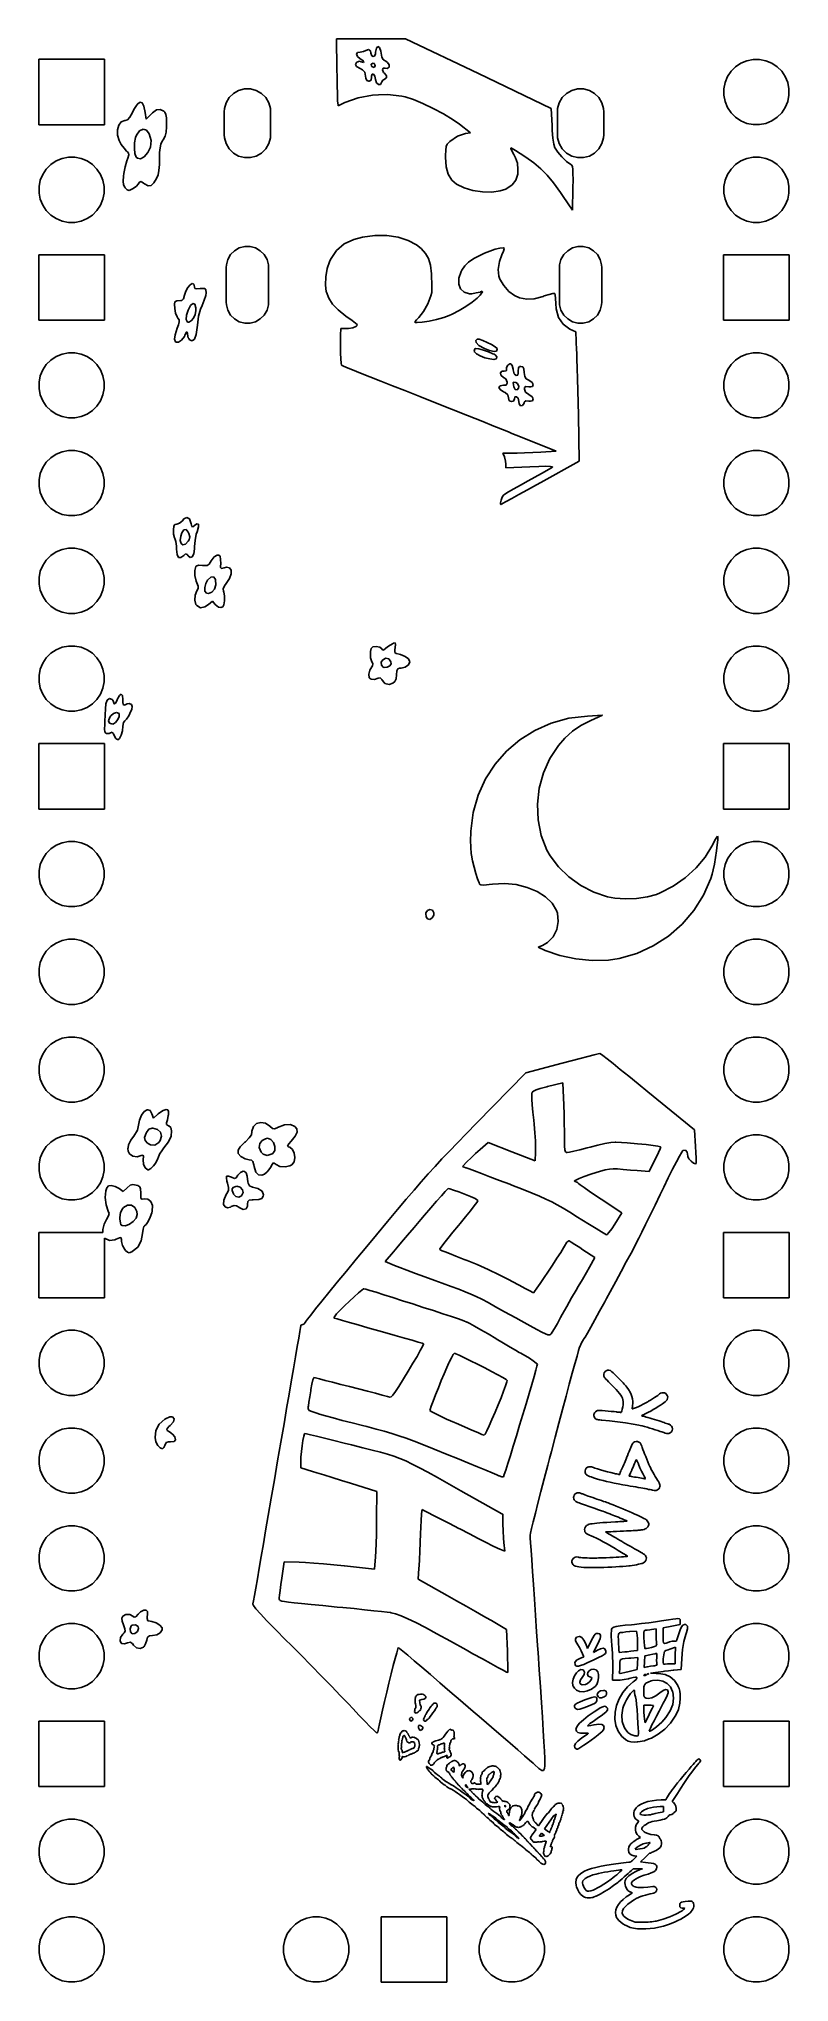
# Model space of a CAD drawing. Header units: millimetres. Extents: x 50.8 to 70.2, y -80.5 to -30.
import ezdxf

# ---------------------------------------------------------------- set-up
doc = ezdxf.new("R2010")
doc.units = ezdxf.units.MM
doc.layers.add('B.Mask', color=4, linetype='CONTINUOUS', true_color=0x02ffee)

msp = doc.modelspace()

# ---------------------------------------------------------------- linework, layer by layer
at = {"layer": 'B.Mask', "linetype": 'CONTINUOUS'}
for p, q in [((58.497043, -30.761071), (58.486607, -29.98827)), ((58.486607, -29.98827), (59.383811, -29.98827)), ((59.245537, -30.291868), (59.192649, -30.318983)), ((59.319095, -30.262158), (59.245537, -30.291868)), ((59.37009, -30.297971), (59.319095, -30.262158)), ((59.383811, -29.98827), (60.281015, -29.98827)), ((59.524359, -30.225633), (59.501609, -30.330785)), ((59.562031, -30.188172), (59.524359, -30.225633)), ((59.603587, -30.216275), (59.562031, -30.188172)), ((59.637989, -30.307819), (59.603587, -30.216275)), ((60.281015, -29.98827), (62.172597, -30.891423)), ((50.76, -32.22), (50.76, -30.52)), ((50.76, -30.52), (52.46, -30.52)), ((52.46, -30.52), (52.46, -32.22)), ((58.500727, -30.999497), (58.497043, -30.761071)), ((59.005134, -30.604679), (58.976909, -30.657676)), ((58.976909, -30.657676), (59.006751, -30.704517)), ((59.015969, -30.593356), (59.005134, -30.604679)), ((59.006751, -30.704517), (59.101482, -30.758359)), ((59.030877, -30.341223), (59.00827, -30.38817)), ((59.00827, -30.38817), (59.032651, -30.449272)), ((59.081545, -30.57054), (59.015969, -30.593356)), ((59.098195, -30.329653), (59.030877, -30.341223)), ((59.032651, -30.449272), (59.103372, -30.502901)), ((59.1277, -30.587218), (59.081545, -30.57054)), ((59.192649, -30.318983), (59.098195, -30.329653)), ((59.101482, -30.758359), (59.163489, -30.792313)), ((59.103372, -30.502901), (59.166251, -30.541944)), ((59.185165, -30.60449), (59.1277, -30.587218)), ((59.163489, -30.792313), (59.220226, -30.854677)), ((59.166251, -30.541944), (59.196481, -30.584676)), ((59.196481, -30.584676), (59.185165, -30.60449)), ((59.382698, -30.358917), (59.37009, -30.297971)), ((59.408346, -30.426923), (59.382698, -30.358917)), ((59.387269, -30.644094), (59.438563, -30.621408)), ((59.396515, -30.695602), (59.387269, -30.644094)), ((59.407527, -30.708309), (59.396515, -30.695602)), ((59.462039, -30.732033), (59.407527, -30.708309)), ((59.436433, -30.447842), (59.408346, -30.426923)), ((59.475183, -30.441427), (59.436433, -30.447842)), ((59.438563, -30.621408), (59.464616, -30.627897)), ((59.493179, -30.693269), (59.462039, -30.732033)), ((59.464616, -30.627897), (59.494428, -30.677273)), ((59.496482, -30.376736), (59.475183, -30.441427)), ((59.494428, -30.677273), (59.493179, -30.693269)), ((59.501609, -30.330785), (59.496482, -30.376736)), ((59.646885, -30.358761), (59.637989, -30.307819)), ((59.667908, -30.461215), (59.646885, -30.358761)), ((59.695193, -30.526671), (59.667908, -30.461215)), ((59.680415, -30.796495), (59.695806, -30.753773)), ((59.712231, -30.85858), (59.680415, -30.796495)), ((59.706779, -30.537011), (59.695193, -30.526671)), ((59.695806, -30.753773), (59.755315, -30.751818)), ((59.765662, -30.567846), (59.706779, -30.537011)), ((59.755315, -30.751818), (59.803288, -30.756253)), ((59.811767, -30.598744), (59.765662, -30.567846)), ((59.803288, -30.756253), (59.851841, -30.722613)), ((59.857834, -30.661522), (59.811767, -30.598744)), ((59.851841, -30.722613), (59.857834, -30.661522)), ((68.732941, -30.830766), (68.850766, -30.712941)), ((68.850766, -30.712941), (68.989313, -30.620367)), ((68.989313, -30.620367), (69.143258, -30.556601)), ((69.143258, -30.556601), (69.306685, -30.524093)), ((69.306685, -30.524093), (69.473315, -30.524093)), ((69.473315, -30.524093), (69.636742, -30.556601)), ((69.636742, -30.556601), (69.790687, -30.620367)), ((69.790687, -30.620367), (69.929234, -30.712941)), ((69.929234, -30.712941), (70.047059, -30.830766)), ((55.94539, -31.325672), (56.096684, -31.285133)), ((56.096684, -31.285133), (56.253316, -31.285133)), ((56.253316, -31.285133), (56.40461, -31.325672)), ((58.504971, -31.217591), (58.500727, -30.999497)), ((58.509453, -31.402518), (58.504971, -31.217591)), ((59.220226, -30.854677), (59.241144, -30.953284)), ((59.241144, -30.953284), (59.247717, -31.006996)), ((59.247717, -31.006996), (59.273793, -31.07006)), ((59.273793, -31.07006), (59.326833, -31.08695)), ((59.326833, -31.08695), (59.339981, -31.086492)), ((59.339981, -31.086492), (59.386668, -31.062039)), ((59.386668, -31.062039), (59.394604, -30.986696)), ((59.394128, -30.958757), (59.410975, -30.905888)), ((59.394604, -30.986696), (59.394128, -30.958757)), ((59.410975, -30.905888), (59.444551, -30.907659)), ((59.444551, -30.907659), (59.479788, -30.956105)), ((59.479788, -30.956105), (59.501616, -31.043261)), ((59.501616, -31.043261), (59.527189, -31.127488)), ((59.527189, -31.127488), (59.576737, -31.174745)), ((59.576737, -31.174745), (59.630436, -31.171036)), ((59.630436, -31.171036), (59.669007, -31.108811)), ((59.669007, -31.108811), (59.691412, -31.062391)), ((59.691412, -31.062391), (59.740854, -31.031085)), ((59.73651, -30.882112), (59.712231, -30.85858)), ((59.783602, -30.94556), (59.73651, -30.882112)), ((59.740854, -31.031085), (59.743997, -31.03102)), ((59.743997, -31.03102), (59.786352, -31.003917)), ((59.786352, -31.003917), (59.783602, -30.94556)), ((62.172597, -30.891423), (64.064179, -31.794575)), ((64.59539, -31.325672), (64.746684, -31.285133)), ((64.746684, -31.285133), (64.903316, -31.285133)), ((64.903316, -31.285133), (65.05461, -31.325672)), ((68.544093, -31.286685), (68.576601, -31.123258)), ((68.544093, -31.453315), (68.544093, -31.286685)), ((68.576601, -31.123258), (68.640367, -30.969313)), ((68.640367, -30.969313), (68.732941, -30.830766)), ((70.047059, -30.830766), (70.139633, -30.969313)), ((70.139633, -30.969313), (70.203399, -31.123258)), ((70.203399, -31.123258), (70.235907, -31.286685)), ((70.235907, -31.286685), (70.235907, -31.453315)), ((53.227098, -31.821891), (53.313208, -31.691217)), ((53.313208, -31.691217), (53.38503, -31.63346)), ((53.38503, -31.63346), (53.443203, -31.648619)), ((53.443203, -31.648619), (53.488363, -31.736691)), ((53.488363, -31.736691), (53.521147, -31.897674)), ((55.575, -31.88), (55.580133, -31.801684)), ((55.580133, -31.801684), (55.620672, -31.65039)), ((55.620672, -31.65039), (55.698988, -31.514743)), ((55.698988, -31.514743), (55.809743, -31.403988)), ((55.809743, -31.403988), (55.94539, -31.325672)), ((56.40461, -31.325672), (56.540257, -31.403988)), ((56.540257, -31.403988), (56.651012, -31.514743)), ((56.651012, -31.514743), (56.729328, -31.65039)), ((56.729328, -31.65039), (56.769867, -31.801684)), ((56.769867, -31.801684), (56.775, -31.88)), ((58.513856, -31.541445), (58.509453, -31.402518)), ((58.517859, -31.621537), (58.513856, -31.541445)), ((58.518652, -31.629963), (58.517859, -31.621537)), ((58.529826, -31.726055), (58.518652, -31.629963)), ((58.704869, -31.643588), (58.529826, -31.726055)), ((59.04936, -31.518525), (58.704869, -31.643588)), ((59.425638, -31.447564), (59.04936, -31.518525)), ((59.576737, -31.441768), (59.425638, -31.447564)), ((59.81223, -31.432734), (59.576737, -31.441768)), ((60.187663, -31.476064), (59.81223, -31.432734)), ((60.273634, -31.495321), (60.187663, -31.476064)), ((60.483209, -31.562122), (60.273634, -31.495321)), ((60.731636, -31.665114), (60.483209, -31.562122)), ((60.999289, -31.79435), (60.731636, -31.665114)), ((61.266542, -31.939883), (60.999289, -31.79435)), ((64.064179, -31.794575), (64.084064, -32.241638)), ((64.225, -31.88), (64.230133, -31.801684)), ((64.230133, -31.801684), (64.270672, -31.65039)), ((64.270672, -31.65039), (64.348988, -31.514743)), ((64.348988, -31.514743), (64.459743, -31.403988)), ((64.459743, -31.403988), (64.59539, -31.325672)), ((65.05461, -31.325672), (65.190257, -31.403988)), ((65.190257, -31.403988), (65.301012, -31.514743)), ((65.301012, -31.514743), (65.379328, -31.65039)), ((65.379328, -31.65039), (65.419867, -31.801684)), ((65.419867, -31.801684), (65.425, -31.88)), ((68.576601, -31.616742), (68.544093, -31.453315)), ((68.640367, -31.770687), (68.576601, -31.616742)), ((68.732941, -31.909234), (68.640367, -31.770687)), ((70.139633, -31.770687), (70.047059, -31.909234)), ((70.203399, -31.616742), (70.139633, -31.770687)), ((70.235907, -31.453315), (70.203399, -31.616742)), ((52.46, -32.22), (50.76, -32.22)), ((52.797966, -32.348008), (52.831476, -32.227394)), ((52.831476, -32.227394), (52.898063, -32.142951)), ((52.898063, -32.142951), (52.995092, -32.111144)), ((52.995092, -32.111144), (53.003528, -32.11086)), ((53.003528, -32.11086), (53.060232, -32.088896)), ((53.060232, -32.088896), (53.117231, -32.022605)), ((53.117231, -32.022605), (53.186337, -31.89888)), ((53.186337, -31.89888), (53.227098, -31.821891)), ((53.521147, -31.897674), (53.54526, -32.07526)), ((53.54526, -32.07526), (53.672517, -31.944229)), ((53.672517, -31.944229), (53.709156, -31.908178)), ((53.709156, -31.908178), (53.814225, -31.832472)), ((53.814225, -31.832472), (53.907259, -31.819635)), ((53.907259, -31.819635), (54.003219, -31.866135)), ((54.003219, -31.866135), (54.033364, -31.894522)), ((54.033364, -31.894522), (54.059544, -31.950526)), ((54.059544, -31.950526), (54.072212, -32.043461)), ((54.074564, -32.273179), (54.063685, -32.410567)), ((54.072212, -32.043461), (54.075513, -32.192014)), ((54.075513, -32.192014), (54.074564, -32.273179)), ((55.575, -32.48), (55.575, -31.88)), ((56.775, -31.88), (56.775, -32.48)), ((61.51377, -32.091768), (61.266542, -31.939883)), ((61.679602, -32.207887), (61.51377, -32.091768)), ((61.970201, -32.426598), (61.679602, -32.207887)), ((64.084064, -32.241638), (64.091243, -32.368213)), ((64.225, -32.48), (64.225, -31.88)), ((65.425, -31.88), (65.425, -32.48)), ((68.850766, -32.027059), (68.732941, -31.909234)), ((68.989313, -32.119633), (68.850766, -32.027059)), ((69.143258, -32.183399), (68.989313, -32.119633)), ((69.306685, -32.215907), (69.143258, -32.183399)), ((69.473315, -32.215907), (69.306685, -32.215907)), ((69.636742, -32.183399), (69.473315, -32.215907)), ((69.790687, -32.119633), (69.636742, -32.183399)), ((69.929234, -32.027059), (69.790687, -32.119633)), ((70.047059, -31.909234), (69.929234, -32.027059)), ((52.80017, -32.488327), (52.797966, -32.348008)), ((52.840722, -32.631887), (52.80017, -32.488327)), ((52.896137, -32.729383), (52.840722, -32.631887)), ((52.971585, -32.826697), (52.896137, -32.729383)), ((53.244298, -32.688), (53.239797, -32.835961)), ((53.267172, -32.553477), (53.244298, -32.688)), ((53.292024, -32.486242), (53.267172, -32.553477)), ((53.373604, -32.37791), (53.292024, -32.486242)), ((53.464585, -32.335704), (53.373604, -32.37791)), ((53.553054, -32.360845), (53.464585, -32.335704)), ((53.625865, -32.452057), (53.553054, -32.360845)), ((53.591811, -32.937819), (53.658665, -32.80581)), ((53.679423, -32.631265), (53.625865, -32.452057)), ((53.658665, -32.80581), (53.679423, -32.631265)), ((53.9062, -32.818639), (53.895383, -32.941126)), ((53.928102, -32.727941), (53.9062, -32.818639)), ((53.965036, -32.647715), (53.928102, -32.727941)), ((53.984814, -32.61393), (53.965036, -32.647715)), ((54.03578, -32.514791), (53.984814, -32.61393)), ((54.063685, -32.410567), (54.03578, -32.514791)), ((55.580133, -32.558316), (55.575, -32.48)), ((55.620672, -32.70961), (55.580133, -32.558316)), ((55.698988, -32.845257), (55.620672, -32.70961)), ((56.729328, -32.70961), (56.651012, -32.845257)), ((56.769867, -32.558316), (56.729328, -32.70961)), ((56.775, -32.48), (56.769867, -32.558316)), ((61.323469, -32.877783), (61.335554, -32.787419)), ((61.335554, -32.787419), (61.360689, -32.728375)), ((61.360689, -32.728375), (61.403152, -32.681216)), ((61.403152, -32.681216), (61.428061, -32.659143)), ((61.428061, -32.659143), (61.632363, -32.517861)), ((61.632363, -32.517861), (61.834201, -32.448704)), ((61.834201, -32.448704), (61.970201, -32.426598)), ((63.01147, -32.818769), (63.011432, -32.83519)), ((63.049837, -32.838209), (63.01147, -32.818769)), ((64.091243, -32.368213), (64.109157, -32.56426)), ((64.109157, -32.56426), (64.132299, -32.720226)), ((64.132299, -32.720226), (64.158451, -32.818911)), ((64.158451, -32.818911), (64.161641, -32.826189)), ((64.230133, -32.558316), (64.225, -32.48)), ((64.270672, -32.70961), (64.230133, -32.558316)), ((64.348988, -32.845257), (64.270672, -32.70961)), ((65.379328, -32.70961), (65.301012, -32.845257)), ((65.419867, -32.558316), (65.379328, -32.70961)), ((65.425, -32.48), (65.419867, -32.558316)), ((50.952941, -33.370766), (51.070766, -33.252941)), ((51.070766, -33.252941), (51.209313, -33.160367)), ((51.209313, -33.160367), (51.363258, -33.096601)), ((51.363258, -33.096601), (51.526685, -33.064093)), ((51.526685, -33.064093), (51.693315, -33.064093)), ((51.693315, -33.064093), (51.856742, -33.096601)), ((51.856742, -33.096601), (52.010687, -33.160367)), ((52.010687, -33.160367), (52.149234, -33.252941)), ((52.149234, -33.252941), (52.267059, -33.370766)), ((52.963292, -33.483041), (52.999815, -33.310611)), ((53.038975, -32.902956), (52.971585, -32.826697)), ((52.999815, -33.310611), (53.046437, -33.157793)), ((53.059694, -32.922397), (53.038975, -32.902956)), ((53.046437, -33.157793), (53.072697, -33.086538)), ((53.090789, -32.957463), (53.059694, -32.922397)), ((53.072697, -33.086538), (53.095531, -33.004939)), ((53.095531, -33.004939), (53.090789, -32.957463)), ((53.239797, -32.835961), (53.253923, -32.968885)), ((53.253923, -32.968885), (53.286929, -33.058297)), ((53.286929, -33.058297), (53.319817, -33.090442)), ((53.319817, -33.090442), (53.400311, -33.103652)), ((53.400311, -33.103652), (53.493725, -33.051691)), ((53.493725, -33.051691), (53.591811, -32.937819)), ((53.888947, -33.254649), (53.877258, -33.407621)), ((53.891705, -33.116716), (53.888947, -33.254649)), ((53.895383, -32.941126), (53.891705, -33.116716)), ((55.809743, -32.956012), (55.698988, -32.845257)), ((55.94539, -33.034328), (55.809743, -32.956012)), ((56.096684, -33.074867), (55.94539, -33.034328)), ((56.253316, -33.074867), (56.096684, -33.074867)), ((56.40461, -33.034328), (56.253316, -33.074867)), ((56.540257, -32.956012), (56.40461, -33.034328)), ((56.651012, -32.845257), (56.540257, -32.956012)), ((61.320152, -33.018903), (61.323469, -32.877783)), ((61.320173, -33.058032), (61.320152, -33.018903)), ((61.337165, -33.311339), (61.320173, -33.058032)), ((61.389451, -33.507549), (61.337165, -33.311339)), ((63.011432, -32.83519), (63.039707, -32.899441)), ((63.039707, -32.899441), (63.092858, -32.995675)), ((63.136962, -32.891108), (63.049837, -32.838209)), ((63.092858, -32.995675), (63.138493, -33.080401)), ((63.259813, -32.96933), (63.136962, -32.891108)), ((63.138493, -33.080401), (63.185022, -33.219864)), ((63.185022, -33.219864), (63.198195, -33.384831)), ((63.401826, -33.062399), (63.259813, -32.96933)), ((63.610624, -33.210122), (63.401826, -33.062399)), ((63.791419, -33.361151), (63.610624, -33.210122)), ((64.161641, -32.826189), (64.230533, -32.934259)), ((64.230533, -32.934259), (64.337352, -33.057355)), ((64.337352, -33.057355), (64.459421, -33.17175)), ((64.459743, -32.956012), (64.348988, -32.845257)), ((64.459421, -33.17175), (64.574061, -33.253719)), ((64.59539, -33.034328), (64.459743, -32.956012)), ((64.574061, -33.253719), (64.595435, -33.271767)), ((64.746684, -33.074867), (64.59539, -33.034328)), ((64.595435, -33.271767), (64.612589, -33.309297)), ((64.612589, -33.309297), (64.623233, -33.375909)), ((64.903316, -33.074867), (64.746684, -33.074867)), ((65.05461, -33.034328), (64.903316, -33.074867)), ((65.190257, -32.956012), (65.05461, -33.034328)), ((65.301012, -32.845257), (65.190257, -32.956012)), ((68.732941, -33.370766), (68.850766, -33.252941)), ((68.850766, -33.252941), (68.989313, -33.160367)), ((68.989313, -33.160367), (69.143258, -33.096601)), ((69.143258, -33.096601), (69.306685, -33.064093)), ((69.306685, -33.064093), (69.473315, -33.064093)), ((69.473315, -33.064093), (69.636742, -33.096601)), ((69.636742, -33.096601), (69.790687, -33.160367)), ((69.790687, -33.160367), (69.929234, -33.252941)), ((69.929234, -33.252941), (70.047059, -33.370766)), ((50.764093, -33.826685), (50.796601, -33.663258)), ((50.764093, -33.993315), (50.764093, -33.826685)), ((50.796601, -33.663258), (50.860367, -33.509313)), ((50.860367, -33.509313), (50.952941, -33.370766)), ((52.267059, -33.370766), (52.359633, -33.509313)), ((52.359633, -33.509313), (52.423399, -33.663258)), ((52.423399, -33.663258), (52.455907, -33.826685)), ((52.455907, -33.826685), (52.455907, -33.993315)), ((52.944597, -33.689913), (52.953084, -33.55695)), ((52.956476, -33.776898), (52.944597, -33.689913)), ((52.953084, -33.55695), (52.963292, -33.483041)), ((52.993152, -33.844691), (52.956476, -33.776898)), ((53.284212, -33.821945), (53.192102, -33.884442)), ((53.347339, -33.753247), (53.284212, -33.821945)), ((53.349529, -33.749363), (53.347339, -33.753247)), ((53.378812, -33.703188), (53.349529, -33.749363)), ((53.400311, -33.700117), (53.378812, -33.703188)), ((53.411654, -33.698496), (53.400311, -33.700117)), ((53.472258, -33.736648), (53.411654, -33.698496)), ((53.501152, -33.757895), (53.472258, -33.736648)), ((53.596048, -33.809187), (53.501152, -33.757895)), ((53.674655, -33.801877), (53.596048, -33.809187)), ((53.748109, -33.730959), (53.674655, -33.801877)), ((53.814809, -33.616935), (53.748109, -33.730959)), ((53.853612, -33.521446), (53.814809, -33.616935)), ((53.877258, -33.407621), (53.853612, -33.521446)), ((61.481323, -33.657292), (61.389451, -33.507549)), ((61.605067, -33.763525), (61.481323, -33.657292)), ((61.799611, -33.860149), (61.605067, -33.763525)), ((63.046463, -33.783971), (62.882817, -33.889516)), ((63.14606, -33.659743), (63.046463, -33.783971)), ((63.192016, -33.500173), (63.14606, -33.659743)), ((63.198195, -33.384831), (63.192016, -33.500173)), ((63.958108, -33.530065), (63.791419, -33.361151)), ((64.124591, -33.731445), (63.958108, -33.530065)), ((64.304766, -33.979872), (64.124591, -33.731445)), ((64.623233, -33.375909), (64.628329, -33.482942)), ((64.628837, -33.641736), (64.625716, -33.863629)), ((64.628329, -33.482942), (64.628837, -33.641736)), ((68.544093, -33.826685), (68.576601, -33.663258)), ((68.544093, -33.993315), (68.544093, -33.826685)), ((68.576601, -33.663258), (68.640367, -33.509313)), ((68.640367, -33.509313), (68.732941, -33.370766)), ((70.047059, -33.370766), (70.139633, -33.509313)), ((70.139633, -33.509313), (70.203399, -33.663258)), ((70.203399, -33.663258), (70.235907, -33.826685)), ((70.235907, -33.826685), (70.235907, -33.993315)), ((50.796601, -34.156742), (50.764093, -33.993315)), ((50.860367, -34.310687), (50.796601, -34.156742)), ((50.952941, -34.449234), (50.860367, -34.310687)), ((52.359633, -34.310687), (52.267059, -34.449234)), ((52.423399, -34.156742), (52.359633, -34.310687)), ((52.455907, -33.993315), (52.423399, -34.156742)), ((53.002707, -33.856895), (52.993152, -33.844691)), ((53.055061, -33.913581), (53.002707, -33.856895)), ((53.101923, -33.92392), (53.055061, -33.913581)), ((53.176088, -33.892681), (53.101923, -33.92392)), ((53.192102, -33.884442), (53.176088, -33.892681)), ((62.031549, -33.928203), (61.799611, -33.860149)), ((62.279817, -33.965612), (62.031549, -33.928203)), ((62.523354, -33.970298), (62.279817, -33.965612)), ((62.741098, -33.940185), (62.523354, -33.970298)), ((62.882817, -33.889516), (62.741098, -33.940185)), ((64.376612, -34.085044), (64.304766, -33.979872)), ((64.615396, -34.438857), (64.376612, -34.085044)), ((64.625716, -33.863629), (64.615396, -34.438857)), ((68.576601, -34.156742), (68.544093, -33.993315)), ((68.640367, -34.310687), (68.576601, -34.156742)), ((68.732941, -34.449234), (68.640367, -34.310687)), ((70.139633, -34.310687), (70.047059, -34.449234)), ((70.203399, -34.156742), (70.139633, -34.310687)), ((70.235907, -33.993315), (70.203399, -34.156742)), ((51.070766, -34.567059), (50.952941, -34.449234)), ((51.209313, -34.659633), (51.070766, -34.567059)), ((51.363258, -34.723399), (51.209313, -34.659633)), ((51.526685, -34.755907), (51.363258, -34.723399)), ((51.693315, -34.755907), (51.526685, -34.755907)), ((51.856742, -34.723399), (51.693315, -34.755907)), ((52.010687, -34.659633), (51.856742, -34.723399)), ((52.149234, -34.567059), (52.010687, -34.659633)), ((52.267059, -34.449234), (52.149234, -34.567059)), ((68.850766, -34.567059), (68.732941, -34.449234)), ((68.989313, -34.659633), (68.850766, -34.567059)), ((69.143258, -34.723399), (68.989313, -34.659633)), ((69.306685, -34.755907), (69.143258, -34.723399)), ((69.473315, -34.755907), (69.306685, -34.755907)), ((69.636742, -34.723399), (69.473315, -34.755907)), ((69.790687, -34.659633), (69.636742, -34.723399)), ((69.929234, -34.567059), (69.790687, -34.659633)), ((70.047059, -34.449234), (69.929234, -34.567059)), ((58.488889, -35.488004), (58.690887, -35.312325)), ((58.690887, -35.312325), (58.935486, -35.197544)), ((58.935486, -35.197544), (59.164625, -35.139383)), ((59.164625, -35.139383), (59.479998, -35.099653)), ((59.479998, -35.099653), (59.793735, -35.101325)), ((59.793735, -35.101325), (60.089915, -35.143)), ((60.089915, -35.143), (60.35262, -35.22328)), ((60.35262, -35.22328), (60.56593, -35.340767)), ((60.56593, -35.340767), (60.688658, -35.439108)), ((50.76, -37.3), (50.76, -35.6)), ((50.76, -35.6), (52.46, -35.6)), ((52.46, -35.6), (52.46, -37.3)), ((55.629705, -35.858211), (55.666866, -35.719524)), ((55.666866, -35.719524), (55.738656, -35.595181)), ((55.738656, -35.595181), (55.840181, -35.493656)), ((55.840181, -35.493656), (55.964524, -35.421866)), ((55.964524, -35.421866), (56.103211, -35.384705)), ((56.103211, -35.384705), (56.246789, -35.384705)), ((56.246789, -35.384705), (56.385476, -35.421866)), ((56.385476, -35.421866), (56.509819, -35.493656)), ((56.509819, -35.493656), (56.611344, -35.595181)), ((56.611344, -35.595181), (56.683134, -35.719524)), ((56.683134, -35.719524), (56.720295, -35.858211)), ((58.245349, -35.956358), (58.303242, -35.779619)), ((58.303242, -35.779619), (58.330363, -35.72378)), ((58.330363, -35.72378), (58.488889, -35.488004)), ((60.688658, -35.439108), (60.802654, -35.561545)), ((60.802654, -35.561545), (60.877896, -35.698643)), ((60.877896, -35.698643), (60.924516, -35.870187)), ((61.818604, -35.884074), (61.91587, -35.789554)), ((61.91587, -35.789554), (62.051575, -35.698221)), ((62.051575, -35.698221), (62.241795, -35.596595)), ((62.241795, -35.596595), (62.329901, -35.555952)), ((62.329901, -35.555952), (62.471906, -35.500876)), ((62.471906, -35.500876), (62.611019, -35.456818)), ((62.611019, -35.456818), (62.730772, -35.428184)), ((62.723124, -35.773493), (62.687207, -35.980074)), ((62.784848, -35.598165), (62.723124, -35.773493)), ((62.730772, -35.428184), (62.814699, -35.419382)), ((62.822968, -35.50461), (62.784848, -35.598165)), ((62.814699, -35.419382), (62.846334, -35.434818)), ((62.844531, -35.443644), (62.822968, -35.50461)), ((62.846334, -35.434818), (62.844531, -35.443644)), ((64.279705, -35.858211), (64.316866, -35.719524)), ((64.316866, -35.719524), (64.388656, -35.595181)), ((64.388656, -35.595181), (64.490181, -35.493656)), ((64.490181, -35.493656), (64.614524, -35.421866)), ((64.614524, -35.421866), (64.753211, -35.384705)), ((64.753211, -35.384705), (64.896789, -35.384705)), ((64.896789, -35.384705), (65.035476, -35.421866)), ((65.035476, -35.421866), (65.159819, -35.493656)), ((65.159819, -35.493656), (65.261344, -35.595181)), ((65.261344, -35.595181), (65.333134, -35.719524)), ((65.333134, -35.719524), (65.370295, -35.858211)), ((68.54, -37.3), (68.54, -35.6)), ((68.54, -35.6), (70.24, -35.6)), ((70.24, -35.6), (70.24, -37.3)), ((54.685248, -36.379733), (54.742302, -36.348053)), ((54.742302, -36.348053), (54.784977, -36.361626)), ((55.625, -35.93), (55.629705, -35.858211)), ((55.625, -36.83), (55.625, -35.93)), ((56.720295, -35.858211), (56.725, -35.93)), ((56.725, -35.93), (56.725, -36.83)), ((58.201485, -36.378762), (58.210328, -36.16706)), ((58.210328, -36.16706), (58.245349, -35.956358)), ((60.924516, -35.870187), (60.952645, -36.095962)), ((60.952645, -36.095962), (60.958419, -36.172075)), ((60.958419, -36.172075), (60.966251, -36.340447)), ((60.966251, -36.340447), (60.966652, -36.48446)), ((61.659981, -36.359263), (61.664068, -36.203231)), ((61.664068, -36.203231), (61.725408, -36.029528)), ((61.725408, -36.029528), (61.743701, -35.995259)), ((61.743701, -35.995259), (61.818604, -35.884074)), ((62.687207, -35.980074), (62.701901, -36.151283)), ((62.701901, -36.151283), (62.730408, -36.230115)), ((62.730408, -36.230115), (62.828984, -36.3986)), ((64.275, -35.93), (64.279705, -35.858211)), ((64.275, -36.83), (64.275, -35.93)), ((65.370295, -35.858211), (65.375, -35.93)), ((65.375, -35.93), (65.375, -36.83)), ((54.280619, -36.879901), (54.293791, -36.820885)), ((54.293791, -36.820885), (54.344136, -36.797145)), ((54.344136, -36.797145), (54.447134, -36.788988)), ((54.447134, -36.788988), (54.47083, -36.785093)), ((54.47083, -36.785093), (54.516467, -36.743806)), ((54.516467, -36.743806), (54.543822, -36.644718)), ((54.543822, -36.644718), (54.574045, -36.540525)), ((54.574045, -36.540525), (54.625325, -36.447084)), ((54.625325, -36.447084), (54.685248, -36.379733)), ((54.784977, -36.361626), (54.80176, -36.430033)), ((54.80176, -36.430033), (54.811358, -36.471655)), ((54.811358, -36.471655), (54.854504, -36.486745)), ((54.854504, -36.486745), (54.950733, -36.478796)), ((54.950733, -36.478796), (55.003061, -36.472108)), ((55.054405, -36.781909), (54.999736, -36.915543)), ((55.003061, -36.472108), (55.070861, -36.47237)), ((55.090607, -36.653593), (55.054405, -36.781909)), ((55.070861, -36.47237), (55.095904, -36.504894)), ((55.099343, -36.584759), (55.090607, -36.653593)), ((55.095904, -36.504894), (55.099343, -36.584759)), ((55.629705, -36.901789), (55.625, -36.83)), ((56.725, -36.83), (56.720295, -36.901789)), ((58.222128, -36.5585), (58.201485, -36.378762)), ((58.224239, -36.567012), (58.222128, -36.5585)), ((58.284344, -36.728195), (58.224239, -36.567012)), ((58.383488, -36.880343), (58.284344, -36.728195)), ((60.938287, -36.668314), (60.859759, -36.877055)), ((60.95928, -36.57927), (60.938287, -36.668314)), ((60.966652, -36.48446), (60.95928, -36.57927)), ((61.707885, -36.486561), (61.659981, -36.359263)), ((61.80252, -36.574062), (61.707885, -36.486561)), ((61.938625, -36.610704), (61.80252, -36.574062)), ((61.849337, -36.937901), (62.012164, -36.827337)), ((62.000953, -36.608907), (61.938625, -36.610704)), ((62.118329, -36.591259), (62.000953, -36.608907)), ((62.012164, -36.827337), (62.141758, -36.725578)), ((62.213932, -36.567343), (62.118329, -36.591259)), ((62.141758, -36.725578), (62.220966, -36.643928)), ((62.229901, -36.561244), (62.213932, -36.567343)), ((62.220966, -36.643928), (62.234119, -36.625392)), ((62.273294, -36.545683), (62.229901, -36.561244)), ((62.234119, -36.625392), (62.275142, -36.56298)), ((62.275142, -36.56298), (62.273294, -36.545683)), ((62.828984, -36.3986), (62.961828, -36.549407)), ((62.961828, -36.549407), (63.10642, -36.654524)), ((63.10642, -36.654524), (63.243456, -36.714114)), ((63.243456, -36.714114), (63.427778, -36.753473)), ((63.427778, -36.753473), (63.622559, -36.741538)), ((63.622559, -36.741538), (63.85026, -36.679053)), ((63.85026, -36.679053), (63.881113, -36.668491)), ((63.881113, -36.668491), (64.009837, -36.628265)), ((64.009837, -36.628265), (64.106721, -36.604051)), ((64.106721, -36.604051), (64.152756, -36.600768)), ((64.152756, -36.600768), (64.16686, -36.642403)), ((64.16686, -36.642403), (64.177689, -36.738052)), ((64.177689, -36.738052), (64.182529, -36.866392)), ((64.279705, -36.901789), (64.275, -36.83)), ((65.375, -36.83), (65.370295, -36.901789)), ((52.46, -37.3), (50.76, -37.3)), ((54.288804, -36.990407), (54.280619, -36.879901)), ((54.311141, -37.113573), (54.288804, -36.990407)), ((54.347377, -37.213493), (54.311141, -37.113573)), ((54.367216, -37.243834), (54.347377, -37.213493)), ((54.399703, -37.288265), (54.367216, -37.243834)), ((54.386559, -37.415624), (54.406542, -37.337783)), ((54.406542, -37.337783), (54.399703, -37.288265)), ((54.592319, -37.164529), (54.582699, -37.281316)), ((54.582699, -37.281316), (54.621643, -37.347612)), ((54.635609, -37.036693), (54.592319, -37.164529)), ((54.621643, -37.347612), (54.649719, -37.352885)), ((54.700275, -36.915745), (54.635609, -37.036693)), ((54.649719, -37.352885), (54.710735, -37.318325)), ((54.759229, -36.865227), (54.700275, -36.915745)), ((54.710735, -37.318325), (54.772245, -37.243644)), ((54.805874, -36.884605), (54.759229, -36.865227)), ((54.772245, -37.243644), (54.81967, -37.148645)), ((54.833614, -36.973343), (54.805874, -36.884605)), ((54.81967, -37.148645), (54.838433, -37.053129)), ((54.838433, -37.053129), (54.833614, -36.973343)), ((54.906268, -37.197683), (54.876805, -37.428563)), ((54.959136, -37.009515), (54.906268, -37.197683)), ((54.999736, -36.915543), (54.959136, -37.009515)), ((55.666866, -37.040476), (55.629705, -36.901789)), ((55.738656, -37.164819), (55.666866, -37.040476)), ((55.840181, -37.266344), (55.738656, -37.164819)), ((55.964524, -37.338134), (55.840181, -37.266344)), ((56.103211, -37.375295), (55.964524, -37.338134)), ((56.385476, -37.338134), (56.246789, -37.375295)), ((56.509819, -37.266344), (56.385476, -37.338134)), ((56.611344, -37.164819), (56.509819, -37.266344)), ((56.683134, -37.040476), (56.611344, -37.164819)), ((56.720295, -36.901789), (56.683134, -37.040476)), ((58.530225, -37.032921), (58.383488, -36.880343)), ((58.733113, -37.195395), (58.530225, -37.032921)), ((58.892555, -37.306388), (58.733113, -37.195395)), ((58.984389, -37.370993), (58.892555, -37.306388)), ((60.56145, -37.292857), (60.522514, -37.339891)), ((60.522514, -37.339891), (60.529605, -37.358445)), ((60.529605, -37.358445), (60.578084, -37.361164)), ((60.626852, -37.22817), (60.56145, -37.292857)), ((60.578084, -37.361164), (60.709183, -37.349802)), ((60.750583, -37.074143), (60.626852, -37.22817)), ((60.709183, -37.349802), (60.891608, -37.319461)), ((60.859759, -36.877055), (60.750583, -37.074143)), ((60.891608, -37.319461), (61.088493, -37.276548)), ((61.088493, -37.276548), (61.270915, -37.227417)), ((61.270915, -37.227417), (61.409946, -37.178424)), ((61.409946, -37.178424), (61.492596, -37.140223)), ((61.492596, -37.140223), (61.67043, -37.045964)), ((61.67043, -37.045964), (61.849337, -36.937901)), ((64.182529, -36.866392), (64.192476, -37.005498)), ((64.192476, -37.005498), (64.255278, -37.226721)), ((64.255278, -37.226721), (64.373822, -37.402144)), ((64.316866, -37.040476), (64.279705, -36.901789)), ((64.388656, -37.164819), (64.316866, -37.040476)), ((64.490181, -37.266344), (64.388656, -37.164819)), ((64.614524, -37.338134), (64.490181, -37.266344)), ((64.753211, -37.375295), (64.614524, -37.338134)), ((65.035476, -37.338134), (64.896789, -37.375295)), ((65.159819, -37.266344), (65.035476, -37.338134)), ((65.261344, -37.164819), (65.159819, -37.266344)), ((65.333134, -37.040476), (65.261344, -37.164819)), ((65.370295, -36.901789), (65.333134, -37.040476)), ((70.24, -37.3), (68.54, -37.3)), ((54.28293, -37.794945), (54.297651, -37.678191)), ((54.309392, -37.859376), (54.28293, -37.794945)), ((54.297651, -37.678191), (54.354026, -37.50456)), ((54.316826, -37.864774), (54.309392, -37.859376)), ((54.384725, -37.867394), (54.316826, -37.864774)), ((54.354026, -37.50456), (54.386559, -37.415624)), ((54.464329, -37.814287), (54.384725, -37.867394)), ((54.538257, -37.718297), (54.464329, -37.814287)), ((54.553407, -37.689935), (54.538257, -37.718297)), ((54.593082, -37.612705), (54.553407, -37.689935)), ((54.610149, -37.598546), (54.593082, -37.612705)), ((54.614447, -37.643481), (54.610149, -37.598546)), ((54.614694, -37.665161), (54.614447, -37.643481)), ((54.636227, -37.757673), (54.614694, -37.665161)), ((54.649719, -37.777069), (54.636227, -37.757673)), ((54.673277, -37.810936), (54.649719, -37.777069)), ((54.743154, -37.837757), (54.673277, -37.810936)), ((54.799786, -37.791866), (54.743154, -37.837757)), ((54.842828, -37.673911), (54.799786, -37.791866)), ((54.871933, -37.48454), (54.842828, -37.673911)), ((54.876805, -37.428563), (54.871933, -37.48454)), ((56.246789, -37.375295), (56.103211, -37.375295)), ((58.59237, -37.833447), (58.594931, -37.688343)), ((58.592724, -37.995895), (58.59237, -37.833447)), ((58.594931, -37.688343), (58.600587, -37.511437)), ((58.600587, -37.511437), (58.761064, -37.511437)), ((58.761064, -37.511437), (58.79629, -37.510352)), ((58.79629, -37.510352), (58.909683, -37.493571)), ((58.909683, -37.493571), (58.987856, -37.462946)), ((59.021621, -37.411258), (58.984389, -37.370993)), ((58.987856, -37.462946), (59.013141, -37.441788)), ((59.013141, -37.441788), (59.021621, -37.411258)), ((62.139165, -37.790481), (62.106066, -37.821873)), ((62.106066, -37.821873), (62.111167, -37.881698)), ((62.192714, -37.79244), (62.139165, -37.790481)), ((62.287162, -37.823769), (62.192714, -37.79244)), ((62.401649, -37.87418), (62.287162, -37.823769)), ((64.373822, -37.402144), (64.545815, -37.527599)), ((64.545815, -37.527599), (64.69955, -37.604546)), ((64.69955, -37.604546), (64.722174, -38.08871)), ((64.896789, -37.375295), (64.753211, -37.375295)), ((50.952941, -38.450766), (51.070766, -38.332941)), ((51.070766, -38.332941), (51.209313, -38.240367)), ((51.209313, -38.240367), (51.363258, -38.176601)), ((51.363258, -38.176601), (51.526685, -38.144093)), ((51.526685, -38.144093), (51.693315, -38.144093)), ((51.693315, -38.144093), (51.856742, -38.176601)), ((51.856742, -38.176601), (52.010687, -38.240367)), ((52.010687, -38.240367), (52.149234, -38.332941)), ((52.149234, -38.332941), (52.267059, -38.450766)), ((58.595526, -38.158064), (58.592724, -37.995895)), ((58.60031, -38.302331), (58.595526, -38.158064)), ((58.606611, -38.411074), (58.60031, -38.302331)), ((62.081751, -38.045866), (62.064223, -38.105184)), ((62.064223, -38.105184), (62.068489, -38.121914)), ((62.068489, -38.121914), (62.122287, -38.174468)), ((62.105045, -38.032845), (62.081751, -38.045866)), ((62.186677, -38.046099), (62.105045, -38.032845)), ((62.111167, -37.881698), (62.187652, -37.951322)), ((62.122287, -38.174468), (62.220863, -38.227532)), ((62.307492, -38.079449), (62.186677, -38.046099)), ((62.187652, -37.951322), (62.334238, -38.029174)), ((62.220863, -38.227532), (62.342683, -38.273782)), ((62.438366, -38.123275), (62.307492, -38.079449)), ((62.334238, -38.029174), (62.4646, -38.082899)), ((62.342683, -38.273782), (62.466214, -38.305893)), ((62.515309, -37.93338), (62.401649, -37.87418)), ((62.550179, -38.16796), (62.438366, -38.123275)), ((62.4646, -38.082899), (62.577497, -38.112479)), ((62.466214, -38.305893), (62.569922, -38.316541)), ((62.60728, -37.991079), (62.515309, -37.93338)), ((62.577497, -38.182635), (62.550179, -38.16796)), ((62.569922, -38.316541), (62.632274, -38.298401)), ((62.577497, -38.112479), (62.640531, -38.100537)), ((62.607746, -38.198885), (62.577497, -38.182635)), ((62.656698, -38.036988), (62.60728, -37.991079)), ((62.654448, -38.247452), (62.607746, -38.198885)), ((62.632274, -38.298401), (62.638699, -38.291589)), ((62.638699, -38.291589), (62.654448, -38.247452)), ((62.640531, -38.100537), (62.660117, -38.047435)), ((62.660117, -38.047435), (62.656698, -38.036988)), ((64.722174, -38.08871), (64.72385, -38.126375)), ((64.72385, -38.126375), (64.730625, -38.306492)), ((64.730625, -38.306492), (64.738142, -38.542911)), ((68.732941, -38.450766), (68.850766, -38.332941)), ((68.850766, -38.332941), (68.989313, -38.240367)), ((68.989313, -38.240367), (69.143258, -38.176601)), ((69.143258, -38.176601), (69.306685, -38.144093)), ((69.306685, -38.144093), (69.473315, -38.144093)), ((69.473315, -38.144093), (69.636742, -38.176601)), ((69.636742, -38.176601), (69.790687, -38.240367)), ((69.790687, -38.240367), (69.929234, -38.332941)), ((69.929234, -38.332941), (70.047059, -38.450766)), ((50.764093, -38.906685), (50.796601, -38.743258)), ((50.796601, -38.743258), (50.860367, -38.589313)), ((50.860367, -38.589313), (50.952941, -38.450766)), ((52.267059, -38.450766), (52.359633, -38.589313)), ((52.359633, -38.589313), (52.423399, -38.743258)), ((52.423399, -38.743258), (52.455907, -38.906685)), ((58.613962, -38.466672), (58.606611, -38.411074)), ((58.615602, -38.469952), (58.613962, -38.466672)), ((58.652107, -38.486121), (58.615602, -38.469952)), ((58.751086, -38.526828), (58.652107, -38.486121)), ((58.905702, -38.589339), (58.751086, -38.526828)), ((59.109117, -38.670918), (58.905702, -38.589339)), ((59.35449, -38.768829), (59.109117, -38.670918)), ((59.634984, -38.880338), (59.35449, -38.768829)), ((62.778394, -38.626432), (62.741846, -38.669292)), ((62.741846, -38.669292), (62.756678, -38.729152)), ((62.756678, -38.729152), (62.825061, -38.783281)), ((62.840714, -38.619373), (62.778394, -38.626432)), ((62.825061, -38.783281), (62.886173, -38.825518)), ((62.897449, -38.613774), (62.840714, -38.619373)), ((62.886173, -38.825518), (62.920821, -38.911744)), ((62.902641, -38.59221), (62.897449, -38.613774)), ((62.932565, -38.465793), (62.898306, -38.53086)), ((62.898306, -38.53086), (62.902641, -38.59221)), ((62.984909, -38.42759), (62.932565, -38.465793)), ((63.01244, -38.428482), (62.984909, -38.42759)), ((63.050399, -38.475944), (63.01244, -38.428482)), ((63.075016, -38.566417), (63.050399, -38.475944)), ((63.077048, -38.58507), (63.075016, -38.566417)), ((63.102658, -38.693607), (63.077048, -38.58507)), ((63.149995, -38.732887), (63.102658, -38.693607)), ((63.192431, -38.724463), (63.149995, -38.732887)), ((63.206543, -38.666203), (63.192431, -38.724463)), ((63.210433, -38.535448), (63.20586, -38.621466)), ((63.20586, -38.621466), (63.206543, -38.666203)), ((63.242734, -38.501854), (63.210433, -38.535448)), ((63.274633, -38.498387), (63.242734, -38.501854)), ((63.32334, -38.511782), (63.274633, -38.498387)), ((63.349066, -38.564365), (63.32334, -38.511782)), ((63.360706, -38.659402), (63.349066, -38.564365)), ((63.375123, -38.764998), (63.360706, -38.659402)), ((63.409019, -38.822284), (63.375123, -38.764998)), ((63.478249, -38.857345), (63.409019, -38.822284)), ((63.481747, -38.858573), (63.478249, -38.857345)), ((63.570483, -38.913833), (63.481747, -38.858573)), ((64.738142, -38.542911), (64.746012, -38.821368)), ((64.746012, -38.821368), (64.753847, -39.127598)), ((68.544093, -38.906685), (68.576601, -38.743258)), ((68.576601, -38.743258), (68.640367, -38.589313)), ((68.640367, -38.589313), (68.732941, -38.450766)), ((70.047059, -38.450766), (70.139633, -38.589313)), ((70.139633, -38.589313), (70.203399, -38.743258)), ((70.203399, -38.743258), (70.235907, -38.906685)), ((50.764093, -39.073315), (50.764093, -38.906685)), ((50.796601, -39.236742), (50.764093, -39.073315)), ((50.860367, -39.390687), (50.796601, -39.236742)), ((52.423399, -39.236742), (52.359633, -39.390687)), ((52.455907, -39.073315), (52.423399, -39.236742)), ((52.455907, -38.906685), (52.455907, -39.073315)), ((59.94376, -39.00271), (59.634984, -38.880338)), ((60.263328, -39.129005), (59.94376, -39.00271)), ((60.648395, -39.281271), (60.263328, -39.129005)), ((61.058049, -39.443779), (60.648395, -39.281271)), ((62.733744, -39.001012), (62.705991, -39.042697)), ((62.705991, -39.042697), (62.737066, -39.100606)), ((62.819861, -38.989563), (62.733744, -39.001012)), ((62.737066, -39.100606), (62.826428, -39.160656)), ((62.894445, -38.982953), (62.819861, -38.989563)), ((62.826428, -39.160656), (62.864475, -39.180243)), ((62.864475, -39.180243), (62.937382, -39.240652)), ((62.919649, -38.93721), (62.894445, -38.982953)), ((62.920821, -38.911744), (62.919649, -38.93721)), ((62.937382, -39.240652), (62.958065, -39.31714)), ((62.958065, -39.31714), (62.974277, -39.389187)), ((63.074867, -38.920862), (63.087005, -38.910082)), ((63.085286, -38.973456), (63.074867, -38.920862)), ((63.080129, -39.398956), (63.107038, -39.337533)), ((63.096079, -39.029106), (63.085286, -38.973456)), ((63.087005, -38.910082), (63.144282, -38.915895)), ((63.130362, -39.097805), (63.096079, -39.029106)), ((63.107038, -39.337533), (63.116973, -39.291708)), ((63.116973, -39.291708), (63.162903, -39.285652)), ((63.178241, -39.109096), (63.130362, -39.097805)), ((63.144282, -38.915895), (63.190692, -38.942229)), ((63.162903, -39.285652), (63.200874, -39.32757)), ((63.213743, -39.064032), (63.178241, -39.109096)), ((63.190692, -38.942229), (63.218768, -39.024139)), ((63.200874, -39.32757), (63.218768, -39.414835)), ((63.218768, -39.024139), (63.213743, -39.064032)), ((63.367742, -39.090695), (63.371568, -39.043945)), ((63.395116, -39.170198), (63.367742, -39.090695)), ((63.371568, -39.043945), (63.401219, -39.01684)), ((63.479472, -39.224634), (63.395116, -39.170198)), ((63.401219, -39.01684), (63.479472, -39.025382)), ((63.479472, -39.025382), (63.532002, -39.033712)), ((63.568053, -39.28506), (63.479472, -39.224634)), ((63.532002, -39.033712), (63.579962, -39.023199)), ((63.591202, -39.345538), (63.568053, -39.28506)), ((63.591202, -38.972229), (63.570483, -38.913833)), ((63.579204, -39.396425), (63.591202, -39.345538)), ((63.579962, -39.023199), (63.591202, -38.972229)), ((64.753847, -39.127598), (64.761259, -39.447339)), ((68.544093, -39.073315), (68.544093, -38.906685)), ((68.576601, -39.236742), (68.544093, -39.073315)), ((68.640367, -39.390687), (68.576601, -39.236742)), ((70.203399, -39.236742), (70.139633, -39.390687)), ((70.235907, -39.073315), (70.203399, -39.236742)), ((70.235907, -38.906685), (70.235907, -39.073315)), ((50.952941, -39.529234), (50.860367, -39.390687)), ((51.070766, -39.647059), (50.952941, -39.529234)), ((51.209313, -39.739633), (51.070766, -39.647059)), ((51.363258, -39.803399), (51.209313, -39.739633)), ((51.526685, -39.835907), (51.363258, -39.803399)), ((51.693315, -39.835907), (51.526685, -39.835907)), ((51.856742, -39.803399), (51.693315, -39.835907)), ((52.010687, -39.739633), (51.856742, -39.803399)), ((52.149234, -39.647059), (52.010687, -39.739633)), ((52.267059, -39.529234), (52.149234, -39.647059)), ((52.359633, -39.390687), (52.267059, -39.529234)), ((61.477446, -39.610604), (61.058049, -39.443779)), ((61.891741, -39.775825), (61.477446, -39.610604)), ((62.286089, -39.933518), (61.891741, -39.775825)), ((62.974277, -39.389187), (63.032551, -39.410851)), ((63.032551, -39.410851), (63.080129, -39.398956)), ((63.218768, -39.414835), (63.227488, -39.471063)), ((63.227488, -39.471063), (63.266904, -39.520175)), ((63.266904, -39.520175), (63.317565, -39.515032)), ((63.317565, -39.515032), (63.356503, -39.449805)), ((63.356503, -39.449805), (63.363359, -39.428818)), ((63.363359, -39.428818), (63.401597, -39.393359)), ((63.401597, -39.393359), (63.483369, -39.398595)), ((63.483369, -39.398595), (63.529061, -39.405986)), ((63.529061, -39.405986), (63.579204, -39.396425)), ((64.761259, -39.447339), (64.767859, -39.766325)), ((64.767859, -39.766325), (64.790921, -40.959777)), ((68.732941, -39.529234), (68.640367, -39.390687)), ((68.850766, -39.647059), (68.732941, -39.529234)), ((68.989313, -39.739633), (68.850766, -39.647059)), ((69.143258, -39.803399), (68.989313, -39.739633)), ((69.306685, -39.835907), (69.143258, -39.803399)), ((69.473315, -39.835907), (69.306685, -39.835907)), ((69.636742, -39.803399), (69.473315, -39.835907)), ((69.790687, -39.739633), (69.636742, -39.803399)), ((69.929234, -39.647059), (69.790687, -39.739633)), ((70.047059, -39.529234), (69.929234, -39.647059)), ((70.139633, -39.390687), (70.047059, -39.529234)), ((62.569922, -40.047384), (62.286089, -39.933518)), ((62.645646, -40.077762), (62.569922, -40.047384)), ((62.955566, -40.202633), (62.645646, -40.077762)), ((63.043567, -40.238236), (62.955566, -40.202633)), ((63.266904, -40.328706), (63.043567, -40.238236)), ((64.190507, -40.702842), (63.266904, -40.328706)), ((50.952941, -40.990766), (51.070766, -40.872941)), ((51.070766, -40.872941), (51.209313, -40.780367)), ((51.209313, -40.780367), (51.363258, -40.716601)), ((51.363258, -40.716601), (51.526685, -40.684093)), ((51.526685, -40.684093), (51.693315, -40.684093)), ((51.693315, -40.684093), (51.856742, -40.716601)), ((51.856742, -40.716601), (52.010687, -40.780367)), ((52.010687, -40.780367), (52.149234, -40.872941)), ((52.149234, -40.872941), (52.267059, -40.990766)), ((62.847256, -40.847146), (62.810935, -40.751613)), ((62.810935, -40.751613), (63.102166, -40.751613)), ((62.875764, -40.958297), (62.847256, -40.847146)), ((63.102166, -40.751613), (63.176865, -40.751002)), ((63.176865, -40.751002), (63.369869, -40.746303)), ((63.369869, -40.746303), (63.586323, -40.737974)), ((63.586323, -40.737974), (63.791952, -40.727227)), ((63.791952, -40.727227), (64.190507, -40.702842)), ((68.732941, -40.990766), (68.850766, -40.872941)), ((68.850766, -40.872941), (68.989313, -40.780367)), ((68.989313, -40.780367), (69.143258, -40.716601)), ((69.143258, -40.716601), (69.306685, -40.684093)), ((69.306685, -40.684093), (69.473315, -40.684093)), ((69.473315, -40.684093), (69.636742, -40.716601)), ((69.636742, -40.716601), (69.790687, -40.780367)), ((69.790687, -40.780367), (69.929234, -40.872941)), ((69.929234, -40.872941), (70.047059, -40.990766)), ((50.764093, -41.446685), (50.796601, -41.283258)), ((50.796601, -41.283258), (50.860367, -41.129313)), ((50.860367, -41.129313), (50.952941, -40.990766)), ((52.267059, -40.990766), (52.359633, -41.129313)), ((52.359633, -41.129313), (52.423399, -41.283258)), ((52.423399, -41.283258), (52.455907, -41.446685)), ((62.883578, -41.037328), (62.875764, -40.958297)), ((62.883578, -41.131977), (62.883578, -41.037328)), ((63.507405, -41.105484), (62.883578, -41.131977)), ((63.46085, -41.475148), (63.639128, -41.376844)), ((63.743086, -41.097332), (63.507405, -41.105484)), ((63.639128, -41.376844), (63.812045, -41.280103)), ((63.922914, -41.095067), (63.743086, -41.097332)), ((64.790921, -40.959777), (63.790695, -41.513384)), ((63.812045, -41.280103), (63.952926, -41.199786)), ((64.041545, -41.098611), (63.922914, -41.095067)), ((63.952926, -41.199786), (64.050623, -41.142255)), ((64.093634, -41.107888), (64.041545, -41.098611)), ((64.050623, -41.142255), (64.093988, -41.11387)), ((64.093988, -41.11387), (64.093634, -41.107888)), ((68.544093, -41.446685), (68.576601, -41.283258)), ((68.576601, -41.283258), (68.640367, -41.129313)), ((68.640367, -41.129313), (68.732941, -40.990766)), ((70.047059, -40.990766), (70.139633, -41.129313)), ((70.139633, -41.129313), (70.203399, -41.283258)), ((70.203399, -41.283258), (70.235907, -41.446685)), ((50.764093, -41.613315), (50.764093, -41.446685)), ((50.796601, -41.776742), (50.764093, -41.613315)), ((50.860367, -41.930687), (50.796601, -41.776742)), ((52.423399, -41.776742), (52.359633, -41.930687)), ((52.455907, -41.613315), (52.423399, -41.776742)), ((52.455907, -41.446685), (52.455907, -41.613315)), ((62.762766, -41.972178), (62.790267, -41.89773)), ((62.790267, -41.89773), (62.823026, -41.844542)), ((62.823026, -41.844542), (62.861959, -41.817314)), ((62.861959, -41.817314), (62.957054, -41.759577)), ((62.957054, -41.759577), (63.096084, -41.678951)), ((63.225341, -41.826215), (63.040164, -41.928633)), ((63.096084, -41.678951), (63.267775, -41.581965)), ((63.442945, -41.705828), (63.225341, -41.826215)), ((63.267775, -41.581965), (63.46085, -41.475148)), ((63.684789, -41.571998), (63.442945, -41.705828)), ((63.790695, -41.513384), (63.684789, -41.571998)), ((68.544093, -41.613315), (68.544093, -41.446685)), ((68.576601, -41.776742), (68.544093, -41.613315)), ((68.640367, -41.930687), (68.576601, -41.776742)), ((70.203399, -41.776742), (70.139633, -41.930687)), ((70.235907, -41.613315), (70.203399, -41.776742)), ((70.235907, -41.446685), (70.235907, -41.613315)), ((50.952941, -42.069234), (50.860367, -41.930687)), ((51.070766, -42.187059), (50.952941, -42.069234)), ((51.209313, -42.279633), (51.070766, -42.187059)), ((51.363258, -42.343399), (51.209313, -42.279633)), ((51.526685, -42.375907), (51.363258, -42.343399)), ((51.693315, -42.375907), (51.526685, -42.375907)), ((51.856742, -42.343399), (51.693315, -42.375907)), ((52.010687, -42.279633), (51.856742, -42.343399)), ((52.149234, -42.187059), (52.010687, -42.279633)), ((52.267059, -42.069234), (52.149234, -42.187059)), ((52.359633, -41.930687), (52.267059, -42.069234)), ((62.747199, -42.042226), (62.762766, -41.972178)), ((62.750241, -42.082215), (62.747199, -42.042226)), ((62.761044, -42.082804), (62.750241, -42.082215)), ((62.79983, -42.061454), (62.761044, -42.082804)), ((62.895599, -42.008554), (62.79983, -42.061454)), ((63.040164, -41.928633), (62.895599, -42.008554)), ((68.732941, -42.069234), (68.640367, -41.930687)), ((68.850766, -42.187059), (68.732941, -42.069234)), ((68.989313, -42.279633), (68.850766, -42.187059)), ((69.143258, -42.343399), (68.989313, -42.279633)), ((69.306685, -42.375907), (69.143258, -42.343399)), ((69.473315, -42.375907), (69.306685, -42.375907)), ((69.636742, -42.343399), (69.473315, -42.375907)), ((69.790687, -42.279633), (69.636742, -42.343399)), ((69.929234, -42.187059), (69.790687, -42.279633)), ((70.047059, -42.069234), (69.929234, -42.187059)), ((70.139633, -41.930687), (70.047059, -42.069234)), ((54.252597, -42.744135), (54.263116, -42.653978)), ((54.257462, -42.859959), (54.252597, -42.744135)), ((54.281154, -42.954876), (54.257462, -42.859959)), ((54.263116, -42.653978), (54.290167, -42.606155)), ((54.290167, -42.606155), (54.345543, -42.594116)), ((54.345543, -42.594116), (54.414108, -42.573399)), ((54.414108, -42.573399), (54.487317, -42.510319)), ((54.441378, -42.908852), (54.430532, -43.018998)), ((54.472547, -42.820374), (54.441378, -42.908852)), ((54.527224, -42.741751), (54.472547, -42.820374)), ((54.487317, -42.510319), (54.527249, -42.46337)), ((54.583672, -42.737157), (54.527224, -42.741751)), ((54.527249, -42.46337), (54.602983, -42.426365)), ((54.638713, -42.806297), (54.583672, -42.737157)), ((54.602983, -42.426365), (54.666458, -42.459931)), ((54.652695, -42.837024), (54.638713, -42.806297)), ((54.679205, -42.928672), (54.652695, -42.837024)), ((54.666458, -42.459931), (54.706875, -42.561547)), ((54.706875, -42.561547), (54.711822, -42.587555)), ((54.711822, -42.587555), (54.730315, -42.657847)), ((54.730315, -42.657847), (54.755906, -42.668322)), ((54.755906, -42.668322), (54.804356, -42.630055)), ((54.804356, -42.630055), (54.864154, -42.588303)), ((54.847204, -42.858421), (54.814648, -43.02308)), ((54.865702, -42.797558), (54.847204, -42.858421)), ((54.864154, -42.588303), (54.901366, -42.598296)), ((54.902234, -42.66901), (54.865702, -42.797558)), ((54.901366, -42.598296), (54.902234, -42.66901)), ((50.952941, -43.530766), (51.070766, -43.412941)), ((51.070766, -43.412941), (51.209313, -43.320367)), ((51.209313, -43.320367), (51.363258, -43.256601)), ((51.363258, -43.256601), (51.526685, -43.224093)), ((51.526685, -43.224093), (51.693315, -43.224093)), ((51.693315, -43.224093), (51.856742, -43.256601)), ((51.856742, -43.256601), (52.010687, -43.320367)), ((52.010687, -43.320367), (52.149234, -43.412941)), ((52.149234, -43.412941), (52.267059, -43.530766)), ((54.287612, -42.967596), (54.281154, -42.954876)), ((54.313116, -43.046427), (54.287612, -42.967596)), ((54.330128, -43.166727), (54.313116, -43.046427)), ((54.333989, -43.246242), (54.330128, -43.166727)), ((54.348562, -43.387466), (54.333989, -43.246242)), ((54.387625, -43.460382), (54.348562, -43.387466)), ((54.430532, -43.018998), (54.452877, -43.098276)), ((54.452877, -43.098276), (54.50028, -43.135783)), ((54.50028, -43.135783), (54.564609, -43.120613)), ((54.519796, -43.411833), (54.50028, -43.426368)), ((54.570995, -43.370433), (54.519796, -43.411833)), ((54.564609, -43.120613), (54.637733, -43.041863)), ((54.608009, -43.38715), (54.570995, -43.370433)), ((54.632017, -43.417878), (54.608009, -43.38715)), ((54.690702, -43.464632), (54.632017, -43.417878)), ((54.637733, -43.041863), (54.661117, -43.002722)), ((54.661117, -43.002722), (54.679205, -42.928672)), ((54.780484, -43.366129), (54.742075, -43.444766)), ((54.800276, -43.236571), (54.780484, -43.366129)), ((54.80176, -43.182183), (54.800276, -43.236571)), ((54.814648, -43.02308), (54.80176, -43.182183)), ((55.30784, -43.447742), (55.388343, -43.402615)), ((55.388343, -43.402615), (55.432584, -43.401062)), ((55.432584, -43.401062), (55.466462, -43.430319)), ((68.732941, -43.530766), (68.850766, -43.412941)), ((68.850766, -43.412941), (68.989313, -43.320367)), ((68.989313, -43.320367), (69.143258, -43.256601)), ((69.143258, -43.256601), (69.306685, -43.224093)), ((69.306685, -43.224093), (69.473315, -43.224093)), ((69.473315, -43.224093), (69.636742, -43.256601)), ((69.636742, -43.256601), (69.790687, -43.320367)), ((69.790687, -43.320367), (69.929234, -43.412941)), ((69.929234, -43.412941), (70.047059, -43.530766)), ((50.764093, -43.986685), (50.796601, -43.823258)), ((50.796601, -43.823258), (50.860367, -43.669313)), ((50.860367, -43.669313), (50.952941, -43.530766)), ((52.267059, -43.530766), (52.359633, -43.669313)), ((52.359633, -43.669313), (52.423399, -43.823258)), ((52.423399, -43.823258), (52.455907, -43.986685)), ((54.449925, -43.463872), (54.387625, -43.460382)), ((54.50028, -43.426368), (54.449925, -43.463872)), ((54.742075, -43.444766), (54.690702, -43.464632)), ((54.806292, -43.798602), (54.835777, -43.697786)), ((54.808766, -43.934987), (54.806292, -43.798602)), ((54.835777, -43.697786), (54.840941, -43.690639)), ((54.840941, -43.690639), (54.900399, -43.66245)), ((54.900399, -43.66245), (55.012359, -43.668844)), ((55.012359, -43.668844), (55.051432, -43.674697)), ((55.051432, -43.674697), (55.128409, -43.675351)), ((55.128409, -43.675351), (55.178181, -43.64007)), ((55.178181, -43.64007), (55.230304, -43.55317)), ((55.230304, -43.55317), (55.23155, -43.550856)), ((55.23155, -43.550856), (55.30784, -43.447742)), ((55.466462, -43.430319), (55.478042, -43.514345)), ((55.478042, -43.514345), (55.480664, -43.62013)), ((55.478688, -43.701985), (55.478562, -43.727631)), ((55.478562, -43.727631), (55.501111, -43.748528)), ((55.480664, -43.62013), (55.478688, -43.701985)), ((55.501111, -43.748528), (55.570425, -43.729117)), ((55.570425, -43.729117), (55.632301, -43.713078)), ((55.632301, -43.713078), (55.713073, -43.728315)), ((55.753981, -43.887497), (55.711159, -44.008709)), ((55.713073, -43.728315), (55.754126, -43.790243)), ((55.754126, -43.790243), (55.753981, -43.887497)), ((68.544093, -43.986685), (68.576601, -43.823258)), ((68.576601, -43.823258), (68.640367, -43.669313)), ((68.640367, -43.669313), (68.732941, -43.530766)), ((70.047059, -43.530766), (70.139633, -43.669313)), ((70.139633, -43.669313), (70.203399, -43.823258)), ((70.203399, -43.823258), (70.235907, -43.986685)), ((50.764093, -44.153315), (50.764093, -43.986685)), ((50.796601, -44.316742), (50.764093, -44.153315)), ((50.860367, -44.470687), (50.796601, -44.316742)), ((52.423399, -44.316742), (52.359633, -44.470687)), ((52.455907, -44.153315), (52.423399, -44.316742)), ((52.455907, -43.986685), (52.455907, -44.153315)), ((54.841373, -44.076126), (54.808766, -43.934987)), ((54.813774, -44.446558), (54.861007, -44.333452)), ((54.861007, -44.124009), (54.841373, -44.076126)), ((54.897227, -44.212262), (54.861007, -44.124009)), ((54.861007, -44.333452), (54.896899, -44.270811)), ((54.896899, -44.270811), (54.897227, -44.212262)), ((55.091424, -44.137926), (55.065555, -44.244132)), ((55.065555, -44.244132), (55.072951, -44.335416)), ((55.072951, -44.335416), (55.115418, -44.386882)), ((55.139653, -44.052677), (55.091424, -44.137926)), ((55.115418, -44.386882), (55.165151, -44.39613)), ((55.223, -43.973318), (55.139653, -44.052677)), ((55.165151, -44.39613), (55.251081, -44.36539)), ((55.290556, -43.96301), (55.223, -43.973318)), ((55.251081, -44.36539), (55.317292, -44.285881)), ((55.337242, -44.021877), (55.290556, -43.96301)), ((55.317292, -44.285881), (55.352423, -44.174377)), ((55.345117, -44.047654), (55.337242, -44.021877)), ((55.352423, -44.174377), (55.345117, -44.047654)), ((55.579931, -44.201716), (55.542695, -44.279762)), ((55.542695, -44.279762), (55.552551, -44.338887)), ((55.552551, -44.338887), (55.562115, -44.364087)), ((55.562115, -44.364087), (55.576228, -44.459418)), ((55.624184, -44.142515), (55.579931, -44.201716)), ((55.711159, -44.008709), (55.624184, -44.142515)), ((68.544093, -44.153315), (68.544093, -43.986685)), ((68.576601, -44.316742), (68.544093, -44.153315)), ((68.640367, -44.470687), (68.576601, -44.316742)), ((70.203399, -44.316742), (70.139633, -44.470687)), ((70.235907, -44.153315), (70.203399, -44.316742)), ((70.235907, -43.986685), (70.235907, -44.153315)), ((50.952941, -44.609234), (50.860367, -44.470687)), ((51.070766, -44.727059), (50.952941, -44.609234)), ((51.209313, -44.819633), (51.070766, -44.727059)), ((51.363258, -44.883399), (51.209313, -44.819633)), ((51.526685, -44.915907), (51.363258, -44.883399)), ((51.693315, -44.915907), (51.526685, -44.915907)), ((51.856742, -44.883399), (51.693315, -44.915907)), ((52.010687, -44.819633), (51.856742, -44.883399)), ((52.149234, -44.727059), (52.010687, -44.819633)), ((52.267059, -44.609234), (52.149234, -44.727059)), ((52.359633, -44.470687), (52.267059, -44.609234)), ((54.805548, -44.5739), (54.813774, -44.446558)), ((54.836389, -44.683266), (54.805548, -44.5739)), ((54.860285, -44.715375), (54.836389, -44.683266)), ((54.956403, -44.768684), (54.860285, -44.715375)), ((55.066474, -44.749461), (54.956403, -44.768684)), ((55.161122, -44.685465), (55.066474, -44.749461)), ((55.165151, -44.681999), (55.161122, -44.685465)), ((55.263934, -44.59703), (55.165151, -44.681999)), ((55.335092, -44.687492), (55.263934, -44.59703)), ((55.419749, -44.75613), (55.335092, -44.687492)), ((55.485749, -44.766617), (55.419749, -44.75613)), ((55.535894, -44.747232), (55.485749, -44.766617)), ((55.56277, -44.694402), (55.535894, -44.747232)), ((55.57595, -44.588321), (55.56277, -44.694402)), ((55.576588, -44.578689), (55.57595, -44.588321)), ((55.576228, -44.459418), (55.576588, -44.578689)), ((68.732941, -44.609234), (68.640367, -44.470687)), ((68.850766, -44.727059), (68.732941, -44.609234)), ((68.989313, -44.819633), (68.850766, -44.727059)), ((69.143258, -44.883399), (68.989313, -44.819633)), ((69.306685, -44.915907), (69.143258, -44.883399)), ((69.473315, -44.915907), (69.306685, -44.915907)), ((69.636742, -44.883399), (69.473315, -44.915907)), ((69.790687, -44.819633), (69.636742, -44.883399)), ((69.929234, -44.727059), (69.790687, -44.819633)), ((70.047059, -44.609234), (69.929234, -44.727059)), ((70.139633, -44.470687), (70.047059, -44.609234)), ((51.070766, -45.952941), (51.209313, -45.860367)), ((51.209313, -45.860367), (51.363258, -45.796601)), ((51.363258, -45.796601), (51.526685, -45.764093)), ((51.526685, -45.764093), (51.693315, -45.764093)), ((51.693315, -45.764093), (51.856742, -45.796601)), ((51.856742, -45.796601), (52.010687, -45.860367)), ((52.010687, -45.860367), (52.149234, -45.952941)), ((59.366728, -45.908787), (59.388677, -45.825917)), ((59.370008, -46.070881), (59.366728, -45.908787)), ((59.388677, -45.825917), (59.430956, -45.78732)), ((59.430956, -45.78732), (59.518364, -45.779472)), ((59.518364, -45.779472), (59.612775, -45.792656)), ((59.612775, -45.792656), (59.667952, -45.837358)), ((59.667952, -45.837358), (59.680651, -45.86317)), ((59.680651, -45.86317), (59.710625, -45.869252)), ((59.710625, -45.869252), (59.769203, -45.82339)), ((59.769203, -45.82339), (59.838812, -45.767934)), ((59.838812, -45.767934), (59.937511, -45.705401)), ((59.937511, -45.705401), (59.967524, -45.690263)), ((59.967524, -45.690263), (60.00733, -45.680074)), ((60.006795, -45.80827), (60.000728, -45.856018)), ((60.000728, -45.856018), (60.000988, -45.928021)), ((60.000988, -45.928021), (60.034708, -45.960773)), ((60.017156, -45.714563), (60.006795, -45.80827)), ((60.00733, -45.680074), (60.017156, -45.714563)), ((68.850766, -45.952941), (68.989313, -45.860367)), ((68.989313, -45.860367), (69.143258, -45.796601)), ((69.143258, -45.796601), (69.306685, -45.764093)), ((69.306685, -45.764093), (69.473315, -45.764093)), ((69.473315, -45.764093), (69.636742, -45.796601)), ((69.636742, -45.796601), (69.790687, -45.860367)), ((69.790687, -45.860367), (69.929234, -45.952941)), ((50.764093, -46.526685), (50.796601, -46.363258)), ((50.796601, -46.363258), (50.860367, -46.209313)), ((50.860367, -46.209313), (50.952941, -46.070766)), ((50.952941, -46.070766), (51.070766, -45.952941)), ((52.149234, -45.952941), (52.267059, -46.070766)), ((52.267059, -46.070766), (52.359633, -46.209313)), ((52.359633, -46.209313), (52.423399, -46.363258)), ((52.423399, -46.363258), (52.455907, -46.526685)), ((59.324285, -46.499337), (59.350813, -46.390436)), ((59.350813, -46.390436), (59.401681, -46.3043)), ((59.397737, -46.144978), (59.370008, -46.070881)), ((59.431674, -46.225993), (59.397737, -46.144978)), ((59.401681, -46.3043), (59.42395, -46.277074)), ((59.42395, -46.277074), (59.431674, -46.225993)), ((59.688094, -46.122112), (59.650781, -46.184587)), ((59.650781, -46.184587), (59.651904, -46.26329)), ((59.651904, -46.26329), (59.701965, -46.315384)), ((59.770023, -46.07907), (59.688094, -46.122112)), ((59.701965, -46.315384), (59.723356, -46.320357)), ((59.723356, -46.320357), (59.800959, -46.310367)), ((59.84627, -46.098616), (59.770023, -46.07907)), ((59.800959, -46.310367), (59.872616, -46.2747)), ((59.895831, -46.170441), (59.84627, -46.098616)), ((59.872616, -46.2747), (59.904106, -46.228129)), ((59.904106, -46.228129), (59.895831, -46.170441)), ((60.034708, -45.960773), (60.117672, -45.978513)), ((60.056059, -46.407647), (60.045809, -46.514142)), ((60.077511, -46.355949), (60.056059, -46.407647)), ((60.123389, -46.339384), (60.077511, -46.355949)), ((60.117672, -45.978513), (60.150984, -45.985292)), ((60.16419, -46.338123), (60.123389, -46.339384)), ((60.150984, -45.985292), (60.268692, -46.031909)), ((60.271417, -46.313843), (60.16419, -46.338123)), ((60.268692, -46.031909), (60.354846, -46.099782)), ((60.354438, -46.25323), (60.271417, -46.313843)), ((60.388264, -46.174627), (60.354438, -46.25323)), ((60.354846, -46.099782), (60.38827, -46.17364)), ((60.38827, -46.17364), (60.388264, -46.174627)), ((68.544093, -46.526685), (68.576601, -46.363258)), ((68.576601, -46.363258), (68.640367, -46.209313)), ((68.640367, -46.209313), (68.732941, -46.070766)), ((68.732941, -46.070766), (68.850766, -45.952941)), ((69.929234, -45.952941), (70.047059, -46.070766)), ((70.047059, -46.070766), (70.139633, -46.209313)), ((70.139633, -46.209313), (70.203399, -46.363258)), ((70.203399, -46.363258), (70.235907, -46.526685)), ((50.764093, -46.693315), (50.764093, -46.526685)), ((50.796601, -46.856742), (50.764093, -46.693315)), ((50.860367, -47.010687), (50.796601, -46.856742)), ((52.423399, -46.856742), (52.359633, -47.010687)), ((52.455907, -46.693315), (52.423399, -46.856742)), ((52.455907, -46.526685), (52.455907, -46.693315)), ((59.332102, -46.589516), (59.324285, -46.499337)), ((59.384118, -46.628528), (59.332102, -46.589516)), ((59.473738, -46.631341), (59.384118, -46.628528)), ((59.566077, -46.600346), (59.473738, -46.631341)), ((59.623457, -46.587905), (59.566077, -46.600346)), ((59.665071, -46.636111), (59.623457, -46.587905)), ((59.672206, -46.651043), (59.665071, -46.636111)), ((59.723356, -46.710274), (59.672206, -46.651043)), ((59.745941, -46.736427), (59.723356, -46.710274)), ((59.852014, -46.760553), (59.745941, -46.736427)), ((59.947516, -46.733293), (59.852014, -46.760553)), ((60.004629, -46.688996), (59.947516, -46.733293)), ((60.034387, -46.613944), (60.004629, -46.688996)), ((60.045809, -46.514142), (60.034387, -46.613944)), ((68.544093, -46.693315), (68.544093, -46.526685)), ((68.576601, -46.856742), (68.544093, -46.693315)), ((68.640367, -47.010687), (68.576601, -46.856742)), ((70.203399, -46.856742), (70.139633, -47.010687)), ((70.235907, -46.693315), (70.203399, -46.856742)), ((70.235907, -46.526685), (70.235907, -46.693315)), ((50.952941, -47.149234), (50.860367, -47.010687)), ((51.070766, -47.267059), (50.952941, -47.149234)), ((51.209313, -47.359633), (51.070766, -47.267059)), ((51.363258, -47.423399), (51.209313, -47.359633)), ((51.526685, -47.455907), (51.363258, -47.423399)), ((51.693315, -47.455907), (51.526685, -47.455907)), ((51.856742, -47.423399), (51.693315, -47.455907)), ((52.010687, -47.359633), (51.856742, -47.423399)), ((52.149234, -47.267059), (52.010687, -47.359633)), ((52.267059, -47.149234), (52.149234, -47.267059)), ((52.359633, -47.010687), (52.267059, -47.149234)), ((52.485182, -47.54909), (52.489174, -47.396198)), ((52.489174, -47.396198), (52.499665, -47.268988)), ((52.499665, -47.268988), (52.534983, -47.169964)), ((52.534983, -47.169964), (52.590238, -47.130392)), ((52.590238, -47.130392), (52.660264, -47.157478)), ((52.660264, -47.157478), (52.689661, -47.190431)), ((52.689661, -47.190431), (52.71876, -47.264458)), ((52.71876, -47.264458), (52.724361, -47.275613)), ((52.724361, -47.275613), (52.751031, -47.246334)), ((52.751031, -47.246334), (52.791719, -47.166789)), ((52.791719, -47.166789), (52.796353, -47.156482)), ((52.796353, -47.156482), (52.854923, -47.050379)), ((52.854923, -47.050379), (52.900139, -47.015063)), ((52.900139, -47.015063), (52.929272, -47.050705)), ((52.929272, -47.050705), (52.939589, -47.157478)), ((52.939589, -47.157478), (52.94033, -47.218788)), ((52.94033, -47.218788), (52.950672, -47.287022)), ((52.950672, -47.287022), (52.983081, -47.299905)), ((52.983081, -47.299905), (53.049857, -47.269991)), ((53.049857, -47.269991), (53.103168, -47.253506)), ((53.103168, -47.253506), (53.162918, -47.287671)), ((53.172544, -47.402195), (53.12481, -47.51335)), ((53.162918, -47.287671), (53.183449, -47.333082)), ((53.183449, -47.333082), (53.172544, -47.402195)), ((68.732941, -47.149234), (68.640367, -47.010687)), ((68.850766, -47.267059), (68.732941, -47.149234)), ((68.989313, -47.359633), (68.850766, -47.267059)), ((69.143258, -47.423399), (68.989313, -47.359633)), ((69.306685, -47.455907), (69.143258, -47.423399)), ((69.473315, -47.455907), (69.306685, -47.455907)), ((69.636742, -47.423399), (69.473315, -47.455907)), ((69.790687, -47.359633), (69.636742, -47.423399)), ((69.929234, -47.267059), (69.790687, -47.359633)), ((70.047059, -47.149234), (69.929234, -47.267059)), ((70.139633, -47.010687), (70.047059, -47.149234)), ((52.460828, -47.926138), (52.468787, -47.799777)), ((52.469225, -47.997328), (52.460828, -47.926138)), ((52.468787, -47.799777), (52.475218, -47.722015)), ((52.475218, -47.722015), (52.485182, -47.54909)), ((52.603032, -47.609725), (52.56876, -47.706496)), ((52.56876, -47.706496), (52.596305, -47.768655)), ((52.596305, -47.768655), (52.684136, -47.790616)), ((52.625132, -47.575443), (52.603032, -47.609725)), ((52.696566, -47.51304), (52.625132, -47.575443)), ((52.684136, -47.790616), (52.693512, -47.789587)), ((52.693512, -47.789587), (52.753356, -47.750224)), ((52.777756, -47.493043), (52.696566, -47.51304)), ((52.753356, -47.750224), (52.810452, -47.674589)), ((52.840543, -47.521401), (52.777756, -47.493043)), ((52.810452, -47.674589), (52.847151, -47.591261)), ((52.845805, -47.528819), (52.840543, -47.521401)), ((52.847151, -47.591261), (52.845805, -47.528819)), ((52.928484, -47.964176), (52.897903, -48.080762)), ((52.939589, -47.844908), (52.928484, -47.964176)), ((52.954055, -47.754149), (52.939589, -47.844908)), ((52.989757, -47.704866), (52.954055, -47.754149)), ((52.990679, -47.704494), (52.989757, -47.704866)), ((53.035413, -47.661618), (52.990679, -47.704494)), ((53.092865, -47.573992), (53.035413, -47.661618)), ((53.12481, -47.51335), (53.092865, -47.573992)), ((63.25124, -48.198946), (63.638509, -47.955678)), ((63.638509, -47.955678), (64.062912, -47.76866)), ((64.062912, -47.76866), (64.519662, -47.642684)), ((64.519662, -47.642684), (65.003973, -47.582544)), ((64.831318, -47.829515), (64.615575, -47.979418)), ((65.087925, -47.695964), (64.831318, -47.829515)), ((65.003973, -47.582544), (65.397507, -47.562234)), ((65.186802, -47.652246), (65.087925, -47.695964)), ((65.397507, -47.562234), (65.186802, -47.652246)), ((50.76, -50), (50.76, -48.3)), ((50.76, -48.3), (52.46, -48.3)), ((52.46, -48.3), (52.46, -50)), ((52.497, -48.03146), (52.469225, -47.997328)), ((52.508326, -48.036714), (52.497, -48.03146)), ((52.586265, -48.035243), (52.508326, -48.036714)), ((52.618727, -48.01764), (52.586265, -48.035243)), ((52.660082, -48.002691), (52.618727, -48.01764)), ((52.684136, -48.030853), (52.660082, -48.002691)), ((52.696512, -48.045343), (52.684136, -48.030853)), ((52.715879, -48.08796), (52.696512, -48.045343)), ((52.761078, -48.165273), (52.715879, -48.08796)), ((52.807488, -48.200133), (52.761078, -48.165273)), ((52.810113, -48.200294), (52.807488, -48.200133)), ((52.855788, -48.166763), (52.810113, -48.200294)), ((52.897903, -48.080762), (52.855788, -48.166763)), ((62.905888, -48.493668), (63.25124, -48.198946)), ((64.254208, -48.345836), (64.028475, -48.687572)), ((64.415639, -48.162243), (64.254208, -48.345836)), ((64.615575, -47.979418), (64.415639, -48.162243)), ((68.54, -50), (68.54, -48.3)), ((68.54, -48.3), (70.24, -48.3)), ((70.24, -48.3), (70.24, -50)), ((62.360081, -49.218304), (62.60724, -48.835052)), ((62.60724, -48.835052), (62.905888, -48.493668)), ((64.028475, -48.687572), (63.860703, -49.062497)), ((62.169196, -49.638629), (62.360081, -49.218304)), ((63.752573, -49.460129), (63.705765, -49.869982)), ((63.860703, -49.062497), (63.752573, -49.460129)), ((62.039372, -50.091235), (62.169196, -49.638629)), ((63.705765, -49.869982), (63.721957, -50.281574)), ((52.46, -50), (50.76, -50)), ((61.975393, -50.571328), (62.039372, -50.091235)), ((63.721957, -50.281574), (63.802829, -50.68442)), ((70.24, -50), (68.54, -50)), ((51.070766, -51.032941), (51.209313, -50.940367)), ((51.209313, -50.940367), (51.363258, -50.876601)), ((51.363258, -50.876601), (51.526685, -50.844093)), ((51.526685, -50.844093), (51.693315, -50.844093)), ((51.693315, -50.844093), (51.856742, -50.876601)), ((51.856742, -50.876601), (52.010687, -50.940367)), ((52.010687, -50.940367), (52.149234, -51.032941)), ((61.969297, -50.806889), (61.972884, -50.618831)), ((61.973963, -50.997196), (61.969297, -50.806889)), ((61.972884, -50.618831), (61.975393, -50.571328)), ((63.802829, -50.68442), (63.950062, -51.068035)), ((68.059848, -51.252901), (68.234284, -50.964368)), ((68.234284, -50.964368), (68.255382, -50.921112)), ((68.255382, -50.921112), (68.314695, -50.806446)), ((68.314695, -50.806446), (68.35954, -50.729952)), ((68.375549, -50.928229), (68.355998, -51.085919)), ((68.35954, -50.729952), (68.38152, -50.706349)), ((68.386549, -50.8017), (68.375549, -50.928229)), ((68.38152, -50.706349), (68.38662, -50.722941)), ((68.38662, -50.722941), (68.386549, -50.8017)), ((68.850766, -51.032941), (68.989313, -50.940367)), ((68.989313, -50.940367), (69.143258, -50.876601)), ((69.143258, -50.876601), (69.306685, -50.844093)), ((69.306685, -50.844093), (69.473315, -50.844093)), ((69.473315, -50.844093), (69.636742, -50.876601)), ((69.636742, -50.876601), (69.790687, -50.940367)), ((69.790687, -50.940367), (69.929234, -51.032941)), ((50.764093, -51.606685), (50.796601, -51.443258)), ((50.796601, -51.443258), (50.860367, -51.289313)), ((50.860367, -51.289313), (50.952941, -51.150766)), ((50.952941, -51.150766), (51.070766, -51.032941)), ((52.149234, -51.032941), (52.267059, -51.150766)), ((52.267059, -51.150766), (52.359633, -51.289313)), ((52.359633, -51.289313), (52.423399, -51.443258)), ((52.423399, -51.443258), (52.455907, -51.606685)), ((61.985841, -51.157029), (61.973963, -50.997196)), ((61.991303, -51.198387), (61.985841, -51.157029)), ((62.018687, -51.341241), (61.991303, -51.198387)), ((62.058043, -51.505935), (62.018687, -51.341241)), ((63.950062, -51.068035), (64.033213, -51.218155)), ((64.033213, -51.218155), (64.247852, -51.503517)), ((67.824755, -51.530423), (68.059848, -51.252901)), ((68.300753, -51.42834), (68.269815, -51.579852)), ((68.330273, -51.258159), (68.300753, -51.42834)), ((68.355998, -51.085919), (68.330273, -51.258159)), ((68.544093, -51.606685), (68.576601, -51.443258)), ((68.576601, -51.443258), (68.640367, -51.289313)), ((68.640367, -51.289313), (68.732941, -51.150766)), ((68.732941, -51.150766), (68.850766, -51.032941)), ((69.929234, -51.032941), (70.047059, -51.150766)), ((70.047059, -51.150766), (70.139633, -51.289313)), ((70.139633, -51.289313), (70.203399, -51.443258)), ((70.203399, -51.443258), (70.235907, -51.606685)), ((50.764093, -51.773315), (50.764093, -51.606685)), ((50.796601, -51.936742), (50.764093, -51.773315)), ((50.860367, -52.090687), (50.796601, -51.936742)), ((52.423399, -51.936742), (52.359633, -52.090687)), ((52.455907, -51.773315), (52.423399, -51.936742)), ((52.455907, -51.606685), (52.455907, -51.773315)), ((62.103401, -51.67136), (62.058043, -51.505935)), ((62.148791, -51.816406), (62.103401, -51.67136)), ((62.188243, -51.919966), (62.148791, -51.816406)), ((62.203667, -51.949273), (62.188243, -51.919966)), ((62.239134, -51.969322), (62.203667, -51.949273)), ((62.317005, -51.973893), (62.239134, -51.969322)), ((62.449417, -51.963067), (62.317005, -51.973893)), ((62.54249, -51.951561), (62.449417, -51.963067)), ((62.852243, -51.935074), (62.54249, -51.951561)), ((63.154928, -51.96434), (62.852243, -51.935074)), ((63.440207, -52.034731), (63.154928, -51.96434)), ((64.247852, -51.503517), (64.517148, -51.762352)), ((64.517148, -51.762352), (64.828541, -51.984987)), ((64.828541, -51.984987), (65.169476, -52.16175)), ((66.893779, -52.17672), (67.227897, -52.004353)), ((67.227897, -52.004353), (67.542831, -51.784914)), ((67.542831, -51.784914), (67.824755, -51.530423)), ((68.203795, -51.805674), (68.013799, -52.240482)), ((68.239836, -51.696086), (68.203795, -51.805674)), ((68.269815, -51.579852), (68.239836, -51.696086)), ((68.544093, -51.773315), (68.544093, -51.606685)), ((68.576601, -51.936742), (68.544093, -51.773315)), ((68.640367, -52.090687), (68.576601, -51.936742)), ((70.203399, -51.936742), (70.139633, -52.090687)), ((70.235907, -51.773315), (70.203399, -51.936742)), ((70.235907, -51.606685), (70.235907, -51.773315)), ((50.952941, -52.229234), (50.860367, -52.090687)), ((51.070766, -52.347059), (50.952941, -52.229234)), ((51.209313, -52.439633), (51.070766, -52.347059)), ((51.363258, -52.503399), (51.209313, -52.439633)), ((51.526685, -52.535907), (51.363258, -52.503399)), ((51.856742, -52.503399), (51.693315, -52.535907)), ((52.010687, -52.439633), (51.856742, -52.503399)), ((52.149234, -52.347059), (52.010687, -52.439633)), ((52.267059, -52.229234), (52.149234, -52.347059)), ((52.359633, -52.090687), (52.267059, -52.229234)), ((63.697741, -52.141617), (63.440207, -52.034731)), ((63.917192, -52.280368), (63.697741, -52.141617)), ((64.088221, -52.446355), (63.917192, -52.280368)), ((64.20049, -52.63495), (64.088221, -52.446355)), ((65.169476, -52.16175), (65.527394, -52.282968)), ((65.527394, -52.282968), (65.713976, -52.315904)), ((65.713976, -52.315904), (65.990517, -52.331983)), ((65.990517, -52.331983), (66.281652, -52.319802)), ((66.281652, -52.319802), (66.558989, -52.280849)), ((66.558989, -52.280849), (66.794135, -52.21661)), ((66.794135, -52.21661), (66.893779, -52.17672)), ((68.013799, -52.240482), (67.763389, -52.638845)), ((68.732941, -52.229234), (68.640367, -52.090687)), ((68.850766, -52.347059), (68.732941, -52.229234)), ((68.989313, -52.439633), (68.850766, -52.347059)), ((69.143258, -52.503399), (68.989313, -52.439633)), ((69.306685, -52.535907), (69.143258, -52.503399)), ((69.636742, -52.503399), (69.473315, -52.535907)), ((69.790687, -52.439633), (69.636742, -52.503399)), ((69.929234, -52.347059), (69.790687, -52.439633)), ((70.047059, -52.229234), (69.929234, -52.347059)), ((70.139633, -52.090687), (70.047059, -52.229234)), ((51.693315, -52.535907), (51.526685, -52.535907)), ((60.805375, -52.709933), (60.807048, -52.699232)), ((60.816005, -52.799417), (60.805375, -52.709933)), ((60.807048, -52.699232), (60.846728, -52.631958)), ((60.847984, -52.850881), (60.816005, -52.799417)), ((60.846728, -52.631958), (60.912778, -52.606955)), ((60.911355, -52.865951), (60.847984, -52.850881)), ((60.972224, -52.827393), (60.911355, -52.865951)), ((60.912778, -52.606955), (60.977721, -52.626481)), ((61.010811, -52.754034), (60.972224, -52.827393)), ((60.977721, -52.626481), (61.014079, -52.692792)), ((61.014079, -52.692792), (61.010811, -52.754034)), ((64.2237, -52.704369), (64.20049, -52.63495)), ((64.207112, -53.130008), (64.247118, -52.920314)), ((64.247118, -52.920314), (64.2237, -52.704369)), ((67.458939, -52.994986), (67.106825, -53.303126)), ((67.763389, -52.638845), (67.458939, -52.994986)), ((69.473315, -52.535907), (69.306685, -52.535907)), ((51.070766, -53.572941), (51.209313, -53.480367)), ((51.209313, -53.480367), (51.363258, -53.416601)), ((51.363258, -53.416601), (51.526685, -53.384093)), ((51.526685, -53.384093), (51.693315, -53.384093)), ((51.693315, -53.384093), (51.856742, -53.416601)), ((51.856742, -53.416601), (52.010687, -53.480367)), ((52.010687, -53.480367), (52.149234, -53.572941)), ((63.835884, -53.542714), (63.966109, -53.467348)), ((63.966109, -53.467348), (64.111003, -53.317627)), ((64.111003, -53.317627), (64.207112, -53.130008)), ((67.106825, -53.303126), (66.713423, -53.557487)), ((68.850766, -53.572941), (68.989313, -53.480367)), ((68.989313, -53.480367), (69.143258, -53.416601)), ((69.143258, -53.416601), (69.306685, -53.384093)), ((69.306685, -53.384093), (69.473315, -53.384093)), ((69.473315, -53.384093), (69.636742, -53.416601)), ((69.636742, -53.416601), (69.790687, -53.480367)), ((69.790687, -53.480367), (69.929234, -53.572941)), ((50.764093, -54.146685), (50.796601, -53.983258)), ((50.796601, -53.983258), (50.860367, -53.829313)), ((50.860367, -53.829313), (50.952941, -53.690766)), ((50.952941, -53.690766), (51.070766, -53.572941)), ((52.149234, -53.572941), (52.267059, -53.690766)), ((52.267059, -53.690766), (52.359633, -53.829313)), ((52.359633, -53.829313), (52.423399, -53.983258)), ((52.423399, -53.983258), (52.455907, -54.146685)), ((63.721554, -53.591308), (63.835884, -53.542714)), ((63.906332, -53.672485), (63.721554, -53.591308)), ((64.285553, -53.805781), (63.906332, -53.672485)), ((64.701028, -53.893524), (64.285553, -53.805781)), ((65.129483, -53.93318), (64.701028, -53.893524)), ((65.547644, -53.922215), (65.129483, -53.93318)), ((65.828254, -53.88176), (65.547644, -53.922215)), ((66.285107, -53.752291), (65.828254, -53.88176)), ((66.713423, -53.557487), (66.285107, -53.752291)), ((68.544093, -54.146685), (68.576601, -53.983258)), ((68.576601, -53.983258), (68.640367, -53.829313)), ((68.640367, -53.829313), (68.732941, -53.690766)), ((68.732941, -53.690766), (68.850766, -53.572941)), ((69.929234, -53.572941), (70.047059, -53.690766)), ((70.047059, -53.690766), (70.139633, -53.829313)), ((70.139633, -53.829313), (70.203399, -53.983258)), ((70.203399, -53.983258), (70.235907, -54.146685)), ((50.764093, -54.313315), (50.764093, -54.146685)), ((50.796601, -54.476742), (50.764093, -54.313315)), ((50.860367, -54.630687), (50.796601, -54.476742)), ((52.423399, -54.476742), (52.359633, -54.630687)), ((52.455907, -54.313315), (52.423399, -54.476742)), ((52.455907, -54.146685), (52.455907, -54.313315)), ((68.544093, -54.313315), (68.544093, -54.146685)), ((68.576601, -54.476742), (68.544093, -54.313315)), ((68.640367, -54.630687), (68.576601, -54.476742)), ((70.203399, -54.476742), (70.139633, -54.630687)), ((70.235907, -54.313315), (70.203399, -54.476742)), ((70.235907, -54.146685), (70.235907, -54.313315)), ((50.952941, -54.769234), (50.860367, -54.630687)), ((51.070766, -54.887059), (50.952941, -54.769234)), ((51.209313, -54.979633), (51.070766, -54.887059)), ((51.363258, -55.043399), (51.209313, -54.979633)), ((52.010687, -54.979633), (51.856742, -55.043399)), ((52.149234, -54.887059), (52.010687, -54.979633)), ((52.267059, -54.769234), (52.149234, -54.887059)), ((52.359633, -54.630687), (52.267059, -54.769234)), ((68.732941, -54.769234), (68.640367, -54.630687)), ((68.850766, -54.887059), (68.732941, -54.769234)), ((68.989313, -54.979633), (68.850766, -54.887059)), ((69.143258, -55.043399), (68.989313, -54.979633)), ((69.790687, -54.979633), (69.636742, -55.043399)), ((69.929234, -54.887059), (69.790687, -54.979633)), ((70.047059, -54.769234), (69.929234, -54.887059)), ((70.139633, -54.630687), (70.047059, -54.769234)), ((51.526685, -55.075907), (51.363258, -55.043399)), ((51.693315, -55.075907), (51.526685, -55.075907)), ((51.856742, -55.043399), (51.693315, -55.075907)), ((69.306685, -55.075907), (69.143258, -55.043399)), ((69.473315, -55.075907), (69.306685, -55.075907)), ((69.636742, -55.043399), (69.473315, -55.075907)), ((51.070766, -56.112941), (51.209313, -56.020367)), ((51.209313, -56.020367), (51.363258, -55.956601)), ((51.363258, -55.956601), (51.526685, -55.924093)), ((51.526685, -55.924093), (51.693315, -55.924093)), ((51.693315, -55.924093), (51.856742, -55.956601)), ((51.856742, -55.956601), (52.010687, -56.020367)), ((52.010687, -56.020367), (52.149234, -56.112941)), ((68.850766, -56.112941), (68.989313, -56.020367)), ((68.989313, -56.020367), (69.143258, -55.956601)), ((69.143258, -55.956601), (69.306685, -55.924093)), ((69.306685, -55.924093), (69.473315, -55.924093)), ((69.473315, -55.924093), (69.636742, -55.956601)), ((69.636742, -55.956601), (69.790687, -56.020367)), ((69.790687, -56.020367), (69.929234, -56.112941)), ((50.764093, -56.686685), (50.796601, -56.523258)), ((50.796601, -56.523258), (50.860367, -56.369313)), ((50.860367, -56.369313), (50.952941, -56.230766)), ((50.952941, -56.230766), (51.070766, -56.112941)), ((52.149234, -56.112941), (52.267059, -56.230766)), ((52.267059, -56.230766), (52.359633, -56.369313)), ((52.359633, -56.369313), (52.423399, -56.523258)), ((52.423399, -56.523258), (52.455907, -56.686685)), ((64.34657, -56.605483), (64.578421, -56.543809)), ((64.578421, -56.543809), (64.812188, -56.482471)), ((64.812188, -56.482471), (65.014006, -56.430409)), ((65.014006, -56.430409), (65.173885, -56.390171)), ((65.173885, -56.390171), (65.28184, -56.364301)), ((65.28184, -56.364301), (65.327883, -56.355345)), ((65.327883, -56.355345), (65.339663, -56.361387)), ((65.339663, -56.361387), (65.403085, -56.406619)), ((65.403085, -56.406619), (65.514555, -56.491944)), ((65.514555, -56.491944), (65.667873, -56.612428)), ((68.544093, -56.686685), (68.576601, -56.523258)), ((68.576601, -56.523258), (68.640367, -56.369313)), ((68.640367, -56.369313), (68.732941, -56.230766)), ((68.732941, -56.230766), (68.850766, -56.112941)), ((69.929234, -56.112941), (70.047059, -56.230766)), ((70.047059, -56.230766), (70.139633, -56.369313)), ((70.139633, -56.369313), (70.203399, -56.523258)), ((70.203399, -56.523258), (70.235907, -56.686685)), ((50.764093, -56.853315), (50.764093, -56.686685)), ((50.796601, -57.016742), (50.764093, -56.853315)), ((50.860367, -57.170687), (50.796601, -57.016742)), ((52.423399, -57.016742), (52.359633, -57.170687)), ((52.455907, -56.853315), (52.423399, -57.016742)), ((52.455907, -56.686685), (52.455907, -56.853315)), ((62.125636, -58.163382), (63.407364, -56.856874)), ((63.407364, -56.856874), (64.34657, -56.605483)), ((65.667873, -56.612428), (65.856832, -56.76314)), ((65.856832, -56.76314), (66.075232, -56.939148)), ((66.075232, -56.939148), (66.316868, -57.13552)), ((68.544093, -56.853315), (68.544093, -56.686685)), ((68.576601, -57.016742), (68.544093, -56.853315)), ((68.640367, -57.170687), (68.576601, -57.016742)), ((70.203399, -57.016742), (70.139633, -57.170687)), ((70.235907, -56.853315), (70.203399, -57.016742)), ((70.235907, -56.686685), (70.235907, -56.853315)), ((50.952941, -57.309234), (50.860367, -57.170687)), ((51.070766, -57.427059), (50.952941, -57.309234)), ((51.209313, -57.519633), (51.070766, -57.427059)), ((51.363258, -57.583399), (51.209313, -57.519633)), ((52.010687, -57.519633), (51.856742, -57.583399)), ((52.149234, -57.427059), (52.010687, -57.519633)), ((52.267059, -57.309234), (52.149234, -57.427059)), ((52.359633, -57.170687), (52.267059, -57.309234)), ((63.559583, -57.400645), (63.558239, -57.431902)), ((63.558239, -57.431902), (63.56195, -57.535285)), ((63.57195, -57.359147), (63.559583, -57.400645)), ((63.56195, -57.535285), (63.572302, -57.688971)), ((63.603913, -57.326025), (63.57195, -57.359147)), ((63.668425, -57.295277), (63.603913, -57.326025)), ((63.778441, -57.260905), (63.668425, -57.295277)), ((63.946914, -57.216909), (63.778441, -57.260905)), ((63.967352, -57.21178), (63.946914, -57.216909)), ((64.362124, -57.112906), (63.967352, -57.21178)), ((64.386217, -57.69377), (64.362124, -57.112906)), ((66.316868, -57.13552), (66.575537, -57.347322)), ((66.575537, -57.347322), (67.781085, -58.338046)), ((68.732941, -57.309234), (68.640367, -57.170687)), ((68.850766, -57.427059), (68.732941, -57.309234)), ((68.989313, -57.519633), (68.850766, -57.427059)), ((69.143258, -57.583399), (68.989313, -57.519633)), ((69.790687, -57.519633), (69.636742, -57.583399)), ((69.929234, -57.427059), (69.790687, -57.519633)), ((70.047059, -57.309234), (69.929234, -57.427059)), ((70.139633, -57.170687), (70.047059, -57.309234)), ((51.526685, -57.615907), (51.363258, -57.583399)), ((51.693315, -57.615907), (51.526685, -57.615907)), ((51.856742, -57.583399), (51.693315, -57.615907)), ((53.369229, -58.081171), (53.421101, -57.9564)), ((53.421101, -57.9564), (53.492176, -57.860253)), ((53.492176, -57.860253), (53.569745, -57.81553)), ((53.569745, -57.81553), (53.587097, -57.813798)), ((53.587097, -57.813798), (53.648574, -57.835022)), ((53.648574, -57.835022), (53.693835, -57.915462)), ((53.693835, -57.915462), (53.736154, -58.027578)), ((53.736154, -58.027578), (53.860575, -57.918335)), ((53.860575, -57.918335), (53.892802, -57.892057)), ((53.892802, -57.892057), (53.987728, -57.832761)), ((53.987728, -57.832761), (54.063091, -57.809091)), ((54.063091, -57.809091), (54.112128, -57.817514)), ((54.118976, -57.964626), (54.098496, -58.072432)), ((54.112128, -57.817514), (54.129314, -57.857168)), ((54.12133, -57.948754), (54.118976, -57.964626)), ((54.129314, -57.857168), (54.12133, -57.948754)), ((63.572302, -57.688971), (63.588228, -57.878015)), ((63.588228, -57.878015), (63.60866, -58.087474)), ((64.394982, -57.927291), (64.386217, -57.69377)), ((64.40234, -58.165585), (64.394982, -57.927291)), ((69.306685, -57.615907), (69.143258, -57.583399)), ((69.473315, -57.615907), (69.306685, -57.615907)), ((69.636742, -57.583399), (69.473315, -57.615907)), ((51.070766, -58.652941), (51.209313, -58.560367)), ((51.209313, -58.560367), (51.363258, -58.496601)), ((51.363258, -58.496601), (51.526685, -58.464093)), ((51.526685, -58.464093), (51.693315, -58.464093)), ((51.693315, -58.464093), (51.856742, -58.496601)), ((51.856742, -58.496601), (52.010687, -58.560367)), ((52.010687, -58.560367), (52.149234, -58.652941)), ((53.147755, -58.606629), (53.218915, -58.505684)), ((53.218915, -58.505684), (53.224134, -58.498802)), ((53.224134, -58.498802), (53.31859, -58.343562)), ((53.31859, -58.343562), (53.349267, -58.211111)), ((53.349267, -58.211111), (53.369229, -58.081171)), ((53.54644, -58.420143), (53.504336, -58.534456)), ((53.504336, -58.534456), (53.51528, -58.615566)), ((53.555062, -58.403136), (53.54644, -58.420143)), ((53.617876, -58.320473), (53.555062, -58.403136)), ((53.704132, -58.293618), (53.617876, -58.320473)), ((53.719997, -58.293255), (53.704132, -58.293618)), ((53.840608, -58.322839), (53.719997, -58.293255)), ((53.918133, -58.398716), (53.840608, -58.322839)), ((53.912668, -58.612091), (53.944757, -58.501571)), ((53.944757, -58.501571), (53.918133, -58.398716)), ((54.077077, -58.148698), (54.073999, -58.193519)), ((54.073999, -58.193519), (54.129272, -58.229009)), ((54.098496, -58.072432), (54.077077, -58.148698)), ((54.190317, -58.498479), (54.127583, -58.646187)), ((54.129272, -58.229009), (54.131727, -58.229671)), ((54.131727, -58.229671), (54.189111, -58.270912)), ((54.189111, -58.270912), (54.205865, -58.361831)), ((54.205865, -58.361831), (54.190317, -58.498479)), ((56.121195, -58.644615), (56.223785, -58.545309)), ((56.223785, -58.545309), (56.276547, -58.465982)), ((56.276547, -58.465982), (56.291477, -58.389297)), ((56.291477, -58.389297), (56.292057, -58.370729)), ((56.292057, -58.370729), (56.32961, -58.251531)), ((56.32961, -58.251531), (56.412888, -58.173012)), ((56.412888, -58.173012), (56.523784, -58.140999)), ((56.523784, -58.140999), (56.644193, -58.161319)), ((56.642034, -58.568012), (56.560486, -58.611936)), ((56.697216, -58.553959), (56.642034, -58.568012)), ((56.644193, -58.161319), (56.756008, -58.239799)), ((56.784905, -58.585211), (56.697216, -58.553959)), ((56.756008, -58.239799), (56.758795, -58.242802)), ((56.758795, -58.242802), (56.822571, -58.302738)), ((56.822571, -58.302738), (56.874999, -58.312799)), ((56.874999, -58.312799), (56.951045, -58.280235)), ((56.951045, -58.280235), (56.957604, -58.276872)), ((56.957604, -58.276872), (57.136993, -58.208964)), ((57.136993, -58.208964), (57.289607, -58.198531)), ((57.289607, -58.198531), (57.406023, -58.246276)), ((57.41693, -58.496857), (57.307539, -58.632563)), ((57.406023, -58.246276), (57.460234, -58.310815)), ((57.466995, -58.392879), (57.41693, -58.496857)), ((57.460234, -58.310815), (57.466995, -58.392879)), ((61.628267, -58.672693), (61.861645, -58.432945)), ((61.861645, -58.432945), (62.125636, -58.163382)), ((63.60866, -58.087474), (63.618904, -58.190834)), ((63.618904, -58.190834), (63.637904, -58.41425)), ((63.637904, -58.41425), (63.651694, -58.622245)), ((64.407649, -58.384625), (64.40234, -58.165585)), ((64.410268, -58.560387), (64.407649, -58.384625)), ((64.410433, -58.600513), (64.410268, -58.560387)), ((67.781085, -58.338046), (67.810324, -58.767472)), ((68.850766, -58.652941), (68.989313, -58.560367)), ((68.989313, -58.560367), (69.143258, -58.496601)), ((69.143258, -58.496601), (69.306685, -58.464093)), ((69.306685, -58.464093), (69.473315, -58.464093)), ((69.473315, -58.464093), (69.636742, -58.496601)), ((69.636742, -58.496601), (69.790687, -58.560367)), ((69.790687, -58.560367), (69.929234, -58.652941)), ((50.764093, -59.226685), (50.796601, -59.063258)), ((50.796601, -59.063258), (50.860367, -58.909313)), ((50.860367, -58.909313), (50.952941, -58.770766)), ((50.952941, -58.770766), (51.070766, -58.652941)), ((52.149234, -58.652941), (52.267059, -58.770766)), ((52.267059, -58.770766), (52.359633, -58.909313)), ((52.359633, -58.909313), (52.423399, -59.063258)), ((52.423399, -59.063258), (52.455907, -59.226685)), ((53.069422, -58.82121), (53.075622, -58.802482)), ((53.074735, -58.886307), (53.069422, -58.82121)), ((53.108777, -58.954608), (53.074735, -58.886307)), ((53.075622, -58.802482), (53.088563, -58.723864)), ((53.088563, -58.723864), (53.100409, -58.688638)), ((53.100409, -58.688638), (53.147755, -58.606629)), ((53.197303, -59.02201), (53.108777, -58.954608)), ((53.315566, -59.03608), (53.197303, -59.02201)), ((53.417559, -59.004195), (53.315566, -59.03608)), ((53.45793, -58.991406), (53.417559, -59.004195)), ((53.472177, -59.022676), (53.45793, -58.991406)), ((53.467636, -59.109925), (53.472177, -59.022676)), ((53.51528, -58.615566), (53.581014, -58.682199)), ((53.581014, -58.682199), (53.657834, -58.724079)), ((53.657834, -58.724079), (53.767781, -58.731175)), ((53.767781, -58.731175), (53.870674, -58.665689)), ((53.854355, -59.06334), (53.849916, -59.080157)), ((53.894979, -58.964587), (53.854355, -59.06334)), ((53.870674, -58.665689), (53.912668, -58.612091)), ((53.968207, -58.851037), (53.894979, -58.964587)), ((54.007354, -58.803405), (53.968207, -58.851037)), ((54.127583, -58.646187), (54.007354, -58.803405)), ((55.930827, -58.866782), (55.986044, -58.774256)), ((55.937178, -58.94643), (55.930827, -58.866782)), ((56.002667, -59.023608), (55.937178, -58.94643)), ((55.986044, -58.774256), (56.10526, -58.658445)), ((56.017193, -59.03542), (56.002667, -59.023608)), ((56.117083, -59.090352), (56.017193, -59.03542)), ((56.10526, -58.658445), (56.121195, -58.644615)), ((56.496594, -58.686744), (56.483348, -58.796726)), ((56.483348, -58.796726), (56.53569, -58.918106)), ((56.560486, -58.611936), (56.496594, -58.686744)), ((56.53569, -58.918106), (56.584385, -58.967766)), ((56.584385, -58.967766), (56.68965, -58.998953)), ((56.68965, -58.998953), (56.815352, -58.962326)), ((56.849596, -58.663419), (56.784905, -58.585211)), ((56.815352, -58.962326), (56.838216, -58.946561)), ((56.838216, -58.946561), (56.882998, -58.867416)), ((56.884542, -58.765261), (56.849596, -58.663419)), ((56.882998, -58.867416), (56.884542, -58.765261)), ((57.252813, -58.696856), (57.216325, -58.757845)), ((57.216325, -58.757845), (57.234757, -58.77742)), ((57.234757, -58.77742), (57.27642, -58.785542)), ((57.307539, -58.632563), (57.252813, -58.696856)), ((57.27642, -58.785542), (57.345855, -58.844774)), ((57.345855, -58.844774), (57.389982, -58.942512)), ((57.404352, -59.056164), (57.384516, -59.163141)), ((57.389982, -58.942512), (57.404352, -59.056164)), ((61.226885, -59.092455), (61.418887, -58.890054)), ((61.418887, -58.890054), (61.628267, -58.672693)), ((61.977391, -59.068835), (61.88359, -59.161463)), ((62.10047, -58.95392), (61.977391, -59.068835)), ((62.218504, -58.848369), (62.10047, -58.95392)), ((62.42865, -58.665256), (62.218504, -58.848369)), ((63.037859, -58.904378), (62.42865, -58.665256)), ((63.647067, -59.143501), (63.037859, -58.904378)), ((63.658901, -58.913906), (63.647067, -59.143501)), ((63.651694, -58.622245), (63.659089, -58.795302)), ((63.659089, -58.795302), (63.658901, -58.913906)), ((64.412136, -58.758126), (64.410433, -58.600513)), ((64.419006, -58.855342), (64.412136, -58.758126)), ((64.433905, -58.906219), (64.419006, -58.855342)), ((64.459696, -58.92481), (64.433905, -58.906219)), ((64.476795, -58.926393), (64.459696, -58.92481)), ((64.535112, -58.91702), (64.476795, -58.926393)), ((64.650486, -58.891253), (64.535112, -58.91702)), ((64.808203, -58.852619), (64.650486, -58.891253)), ((64.993546, -58.804646), (64.808203, -58.852619)), ((65.070613, -58.78404), (64.993546, -58.804646)), ((65.272125, -58.732956), (65.070613, -58.78404)), ((65.458961, -58.691584), (65.272125, -58.732956)), ((65.613943, -58.663316), (65.458961, -58.691584)), ((65.719893, -58.651549), (65.613943, -58.663316)), ((65.739932, -58.651771), (65.719893, -58.651549)), ((66.034291, -58.674206), (65.739932, -58.651771)), ((66.299275, -58.697309), (66.034291, -58.674206)), ((66.526583, -58.720141), (66.299275, -58.697309)), ((66.707914, -58.741766), (66.526583, -58.720141)), ((66.834967, -58.761247), (66.707914, -58.741766)), ((66.754628, -59.117113), (66.786842, -59.052285)), ((66.786842, -59.052285), (66.847852, -58.924651)), ((66.899443, -58.777647), (66.834967, -58.761247)), ((66.847852, -58.924651), (66.890083, -58.829372)), ((66.890083, -58.829372), (66.905865, -58.783377)), ((66.905865, -58.783377), (66.899443, -58.777647)), ((67.392307, -59.015953), (67.311732, -59.166511)), ((67.450807, -58.914313), (67.392307, -59.015953)), ((67.482442, -58.870736), (67.450807, -58.914313)), ((67.482754, -58.870528), (67.482442, -58.870736)), ((67.545755, -58.862548), (67.482754, -58.870528)), ((67.592749, -58.915961), (67.545755, -58.862548)), ((67.612815, -59.01785), (67.592749, -58.915961)), ((67.612919, -59.024529), (67.612815, -59.01785)), ((67.636746, -59.084737), (67.612919, -59.024529)), ((67.810324, -58.767472), (67.819955, -58.927633)), ((67.819955, -58.927633), (67.825953, -59.071575)), ((67.825953, -59.071575), (67.827067, -59.172025)), ((68.544093, -59.226685), (68.576601, -59.063258)), ((68.576601, -59.063258), (68.640367, -58.909313)), ((68.640367, -58.909313), (68.732941, -58.770766)), ((68.732941, -58.770766), (68.850766, -58.652941)), ((69.929234, -58.652941), (70.047059, -58.770766)), ((70.047059, -58.770766), (70.139633, -58.909313)), ((70.139633, -58.909313), (70.203399, -59.063258)), ((70.203399, -59.063258), (70.235907, -59.226685)), ((50.764093, -59.393315), (50.764093, -59.226685)), ((50.796601, -59.556742), (50.764093, -59.393315)), ((50.860367, -59.710687), (50.796601, -59.556742)), ((52.423399, -59.556742), (52.359633, -59.710687)), ((52.455907, -59.393315), (52.423399, -59.556742)), ((52.455907, -59.226685), (52.455907, -59.393315)), ((53.477306, -59.227262), (53.467636, -59.109925)), ((53.521396, -59.321786), (53.477306, -59.227262)), ((53.587858, -59.370816), (53.521396, -59.321786)), ((53.607552, -59.373314), (53.587858, -59.370816)), ((53.666445, -59.343462), (53.607552, -59.373314)), ((53.738709, -59.26928), (53.666445, -59.343462)), ((53.767781, -59.228032), (53.738709, -59.26928)), ((53.805986, -59.173825), (53.767781, -59.228032)), ((53.849916, -59.080157), (53.805986, -59.173825)), ((55.628717, -59.581399), (55.632275, -59.535956)), ((55.632275, -59.535956), (55.633633, -59.534846)), ((55.633633, -59.534846), (55.681411, -59.537187)), ((55.681411, -59.537187), (55.761273, -59.568173)), ((55.761273, -59.568173), (55.837798, -59.600091)), ((55.88293, -59.586151), (55.929457, -59.516194)), ((55.929457, -59.516194), (55.991641, -59.442454)), ((55.991641, -59.442454), (56.065593, -59.410557)), ((56.065593, -59.410557), (56.101343, -59.416319)), ((56.101343, -59.416319), (56.142258, -59.454854)), ((56.215789, -59.11261), (56.117083, -59.090352)), ((56.142258, -59.454854), (56.16924, -59.541152)), ((56.16924, -59.541152), (56.188175, -59.688558)), ((56.278772, -59.120779), (56.215789, -59.11261)), ((56.315779, -59.158109), (56.278772, -59.120779)), ((56.341754, -59.243834), (56.315779, -59.158109)), ((56.35043, -59.285911), (56.341754, -59.243834)), ((56.395815, -59.430857), (56.35043, -59.285911)), ((56.462306, -59.505489), (56.395815, -59.430857)), ((56.552304, -59.511596), (56.462306, -59.505489)), ((56.616782, -59.48413), (56.552304, -59.511596)), ((56.68965, -59.423562), (56.616782, -59.48413)), ((56.707491, -59.408732), (56.68965, -59.423562)), ((56.774745, -59.316534), (56.707491, -59.408732)), ((56.815944, -59.236787), (56.774745, -59.316534)), ((56.839821, -59.19179), (56.815944, -59.236787)), ((56.840607, -59.190429), (56.839821, -59.19179)), ((56.870942, -59.200178), (56.840607, -59.190429)), ((56.918027, -59.236983), (56.870942, -59.200178)), ((57.019116, -59.285489), (56.918027, -59.236983)), ((57.150428, -59.295549), (57.019116, -59.285489)), ((57.278195, -59.266842), (57.150428, -59.295549)), ((57.326024, -59.24085), (57.278195, -59.266842)), ((57.384516, -59.163141), (57.326024, -59.24085)), ((60.688983, -59.684175), (60.868551, -59.482088)), ((60.868551, -59.482088), (61.045646, -59.287323)), ((61.045646, -59.287323), (61.226885, -59.092455)), ((61.88359, -59.161463), (61.758822, -59.291442)), ((61.758822, -59.291442), (61.846346, -59.318066)), ((61.846346, -59.318066), (61.857662, -59.321823)), ((61.857662, -59.321823), (61.93456, -59.349773)), ((61.93456, -59.349773), (62.068367, -59.399898)), ((62.068367, -59.399898), (62.249667, -59.468619)), ((62.249667, -59.468619), (62.469042, -59.552357)), ((62.469042, -59.552357), (62.717077, -59.647535)), ((64.78617, -59.598987), (64.919553, -59.547581)), ((64.919553, -59.547581), (65.087491, -59.489076)), ((65.087491, -59.489076), (65.119139, -59.478558)), ((65.119139, -59.478558), (65.315447, -59.415586)), ((65.315447, -59.415586), (65.461875, -59.374834)), ((65.461875, -59.374834), (65.575885, -59.3528)), ((65.575885, -59.3528), (65.674937, -59.345982)), ((65.674937, -59.345982), (65.776494, -59.350876)), ((65.776494, -59.350876), (65.783098, -59.351457)), ((65.783098, -59.351457), (65.933956, -59.364334)), ((65.933956, -59.364334), (66.11853, -59.379559)), ((66.11853, -59.379559), (66.298396, -59.393961)), ((66.298396, -59.393961), (66.60339, -59.417909)), ((66.60339, -59.417909), (66.754628, -59.117113)), ((67.103512, -59.577797), (66.985446, -59.820235)), ((67.213871, -59.356841), (67.103512, -59.577797)), ((67.311732, -59.166511), (67.213871, -59.356841)), ((67.692647, -59.150621), (67.636746, -59.084737)), ((67.758351, -59.202124), (67.692647, -59.150621)), ((67.811582, -59.219188), (67.758351, -59.202124)), ((67.822866, -59.213595), (67.811582, -59.219188)), ((67.827067, -59.172025), (67.822866, -59.213595)), ((68.544093, -59.393315), (68.544093, -59.226685)), ((68.576601, -59.556742), (68.544093, -59.393315)), ((68.640367, -59.710687), (68.576601, -59.556742)), ((70.203399, -59.556742), (70.139633, -59.710687)), ((70.235907, -59.393315), (70.203399, -59.556742)), ((70.235907, -59.226685), (70.235907, -59.393315)), ((50.952941, -59.849234), (50.860367, -59.710687)), ((51.070766, -59.967059), (50.952941, -59.849234)), ((51.209313, -60.059633), (51.070766, -59.967059)), ((51.363258, -60.123399), (51.209313, -60.059633)), ((52.010687, -60.059633), (51.856742, -60.123399)), ((52.149234, -59.967059), (52.010687, -60.059633)), ((52.267059, -59.849234), (52.149234, -59.967059)), ((52.359633, -59.710687), (52.267059, -59.849234)), ((52.479545, -60.094387), (52.49631, -59.922654)), ((52.49631, -59.922654), (52.523427, -59.840119)), ((52.523427, -59.840119), (52.565336, -59.793799)), ((52.565336, -59.793799), (52.638055, -59.782991)), ((52.638055, -59.782991), (52.638192, -59.782992)), ((52.638192, -59.782992), (52.742036, -59.806265)), ((52.742036, -59.806265), (52.843903, -59.862104)), ((52.843903, -59.862104), (52.944478, -59.941217)), ((52.944478, -59.941217), (53.052495, -59.837731)), ((53.052495, -59.837731), (53.128728, -59.773621)), ((53.128728, -59.773621), (53.195232, -59.753112)), ((53.195232, -59.753112), (53.282821, -59.769905)), ((53.282821, -59.769905), (53.326925, -59.783789)), ((53.326925, -59.783789), (53.379711, -59.814814)), ((53.379711, -59.814814), (53.400363, -59.871474)), ((53.400363, -59.871474), (53.402939, -59.978141)), ((53.402939, -59.978141), (53.402737, -60.052432)), ((53.402737, -60.052432), (53.411233, -60.118316)), ((55.558772, -60.162664), (55.625393, -60.018151)), ((55.625393, -60.018151), (55.641624, -59.991346)), ((55.644242, -59.671979), (55.628717, -59.581399)), ((55.641624, -59.991346), (55.679064, -59.911056)), ((55.657497, -59.724051), (55.644242, -59.671979)), ((55.683019, -59.834195), (55.657497, -59.724051)), ((55.679064, -59.911056), (55.683019, -59.834195)), ((55.780607, -59.867278), (55.778946, -59.914425)), ((55.778946, -59.914425), (55.809417, -59.999641)), ((55.816516, -59.828095), (55.780607, -59.867278)), ((55.809417, -59.999641), (55.810746, -60.002848)), ((55.810746, -60.002848), (55.869673, -60.067576)), ((55.821785, -59.823694), (55.816516, -59.828095)), ((55.900581, -59.798703), (55.821785, -59.823694)), ((55.837798, -59.600091), (55.88293, -59.586151)), ((55.869673, -60.067576), (55.949446, -60.080702)), ((55.98366, -59.826258), (55.900581, -59.798703)), ((55.949446, -60.080702), (56.022317, -60.045865)), ((56.045084, -59.890826), (55.98366, -59.826258)), ((56.022317, -60.045865), (56.060541, -59.966704)), ((56.060541, -59.966704), (56.045084, -59.890826)), ((56.188175, -59.688558), (56.192804, -59.723223)), ((56.192804, -59.723223), (56.226765, -59.78976)), ((56.226765, -59.78976), (56.310117, -59.821754)), ((56.310117, -59.821754), (56.447807, -59.862018)), ((56.447807, -59.862018), (56.553837, -59.931528)), ((56.586641, -60.056216), (56.552329, -60.115384)), ((56.553837, -59.931528), (56.589443, -60.022399)), ((56.589443, -60.022399), (56.586641, -60.056216)), ((60.295961, -60.14003), (60.500326, -59.901014)), ((60.500326, -59.901014), (60.688983, -59.684175)), ((61.212453, -60.0457), (61.086332, -60.18991)), ((61.309391, -59.937347), (61.212453, -60.0457)), ((61.370337, -59.87258), (61.309391, -59.937347)), ((61.388293, -59.857259), (61.370337, -59.87258)), ((61.431097, -59.869259), (61.388293, -59.857259)), ((61.528372, -59.90193), (61.431097, -59.869259)), ((61.66477, -59.949992), (61.528372, -59.90193)), ((61.794325, -59.996922), (61.66477, -59.949992)), ((61.96323, -60.063025), (61.794325, -59.996922)), ((62.08538, -60.11964), (61.96323, -60.063025)), ((62.717077, -59.647535), (62.984357, -59.750574)), ((62.984357, -59.750574), (63.041573, -59.772687)), ((63.041573, -59.772687), (63.332499, -59.885643)), ((63.332499, -59.885643), (63.568664, -59.979211)), ((63.568664, -59.979211), (63.762698, -60.059501)), ((63.762698, -60.059501), (63.927229, -60.132624)), ((64.667381, -59.661827), (64.69842, -59.638626)), ((64.670596, -59.664822), (64.667381, -59.661827)), ((64.745696, -59.707124), (64.670596, -59.664822)), ((64.69842, -59.638626), (64.78617, -59.598987)), ((64.77301, -59.730447), (64.745696, -59.707124)), ((64.818499, -59.765924), (64.77301, -59.730447)), ((64.914967, -59.834651), (64.818499, -59.765924)), ((65.051213, -59.928864), (64.914967, -59.834651)), ((65.216037, -60.040799), (65.051213, -59.928864)), ((65.358996, -60.136592), (65.216037, -60.040799)), ((66.889978, -60.018259), (66.758277, -60.290197)), ((66.985446, -59.820235), (66.889978, -60.018259)), ((68.732941, -59.849234), (68.640367, -59.710687)), ((68.850766, -59.967059), (68.732941, -59.849234)), ((68.989313, -60.059633), (68.850766, -59.967059)), ((69.143258, -60.123399), (68.989313, -60.059633)), ((69.790687, -60.059633), (69.636742, -60.123399)), ((69.929234, -59.967059), (69.790687, -60.059633)), ((70.047059, -59.849234), (69.929234, -59.967059)), ((70.139633, -59.710687), (70.047059, -59.849234)), ((51.526685, -60.155907), (51.363258, -60.123399)), ((51.693315, -60.155907), (51.526685, -60.155907)), ((51.856742, -60.123399), (51.693315, -60.155907)), ((52.503827, -60.283193), (52.479545, -60.094387)), ((52.561959, -60.444088), (52.503827, -60.283193)), ((52.515301, -60.662922), (52.570725, -60.570487)), ((52.584261, -60.506648), (52.561959, -60.444088)), ((52.570725, -60.570487), (52.584261, -60.506648)), ((52.879428, -60.482303), (52.865103, -60.613068)), ((52.930997, -60.386608), (52.879428, -60.482303)), ((52.958831, -60.356258), (52.930997, -60.386608)), ((53.062327, -60.293066), (52.958831, -60.356258)), ((53.165388, -60.294314), (53.062327, -60.293066)), ((53.251378, -60.351742), (53.165388, -60.294314)), ((53.303662, -60.457087), (53.251378, -60.351742)), ((53.2836, -60.62657), (53.312023, -60.531667)), ((53.312023, -60.531667), (53.303662, -60.457087)), ((53.411233, -60.118316), (53.440493, -60.138492)), ((53.440493, -60.138492), (53.501902, -60.130485)), ((53.501902, -60.130485), (53.58768, -60.135456)), ((53.58768, -60.135456), (53.665305, -60.196126)), ((53.692628, -60.492125), (53.651607, -60.60519)), ((53.665305, -60.196126), (53.707069, -60.303508)), ((53.704128, -60.443898), (53.692628, -60.492125)), ((53.707069, -60.303508), (53.704128, -60.443898)), ((55.55631, -60.275141), (55.558772, -60.162664)), ((55.600003, -60.339576), (55.55631, -60.275141)), ((55.656941, -60.363622), (55.600003, -60.339576)), ((55.734479, -60.340918), (55.656941, -60.363622)), ((55.756406, -60.329892), (55.734479, -60.340918)), ((55.834179, -60.297631), (55.756406, -60.329892)), ((55.895099, -60.307699), (55.834179, -60.297631)), ((55.949446, -60.343413), (55.895099, -60.307699)), ((55.961046, -60.351036), (55.949446, -60.343413)), ((56.064326, -60.403132), (55.961046, -60.351036)), ((56.138354, -60.390193), (56.064326, -60.403132)), ((56.176257, -60.314818), (56.138354, -60.390193)), ((56.179765, -60.268325), (56.176257, -60.314818)), ((56.185739, -60.195416), (56.179765, -60.268325)), ((56.218031, -60.163387), (56.185739, -60.195416)), ((56.298201, -60.155557), (56.218031, -60.163387)), ((56.325693, -60.155426), (56.298201, -60.155557)), ((56.469363, -60.146428), (56.325693, -60.155426)), ((56.552329, -60.115384), (56.469363, -60.146428)), ((59.813641, -60.71431), (60.069272, -60.408653)), ((60.069272, -60.408653), (60.295961, -60.14003)), ((60.773777, -60.554978), (60.681645, -60.663779)), ((60.937837, -60.362246), (60.773777, -60.554978)), ((61.086332, -60.18991), (60.937837, -60.362246)), ((61.838936, -60.594128), (61.964706, -60.436689)), ((61.964706, -60.436689), (62.065026, -60.308915)), ((62.065026, -60.308915), (62.132594, -60.220083)), ((62.151454, -60.162114), (62.08538, -60.11964)), ((62.132594, -60.220083), (62.160109, -60.17947)), ((62.160109, -60.17947), (62.151454, -60.162114)), ((63.927229, -60.132624), (64.074887, -60.204691)), ((64.074887, -60.204691), (64.218301, -60.281813)), ((64.218301, -60.281813), (64.370099, -60.3701)), ((64.370099, -60.3701), (64.54291, -60.475663)), ((64.54291, -60.475663), (64.749363, -60.604614)), ((65.897767, -60.495523), (65.358996, -60.136592)), ((65.716537, -60.781706), (65.897767, -60.495523)), ((66.629933, -60.553911), (66.512144, -60.794659)), ((66.758277, -60.290197), (66.629933, -60.553911)), ((69.306685, -60.155907), (69.143258, -60.123399)), ((69.473315, -60.155907), (69.306685, -60.155907)), ((69.636742, -60.123399), (69.473315, -60.155907)), ((50.76, -62.7), (50.76, -61)), ((50.76, -61), (52.420143, -61)), ((52.420143, -61), (52.421479, -60.922254)), ((52.421479, -60.922254), (52.453358, -60.787822)), ((52.453358, -60.787822), (52.512615, -60.666884)), ((52.512615, -60.666884), (52.515301, -60.662922)), ((52.865103, -60.613068), (52.865959, -60.656333)), ((52.865959, -60.656333), (52.874734, -60.751434)), ((52.874734, -60.751434), (52.889932, -60.800978)), ((52.889932, -60.800978), (52.922388, -60.821819)), ((52.922388, -60.821819), (53.011304, -60.825234)), ((53.011304, -60.825234), (53.113983, -60.78564)), ((53.113983, -60.78564), (53.211167, -60.715323)), ((53.211167, -60.715323), (53.2836, -60.62657)), ((53.453106, -61.03219), (53.417111, -61.217494)), ((53.467275, -60.919557), (53.453106, -61.03219)), ((53.485955, -60.844596), (53.467275, -60.919557)), ((53.499815, -60.825807), (53.485955, -60.844596)), ((53.543459, -60.793978), (53.499815, -60.825807)), ((53.59797, -60.713124), (53.543459, -60.793978)), ((53.651607, -60.60519), (53.59797, -60.713124)), ((59.271017, -61.36757), (59.522451, -61.064427)), ((59.522451, -61.064427), (59.813641, -60.71431)), ((60.331968, -61.07581), (60.178746, -61.255851)), ((60.502967, -60.874495), (60.331968, -61.07581)), ((60.681645, -60.663779), (60.502967, -60.874495)), ((61.38277, -61.157621), (61.511242, -60.997934)), ((61.511242, -60.997934), (61.657206, -60.818335)), ((61.657206, -60.818335), (61.69502, -60.771957)), ((61.69502, -60.771957), (61.838936, -60.594128)), ((64.749363, -60.604614), (64.855777, -60.671194)), ((64.855777, -60.671194), (65.053794, -60.794167)), ((65.053794, -60.794167), (65.226632, -60.900306)), ((65.226632, -60.900306), (65.364844, -60.983872)), ((65.364844, -60.983872), (65.458981, -61.039126)), ((65.458981, -61.039126), (65.499596, -61.06033)), ((65.499596, -61.06033), (65.512267, -61.054693)), ((65.512267, -61.054693), (65.561482, -61.002415)), ((65.561482, -61.002415), (65.633145, -60.90683)), ((65.633145, -60.90683), (65.716537, -60.781706)), ((66.412108, -60.997699), (66.337022, -61.148289)), ((66.512144, -60.794659), (66.412108, -60.997699)), ((68.54, -62.7), (68.54, -61)), ((68.54, -61), (70.24, -61)), ((70.24, -61), (70.24, -62.7)), ((52.464736, -61.151879), (52.46, -61.146858)), ((52.46, -61.146858), (52.46, -62.7)), ((52.591279, -61.210728), (52.464736, -61.151879)), ((52.727592, -61.196581), (52.591279, -61.210728)), ((52.76694, -61.179139), (52.727592, -61.196581)), ((52.853183, -61.136595), (52.76694, -61.179139)), ((52.89184, -61.134924), (52.853183, -61.136595)), ((52.901996, -61.181772), (52.89184, -61.134924)), ((52.902346, -61.233407), (52.901996, -61.181772)), ((52.92906, -61.343483), (52.902346, -61.233407)), ((52.99328, -61.447557), (52.92906, -61.343483)), ((53.011304, -61.466255), (52.99328, -61.447557)), ((53.057417, -61.514091), (53.011304, -61.466255)), ((53.106353, -61.530216), (53.057417, -61.514091)), ((53.171245, -61.503828), (53.106353, -61.530216)), ((53.185189, -61.496188), (53.171245, -61.503828)), ((53.328188, -61.380103), (53.185189, -61.496188)), ((53.417111, -61.217494), (53.328188, -61.380103)), ((59.00137, -61.693527), (59.271017, -61.36757)), ((59.966033, -61.504616), (59.748634, -61.756754)), ((60.053401, -61.402744), (59.966033, -61.504616)), ((60.178746, -61.255851), (60.053401, -61.402744)), ((61.169973, -61.439618), (61.170381, -61.432755)), ((61.174635, -61.446673), (61.169973, -61.439618)), ((61.170381, -61.432755), (61.172099, -61.429119)), ((61.172099, -61.429119), (61.206219, -61.382022)), ((61.193194, -61.457615), (61.174635, -61.446673)), ((61.234477, -61.476142), (61.193194, -61.457615)), ((61.206219, -61.382022), (61.278769, -61.288586)), ((61.307312, -61.505949), (61.234477, -61.476142)), ((61.278769, -61.288586), (61.38277, -61.157621)), ((61.420526, -61.550733), (61.307312, -61.505949)), ((61.582947, -61.61419), (61.420526, -61.550733)), ((64.310327, -61.518843), (64.212379, -61.672797)), ((64.380851, -61.402603), (64.310327, -61.518843)), ((64.407053, -61.35521), (64.380851, -61.402603)), ((64.469869, -61.253648), (64.407053, -61.35521)), ((64.520431, -61.2186), (64.469869, -61.253648)), ((64.533026, -61.221974), (64.520431, -61.2186)), ((64.582237, -61.252791), (64.533026, -61.221974)), ((64.677748, -61.314148), (64.582237, -61.252791)), ((64.803571, -61.395739), (64.677748, -61.314148)), ((64.885782, -61.449346), (64.803571, -61.395739)), ((65.193411, -61.650353), (64.885782, -61.449346)), ((66.134619, -61.537776), (66.013393, -61.766178)), ((66.239022, -61.338887), (66.134619, -61.537776)), ((66.321892, -61.178172), (66.239022, -61.338887)), ((66.337022, -61.148289), (66.321892, -61.178172)), ((58.508207, -62.293247), (58.74577, -62.003727)), ((58.74577, -62.003727), (59.00137, -61.693527)), ((59.748634, -61.756754), (59.928789, -61.834028)), ((59.928789, -61.834028), (59.996973, -61.861552)), ((59.996973, -61.861552), (60.131748, -61.913385)), ((60.131748, -61.913385), (60.315046, -61.982373)), ((60.315046, -61.982373), (60.535262, -62.064183)), ((60.535262, -62.064183), (60.780791, -62.154482)), ((61.803403, -61.700016), (61.582947, -61.61419)), ((61.878006, -61.729055), (61.803403, -61.700016)), ((62.136471, -61.835606), (61.878006, -61.729055)), ((62.424885, -61.964174), (62.136471, -61.835606)), ((62.713251, -62.100821), (62.424885, -61.964174)), ((62.971572, -62.23161), (62.713251, -62.100821)), ((63.971098, -62.036217), (63.879387, -62.17088)), ((64.096228, -61.850057), (63.971098, -62.036217)), ((64.212379, -61.672797), (64.096228, -61.850057)), ((64.872265, -62.220321), (64.974873, -62.041918)), ((64.974873, -62.041918), (65.05542, -61.89915)), ((65.05542, -61.89915), (65.193411, -61.650353)), ((65.880055, -62.015432), (65.739316, -62.276878)), ((66.013393, -61.766178), (65.880055, -62.015432)), ((58.10316, -62.790559), (58.292673, -62.557165)), ((58.292673, -62.557165), (58.508207, -62.293247)), ((59.055366, -62.571489), (58.945045, -62.670581)), ((59.141768, -62.499552), (59.055366, -62.571489)), ((59.192903, -62.465747), (59.141768, -62.499552)), ((59.198299, -62.464516), (59.192903, -62.465747)), ((59.246021, -62.475727), (59.198299, -62.464516)), ((59.354709, -62.507264), (59.246021, -62.475727)), ((59.514635, -62.555987), (59.354709, -62.507264)), ((59.716069, -62.618754), (59.514635, -62.555987)), ((60.780791, -62.154482), (61.040029, -62.248937)), ((61.040029, -62.248937), (61.23081, -62.318052)), ((61.23081, -62.318052), (61.46808, -62.404305)), ((61.46808, -62.404305), (61.663232, -62.476719)), ((61.663232, -62.476719), (61.828202, -62.540812)), ((61.828202, -62.540812), (61.974928, -62.602102)), ((61.974928, -62.602102), (62.115345, -62.666106)), ((63.047769, -62.272565), (62.971572, -62.23161)), ((63.230374, -62.371901), (63.047769, -62.272565)), ((63.388485, -62.456518), (63.230374, -62.371901)), ((63.51137, -62.520783), (63.388485, -62.456518)), ((63.588291, -62.559066), (63.51137, -62.520783)), ((63.609503, -62.567236), (63.588291, -62.559066)), ((63.631546, -62.534841), (63.609503, -62.567236)), ((63.688532, -62.451143), (63.631546, -62.534841)), ((63.773475, -62.326402), (63.688532, -62.451143)), ((63.879387, -62.17088), (63.773475, -62.326402)), ((64.592925, -62.698186), (64.707444, -62.50176)), ((64.707444, -62.50176), (64.763888, -62.406142)), ((64.763888, -62.406142), (64.872265, -62.220321)), ((65.595885, -62.541854), (65.499596, -62.718786)), ((65.739316, -62.276878), (65.595885, -62.541854)), ((52.46, -62.7), (50.76, -62.7)), ((57.818157, -63.146085), (57.943657, -62.988506)), ((57.943657, -62.988506), (58.10316, -62.790559)), ((58.58404, -63.02105), (58.491516, -63.119022)), ((58.698034, -62.906336), (58.58404, -63.02105)), ((58.822152, -62.785855), (58.698034, -62.906336)), ((58.945045, -62.670581), (58.822152, -62.785855)), ((59.949285, -62.692425), (59.716069, -62.618754)), ((60.204554, -62.773858), (59.949285, -62.692425)), ((60.472149, -62.859911), (60.204554, -62.773858)), ((60.74234, -62.947444), (60.472149, -62.859911)), ((61.005401, -63.033316), (60.74234, -62.947444)), ((61.251603, -63.114385), (61.005401, -63.033316)), ((61.471218, -63.18751), (61.251603, -63.114385)), ((62.115345, -62.666106), (62.261389, -62.738344)), ((62.261389, -62.738344), (62.424997, -62.824331)), ((62.424997, -62.824331), (62.618103, -62.929587)), ((62.618103, -62.929587), (62.852645, -63.05963)), ((62.852645, -63.05963), (63.140559, -63.219976)), ((64.348313, -63.132968), (64.466188, -62.920998)), ((64.466188, -62.920998), (64.592925, -62.698186)), ((65.319791, -63.047755), (65.196549, -63.271358)), ((65.454473, -62.8017), (65.319791, -63.047755)), ((65.499596, -62.718786), (65.454473, -62.8017)), ((70.24, -62.7), (68.54, -62.7)), ((51.209313, -63.640367), (51.363258, -63.576601)), ((51.363258, -63.576601), (51.526685, -63.544093)), ((51.526685, -63.544093), (51.693315, -63.544093)), ((51.693315, -63.544093), (51.856742, -63.576601)), ((51.856742, -63.576601), (52.010687, -63.640367)), ((57.505754, -63.746115), (57.533896, -63.577721)), ((57.533896, -63.577721), (57.551613, -63.469345)), ((57.551613, -63.469345), (57.557771, -63.427676)), ((57.557771, -63.427676), (57.562544, -63.414232)), ((57.562544, -63.414232), (57.609293, -63.395601)), ((57.609293, -63.395601), (57.639299, -63.385728)), ((57.639299, -63.385728), (57.67947, -63.330426)), ((57.67947, -63.330426), (57.685128, -63.320446)), ((57.685128, -63.320446), (57.73065, -63.258372)), ((57.73065, -63.258372), (57.818157, -63.146085)), ((58.431809, -63.189278), (58.416268, -63.220843)), ((58.416268, -63.220843), (58.429931, -63.225947)), ((58.429931, -63.225947), (58.505437, -63.249169)), ((58.491516, -63.119022), (58.431809, -63.189278)), ((58.505437, -63.249169), (58.639159, -63.288416)), ((58.639159, -63.288416), (58.822444, -63.341204)), ((58.822444, -63.341204), (59.046639, -63.405047)), ((59.046639, -63.405047), (59.303094, -63.47746)), ((59.303094, -63.47746), (59.583155, -63.55596)), ((59.583155, -63.55596), (59.744134, -63.601046)), ((59.744134, -63.601046), (60.01197, -63.676634)), ((61.654518, -63.249551), (61.471218, -63.18751)), ((61.791776, -63.297365), (61.654518, -63.249551)), ((61.873262, -63.327812), (61.791776, -63.297365)), ((61.878006, -63.329796), (61.873262, -63.327812)), ((61.950408, -63.36625), (61.878006, -63.329796)), ((62.073919, -63.434457), (61.950408, -63.36625)), ((62.236108, -63.527297), (62.073919, -63.434457)), ((62.424544, -63.63765), (62.236108, -63.527297)), ((63.140559, -63.219976), (63.283407, -63.29942)), ((63.283407, -63.29942), (63.513749, -63.426771)), ((63.513749, -63.426771), (63.690822, -63.522812)), ((63.690822, -63.522812), (63.822293, -63.590982)), ((63.822293, -63.590982), (63.915832, -63.63472)), ((64.064046, -63.634147), (64.08924, -63.595232)), ((64.08924, -63.595232), (64.147165, -63.496897)), ((64.147165, -63.496897), (64.222957, -63.362524)), ((64.222957, -63.362524), (64.306747, -63.209384)), ((64.306747, -63.209384), (64.348313, -63.132968)), ((65.003226, -63.616565), (64.942567, -63.720848)), ((65.089457, -63.463848), (65.003226, -63.616565)), ((65.196549, -63.271358), (65.089457, -63.463848)), ((68.989313, -63.640367), (69.143258, -63.576601)), ((69.143258, -63.576601), (69.306685, -63.544093)), ((69.306685, -63.544093), (69.473315, -63.544093)), ((69.473315, -63.544093), (69.636742, -63.576601)), ((69.636742, -63.576601), (69.790687, -63.640367)), ((50.796601, -64.143258), (50.860367, -63.989313)), ((50.860367, -63.989313), (50.952941, -63.850766)), ((50.952941, -63.850766), (51.070766, -63.732941)), ((51.070766, -63.732941), (51.209313, -63.640367)), ((52.010687, -63.640367), (52.149234, -63.732941)), ((52.149234, -63.732941), (52.267059, -63.850766)), ((52.267059, -63.850766), (52.359633, -63.989313)), ((52.359633, -63.989313), (52.423399, -64.143258)), ((57.422741, -64.236197), (57.468324, -63.967837)), ((57.468324, -63.967837), (57.505754, -63.746115)), ((60.01197, -63.676634), (60.251324, -63.744907)), ((60.251324, -63.744907), (60.453536, -63.803352)), ((60.453536, -63.803352), (60.609944, -63.849456)), ((60.663253, -64.069982), (60.578344, -64.220014)), ((60.609944, -63.849456), (60.711888, -63.880709)), ((60.722133, -63.960832), (60.663253, -64.069982)), ((60.711888, -63.880709), (60.750707, -63.894598)), ((60.749689, -63.90199), (60.722133, -63.960832)), ((60.750707, -63.894598), (60.749689, -63.90199)), ((62.626796, -63.758398), (62.424544, -63.63765)), ((62.634293, -63.762918), (62.626796, -63.758398)), ((62.82738, -63.878922), (62.634293, -63.762918)), ((62.99791, -63.980492), (62.82738, -63.878922)), ((63.135939, -64.06178), (62.99791, -63.980492)), ((63.231527, -64.116935), (63.135939, -64.06178)), ((63.274731, -64.14011), (63.231527, -64.116935)), ((63.915832, -63.63472), (63.979108, -63.657466)), ((63.979108, -63.657466), (64.01979, -63.66266)), ((64.01979, -63.66266), (64.045546, -63.65374)), ((64.045546, -63.65374), (64.064046, -63.634147)), ((64.774693, -64.06859), (64.732671, -64.214293)), ((64.801108, -63.983852), (64.774693, -64.06859)), ((64.805117, -63.972874), (64.801108, -63.983852)), ((64.853345, -63.865654), (64.805117, -63.972874)), ((64.901097, -63.782529), (64.853345, -63.865654)), ((64.91219, -63.768035), (64.901097, -63.782529)), ((64.942567, -63.720848), (64.91219, -63.768035)), ((68.576601, -64.143258), (68.640367, -63.989313)), ((68.640367, -63.989313), (68.732941, -63.850766)), ((68.732941, -63.850766), (68.850766, -63.732941)), ((68.850766, -63.732941), (68.989313, -63.640367)), ((69.790687, -63.640367), (69.929234, -63.732941)), ((69.929234, -63.732941), (70.047059, -63.850766)), ((70.047059, -63.850766), (70.139633, -63.989313)), ((70.139633, -63.989313), (70.203399, -64.143258)), ((50.764093, -64.306685), (50.796601, -64.143258)), ((50.764093, -64.473315), (50.764093, -64.306685)), ((50.796601, -64.636742), (50.764093, -64.473315)), ((52.423399, -64.143258), (52.455907, -64.306685)), ((52.455907, -64.473315), (52.423399, -64.636742)), ((52.455907, -64.306685), (52.455907, -64.473315)), ((57.311657, -64.886071), (57.37014, -64.544505)), ((57.37014, -64.544505), (57.422741, -64.236197)), ((60.351619, -64.605026), (60.228393, -64.808256)), ((60.472701, -64.401504), (60.351619, -64.605026)), ((60.578344, -64.220014), (60.472701, -64.401504)), ((61.28213, -64.670269), (61.34842, -64.51318)), ((61.34842, -64.51318), (61.401822, -64.391862)), ((61.401822, -64.391862), (61.410765, -64.372483)), ((61.410765, -64.372483), (61.469595, -64.254864)), ((61.469595, -64.254864), (61.518875, -64.171887)), ((61.518875, -64.171887), (61.548721, -64.14047)), ((61.548721, -64.14047), (61.584128, -64.151675)), ((61.584128, -64.151675), (61.675299, -64.191611)), ((61.675299, -64.191611), (61.808071, -64.254595)), ((61.808071, -64.254595), (61.970387, -64.334435)), ((61.970387, -64.334435), (62.150187, -64.424939)), ((62.150187, -64.424939), (62.335411, -64.519912)), ((62.335411, -64.519912), (62.514, -64.613162)), ((62.514, -64.613162), (62.673895, -64.698497)), ((63.276018, -64.14047), (63.274731, -64.14011)), ((63.317915, -64.159505), (63.276018, -64.14047)), ((63.398068, -64.207708), (63.317915, -64.159505)), ((63.496544, -64.271726), (63.398068, -64.207708)), ((63.593413, -64.338206), (63.496544, -64.271726)), ((63.668741, -64.393795), (63.593413, -64.338206)), ((63.616835, -64.745173), (63.66278, -64.583437)), ((63.66278, -64.583437), (63.692423, -64.474067)), ((63.702595, -64.42514), (63.668741, -64.393795)), ((63.692423, -64.474067), (63.702933, -64.426467)), ((63.702933, -64.426467), (63.702595, -64.42514)), ((64.676987, -64.413578), (64.609586, -64.659063)), ((64.732671, -64.214293), (64.676987, -64.413578)), ((65.439921, -64.64543), (65.461028, -64.615471)), ((65.461028, -64.615471), (65.489383, -64.593128)), ((65.489383, -64.593128), (65.522674, -64.579797)), ((65.522674, -64.579797), (65.558588, -64.576874)), ((65.558588, -64.576874), (65.594815, -64.585756)), ((65.594815, -64.585756), (65.601043, -64.589646)), ((65.601043, -64.589646), (65.617273, -64.602754)), ((65.617273, -64.602754), (65.640589, -64.623444)), ((65.640589, -64.623444), (65.669721, -64.650453)), ((68.544093, -64.306685), (68.576601, -64.143258)), ((68.544093, -64.473315), (68.544093, -64.306685)), ((68.576601, -64.636742), (68.544093, -64.473315)), ((70.203399, -64.143258), (70.235907, -64.306685)), ((70.235907, -64.473315), (70.203399, -64.636742)), ((70.235907, -64.306685), (70.235907, -64.473315)), ((50.860367, -64.790687), (50.796601, -64.636742)), ((50.952941, -64.929234), (50.860367, -64.790687)), ((51.070766, -65.047059), (50.952941, -64.929234)), ((51.209313, -65.139633), (51.070766, -65.047059)), ((52.149234, -65.047059), (52.010687, -65.139633)), ((52.267059, -64.929234), (52.149234, -65.047059)), ((52.359633, -64.790687), (52.267059, -64.929234)), ((52.423399, -64.636742), (52.359633, -64.790687)), ((57.248426, -65.254206), (57.311657, -64.886071)), ((57.818256, -65.11425), (57.794248, -65.273327)), ((57.823206, -65.080865), (57.818256, -65.11425)), ((57.847531, -64.940607), (57.823206, -65.080865)), ((57.872887, -64.833937), (57.847531, -64.940607)), ((57.894926, -64.778015), (57.872887, -64.833937)), ((57.901052, -64.773607), (57.894926, -64.778015)), ((57.941686, -64.78253), (57.901052, -64.773607)), ((58.043028, -64.807351), (57.941686, -64.78253)), ((58.193713, -64.845147), (58.043028, -64.807351)), ((58.38238, -64.892997), (58.193713, -64.845147)), ((58.597665, -64.947978), (58.38238, -64.892997)), ((58.828205, -65.00717), (58.597665, -64.947978)), ((59.062638, -65.067648), (58.828205, -65.00717)), ((59.2896, -65.126493), (59.062638, -65.067648)), ((59.497729, -65.18078), (59.2896, -65.126493)), ((60.108804, -64.999582), (60.01767, -65.13657)), ((60.228393, -64.808256), (60.108804, -64.999582)), ((61.059953, -65.220327), (61.132493, -65.037427)), ((61.132493, -65.037427), (61.208353, -64.849546)), ((61.208353, -64.849546), (61.28213, -64.670269)), ((62.673895, -64.698497), (62.803037, -64.769724)), ((62.826146, -65.12477), (62.759363, -65.294744)), ((62.803037, -64.769724), (62.889365, -64.82065)), ((62.87867, -64.984324), (62.826146, -65.12477)), ((62.911778, -64.885775), (62.87867, -64.984324)), ((62.889365, -64.82065), (62.920821, -64.845081)), ((62.920821, -64.845081), (62.911778, -64.885775)), ((63.487363, -65.188125), (63.557419, -64.94987)), ((63.557419, -64.94987), (63.616835, -64.745173)), ((64.532414, -64.943366), (64.447418, -65.259106)), ((64.609586, -64.659063), (64.532414, -64.943366)), ((65.426314, -64.703346), (65.4277, -64.686658)), ((65.426711, -64.718585), (65.426314, -64.703346)), ((65.429711, -64.733502), (65.426711, -64.718585)), ((65.4277, -64.686658), (65.428374, -64.681609)), ((65.428374, -64.681609), (65.439921, -64.64543)), ((65.436133, -64.749224), (65.429711, -64.733502)), ((65.446795, -64.766877), (65.436133, -64.749224)), ((65.462518, -64.78759), (65.446795, -64.766877)), ((65.48412, -64.812489), (65.462518, -64.78759)), ((65.51242, -64.8427), (65.48412, -64.812489)), ((65.548238, -64.879352), (65.51242, -64.8427)), ((65.592392, -64.923571), (65.548238, -64.879352)), ((65.619374, -64.950382), (65.592392, -64.923571)), ((65.687292, -65.018504), (65.619374, -64.950382)), ((65.669721, -64.650453), (65.7034, -64.68252)), ((65.745656, -65.079072), (65.687292, -65.018504)), ((65.7034, -64.68252), (65.740357, -64.718382)), ((65.740357, -64.718382), (65.779324, -64.756777)), ((65.794986, -65.133288), (65.745656, -65.079072)), ((65.779324, -64.756777), (65.819029, -64.796442)), ((65.835805, -65.182357), (65.794986, -65.133288)), ((65.819029, -64.796442), (65.858205, -64.836116)), ((65.858205, -64.836116), (65.895582, -64.874536)), ((65.895582, -64.874536), (65.929892, -64.91044)), ((65.929892, -64.91044), (65.959864, -64.942566)), ((65.959864, -64.942566), (65.98423, -64.969651)), ((65.98423, -64.969651), (66.001721, -64.990434)), ((66.001721, -64.990434), (66.022583, -65.017238)), ((66.022583, -65.017238), (66.071368, -65.084957)), ((66.071368, -65.084957), (66.110074, -65.147866)), ((68.640367, -64.790687), (68.576601, -64.636742)), ((68.732941, -64.929234), (68.640367, -64.790687)), ((68.850766, -65.047059), (68.732941, -64.929234)), ((68.989313, -65.139633), (68.850766, -65.047059)), ((69.929234, -65.047059), (69.790687, -65.139633)), ((70.047059, -64.929234), (69.929234, -65.047059)), ((70.139633, -64.790687), (70.047059, -64.929234)), ((70.203399, -64.636742), (70.139633, -64.790687)), ((51.363258, -65.203399), (51.209313, -65.139633)), ((51.526685, -65.235907), (51.363258, -65.203399)), ((51.693315, -65.235907), (51.526685, -65.235907)), ((51.856742, -65.203399), (51.693315, -65.235907)), ((52.010687, -65.139633), (51.856742, -65.203399)), ((57.125272, -65.969412), (57.202209, -65.522617)), ((57.202209, -65.522617), (57.248426, -65.254206)), ((57.752822, -65.533765), (57.752219, -65.586789)), ((57.752219, -65.586789), (57.779132, -65.623409)), ((57.757532, -65.505008), (57.752822, -65.533765)), ((57.772616, -65.412557), (57.757532, -65.505008)), ((57.794248, -65.273327), (57.772616, -65.412557)), ((57.779132, -65.623409), (57.848033, -65.656673)), ((59.675662, -65.22759), (59.497729, -65.18078)), ((59.812035, -65.263998), (59.675662, -65.22759)), ((59.87307, -65.28072), (59.812035, -65.263998)), ((59.903996, -65.271219), (59.87307, -65.28072)), ((59.950798, -65.225143), (59.903996, -65.271219)), ((60.01767, -65.13657), (59.950798, -65.225143)), ((60.909677, -65.629236), (60.916279, -65.603296)), ((60.94218, -65.65205), (60.909677, -65.629236)), ((60.916279, -65.603296), (60.946443, -65.516846)), ((60.946443, -65.516846), (60.996135, -65.384662)), ((60.996135, -65.384662), (61.059953, -65.220327)), ((62.683476, -65.481878), (62.603643, -65.673802)), ((62.759363, -65.294744), (62.683476, -65.481878)), ((63.32665, -65.727687), (63.409496, -65.450532)), ((63.409496, -65.450532), (63.487363, -65.188125)), ((64.356541, -65.5989), (64.261731, -65.955366)), ((64.447418, -65.259106), (64.356541, -65.5989)), ((65.210339, -65.658075), (65.245587, -65.634455)), ((65.245587, -65.634455), (65.257056, -65.629569)), ((65.257056, -65.629569), (65.270418, -65.626494)), ((65.270418, -65.626494), (65.288241, -65.625213)), ((65.288241, -65.625213), (65.313472, -65.625521)), ((65.313472, -65.625521), (65.349057, -65.627211)), ((65.349057, -65.627211), (65.389428, -65.629665)), ((65.389428, -65.629665), (65.46392, -65.635063)), ((65.46392, -65.635063), (65.542911, -65.641709)), ((65.868635, -65.22748), (65.835805, -65.182357)), ((65.893997, -65.269863), (65.868635, -65.22748)), ((65.888298, -65.659073), (65.894839, -65.637323)), ((65.912414, -65.310707), (65.893997, -65.269863)), ((65.894839, -65.637323), (65.90307, -65.604462)), ((65.90307, -65.604462), (65.906286, -65.590854)), ((65.906286, -65.590854), (65.918582, -65.53397)), ((65.924407, -65.351216), (65.912414, -65.310707)), ((65.918582, -65.53397), (65.927064, -65.482767)), ((65.930498, -65.392593), (65.924407, -65.351216)), ((65.927064, -65.482767), (65.93121, -65.436043)), ((65.93121, -65.436043), (65.930498, -65.392593)), ((66.110074, -65.147866), (66.139429, -65.207891)), ((66.139429, -65.207891), (66.16016, -65.26696)), ((66.16016, -65.26696), (66.172994, -65.327002)), ((66.166491, -65.565029), (66.164864, -65.576987)), ((66.164864, -65.576987), (66.167911, -65.582932)), ((66.167773, -65.559514), (66.166491, -65.565029)), ((66.170583, -65.542615), (66.167773, -65.559514)), ((66.167911, -65.582932), (66.177563, -65.583133)), ((66.173519, -65.516282), (66.170583, -65.542615)), ((66.172994, -65.327002), (66.178656, -65.389944)), ((66.176192, -65.484424), (66.173519, -65.516282)), ((66.177874, -65.457714), (66.176192, -65.484424)), ((66.177563, -65.583133), (66.195754, -65.577856)), ((66.178656, -65.389944), (66.177874, -65.457714)), ((66.195754, -65.577856), (66.224415, -65.56737)), ((66.224415, -65.56737), (66.254237, -65.555704)), ((66.254237, -65.555704), (66.317683, -65.528682)), ((66.317683, -65.528682), (66.385664, -65.497325)), ((66.385664, -65.497325), (66.453896, -65.463708)), ((66.453896, -65.463708), (66.518094, -65.429908)), ((66.518094, -65.429908), (66.573974, -65.398001)), ((66.573974, -65.398001), (66.588793, -65.389047)), ((66.588793, -65.389047), (66.642259, -65.356189)), ((66.642259, -65.356189), (66.694579, -65.323232)), ((66.709218, -65.605619), (66.647871, -65.641399)), ((66.694579, -65.323232), (66.744024, -65.291318)), ((66.777597, -65.563925), (66.709218, -65.605619)), ((66.744024, -65.291318), (66.788865, -65.261587)), ((66.840073, -65.524687), (66.777597, -65.563925)), ((66.788865, -65.261587), (66.827373, -65.235183)), ((66.827373, -65.235183), (66.85782, -65.213246)), ((66.899536, -65.486506), (66.840073, -65.524687)), ((66.85782, -65.213246), (66.878477, -65.196917)), ((66.878477, -65.196917), (66.903416, -65.179424)), ((66.948405, -65.454058), (66.899536, -65.486506)), ((66.903416, -65.179424), (66.93806, -65.166342)), ((66.93806, -65.166342), (66.972662, -65.163931)), ((66.987725, -65.426529), (66.948405, -65.454058)), ((66.972662, -65.163931), (67.005562, -65.170957)), ((67.018539, -65.403108), (66.987725, -65.426529)), ((67.005562, -65.170957), (67.035099, -65.186188)), ((67.04189, -65.38298), (67.018539, -65.403108)), ((67.035099, -65.186188), (67.059612, -65.208391)), ((67.058822, -65.365334), (67.04189, -65.38298)), ((67.070377, -65.349356), (67.058822, -65.365334)), ((67.059612, -65.208391), (67.07744, -65.236333)), ((67.074215, -65.342261), (67.070377, -65.349356)), ((67.086402, -65.304501), (67.074215, -65.342261)), ((67.07744, -65.236333), (67.086924, -65.26878)), ((67.086924, -65.26878), (67.086402, -65.304501)), ((69.143258, -65.203399), (68.989313, -65.139633)), ((69.306685, -65.235907), (69.143258, -65.203399)), ((69.473315, -65.235907), (69.306685, -65.235907)), ((69.636742, -65.203399), (69.473315, -65.235907)), ((69.790687, -65.139633), (69.636742, -65.203399)), ((51.209313, -66.180367), (51.363258, -66.116601)), ((51.363258, -66.116601), (51.526685, -66.084093)), ((51.526685, -66.084093), (51.693315, -66.084093)), ((51.693315, -66.084093), (51.856742, -66.116601)), ((51.856742, -66.116601), (52.010687, -66.180367)), ((53.777224, -66.327767), (53.795301, -66.143605)), ((53.795301, -66.143605), (53.88124, -65.9816)), ((53.88124, -65.9816), (54.030983, -65.852027)), ((54.030983, -65.852027), (54.046626, -65.842629)), ((54.046626, -65.842629), (54.157484, -65.789561)), ((54.133746, -66.046108), (54.081035, -66.111905)), ((54.081035, -66.111905), (54.088618, -66.143567)), ((54.088618, -66.143567), (54.091151, -66.144476)), ((54.166822, -66.015097), (54.133746, -66.046108)), ((54.157484, -65.789561), (54.228092, -65.789139)), ((54.253063, -65.919724), (54.166822, -66.015097)), ((54.228092, -65.789139), (54.269117, -65.840863)), ((54.271244, -65.847615), (54.253063, -65.919724)), ((54.269117, -65.840863), (54.271244, -65.847615)), ((57.043334, -66.446011), (57.125272, -65.969412)), ((57.848033, -65.656673), (57.973394, -65.699627)), ((57.973394, -65.699627), (58.050003, -65.723035)), ((58.050003, -65.723035), (58.200135, -65.765613)), ((58.200135, -65.765613), (58.399452, -65.820014)), ((58.399452, -65.820014), (58.63518, -65.882803)), ((58.63518, -65.882803), (58.894545, -65.95055)), ((58.894545, -65.95055), (59.164774, -66.019819)), ((59.164774, -66.019819), (59.271427, -66.046966)), ((59.271427, -66.046966), (59.516745, -66.110494)), ((59.516745, -66.110494), (59.729165, -66.168082)), ((61.032881, -65.699428), (60.94218, -65.65205)), ((61.171572, -65.766463), (61.032881, -65.699428)), ((61.348042, -65.848247), (61.171572, -65.766463)), ((61.552083, -65.93987), (61.348042, -65.848247)), ((61.597813, -65.960049), (61.552083, -65.93987)), ((61.809133, -66.052633), (61.597813, -65.960049)), ((61.99817, -66.13474), (61.809133, -66.052633)), ((62.153983, -66.201675), (61.99817, -66.13474)), ((62.452765, -66.022546), (62.392034, -66.154627)), ((62.52502, -65.858148), (62.452765, -66.022546)), ((62.603643, -65.673802), (62.52502, -65.858148)), ((63.157342, -66.288624), (63.241655, -66.010186)), ((63.241655, -66.010186), (63.32665, -65.727687)), ((64.261731, -65.955366), (64.164932, -66.321122)), ((65.166978, -65.746755), (65.169607, -65.734627)), ((65.167086, -65.754629), (65.166978, -65.746755)), ((65.168985, -65.761446), (65.167086, -65.754629)), ((65.171994, -65.772545), (65.168985, -65.761446)), ((65.169607, -65.734627), (65.17556, -65.713991)), ((65.17523, -65.786356), (65.171994, -65.772545)), ((65.185895, -65.809839), (65.17523, -65.786356)), ((65.17556, -65.713991), (65.186359, -65.688049)), ((65.205502, -65.833123), (65.185895, -65.809839)), ((65.186359, -65.688049), (65.210339, -65.658075)), ((65.230186, -65.852239), (65.205502, -65.833123)), ((65.247789, -65.860796), (65.230186, -65.852239)), ((65.264361, -65.864836), (65.247789, -65.860796)), ((65.291105, -65.869168), (65.264361, -65.864836)), ((65.324858, -65.873369), (65.291105, -65.869168)), ((65.362461, -65.877018), (65.324858, -65.873369)), ((65.379318, -65.878333), (65.362461, -65.877018)), ((65.578784, -65.895525), (65.379318, -65.878333)), ((65.542911, -65.641709), (65.621939, -65.649192)), ((65.784659, -65.918664), (65.578784, -65.895525)), ((65.621939, -65.649192), (65.696543, -65.657106)), ((65.696543, -65.657106), (65.762263, -65.665041)), ((65.762263, -65.665041), (65.77829, -65.667114)), ((65.77829, -65.667114), (65.812593, -65.671411)), ((65.991769, -65.947059), (65.784659, -65.918664)), ((65.812593, -65.671411), (65.841675, -65.674866)), ((65.841675, -65.674866), (65.862866, -65.677167)), ((65.862866, -65.677167), (65.873494, -65.678003)), ((65.873494, -65.678003), (65.877067, -65.677255)), ((65.877067, -65.677255), (65.882643, -65.671716)), ((65.882643, -65.671716), (65.888298, -65.659073)), ((66.194941, -65.98002), (65.991769, -65.947059)), ((66.333904, -66.005803), (66.194941, -65.98002)), ((66.375033, -66.014828), (66.333904, -66.005803)), ((66.426561, -66.027664), (66.375033, -66.014828)), ((66.415131, -65.759868), (66.410646, -65.763646)), ((66.410646, -65.763646), (66.416362, -65.765921)), ((66.429661, -65.751792), (66.415131, -65.759868)), ((66.416362, -65.765921), (66.432732, -65.770851)), ((66.486302, -66.043664), (66.426561, -66.027664)), ((66.45208, -65.740537), (66.429661, -65.751792)), ((66.432732, -65.770851), (66.456942, -65.777498)), ((66.480231, -65.727223), (66.45208, -65.740537)), ((66.456942, -65.777498), (66.486238, -65.785084)), ((66.485832, -65.724652), (66.480231, -65.727223)), ((66.538197, -65.699776), (66.485832, -65.724652)), ((66.486238, -65.785084), (66.490951, -65.786283)), ((66.552071, -66.062179), (66.486302, -66.043664)), ((66.490951, -65.786283), (66.528767, -65.796436)), ((66.528767, -65.796436), (66.575931, -65.809796)), ((66.591537, -65.672405), (66.538197, -65.699776)), ((66.621683, -66.082562), (66.552071, -66.062179)), ((66.575931, -65.809796), (66.629977, -65.825605)), ((66.647871, -65.641399), (66.591537, -65.672405)), ((66.692953, -66.104164), (66.621683, -66.082562)), ((66.629977, -65.825605), (66.688438, -65.843105)), ((66.688438, -65.843105), (66.748847, -65.861537)), ((66.763695, -66.126337), (66.692953, -66.104164)), ((66.748847, -65.861537), (66.808738, -65.880143)), ((66.831724, -66.148434), (66.763695, -66.126337)), ((66.808738, -65.880143), (66.865644, -65.898164)), ((66.865644, -65.898164), (66.917099, -65.914843)), ((66.917099, -65.914843), (66.960635, -65.92942)), ((66.960635, -65.92942), (66.993787, -65.941138)), ((66.993787, -65.941138), (67.02369, -65.952084)), ((67.02369, -65.952084), (67.057503, -65.964226)), ((67.057503, -65.964226), (67.087066, -65.974606)), ((67.087066, -65.974606), (67.108253, -65.981758)), ((67.108253, -65.981758), (67.121542, -65.986401)), ((67.121542, -65.986401), (67.160958, -66.006123)), ((67.160958, -66.006123), (67.18859, -66.031366)), ((67.18859, -66.031366), (67.205, -66.062781)), ((67.210643, -66.109187), (67.202922, -66.148972)), ((67.205, -66.062781), (67.210749, -66.101022)), ((67.210749, -66.101022), (67.210643, -66.109187)), ((68.989313, -66.180367), (69.143258, -66.116601)), ((69.143258, -66.116601), (69.306685, -66.084093)), ((69.306685, -66.084093), (69.473315, -66.084093)), ((69.473315, -66.084093), (69.636742, -66.116601)), ((69.636742, -66.116601), (69.790687, -66.180367)), ((50.796601, -66.683258), (50.860367, -66.529313)), ((50.860367, -66.529313), (50.952941, -66.390766)), ((50.952941, -66.390766), (51.070766, -66.272941)), ((51.070766, -66.272941), (51.209313, -66.180367)), ((52.010687, -66.180367), (52.149234, -66.272941)), ((52.149234, -66.272941), (52.267059, -66.390766)), ((52.267059, -66.390766), (52.359633, -66.529313)), ((52.359633, -66.529313), (52.423399, -66.683258)), ((53.799042, -66.43939), (53.777224, -66.327767)), ((53.846158, -66.535248), (53.799042, -66.43939)), ((53.909671, -66.599456), (53.846158, -66.535248)), ((53.91104, -66.600205), (53.909671, -66.599456)), ((53.967995, -66.619193), (53.91104, -66.600205)), ((54.004305, -66.587201), (53.967995, -66.619193)), ((54.027358, -66.533825), (54.004305, -66.587201)), ((54.06839, -66.458562), (54.027358, -66.533825)), ((54.129272, -66.438237), (54.06839, -66.458562)), ((54.091151, -66.144476), (54.153225, -66.180953)), ((54.173622, -66.44235), (54.129272, -66.438237)), ((54.153225, -66.180953), (54.233224, -66.24279)), ((54.268949, -66.434739), (54.173622, -66.44235)), ((54.233224, -66.24279), (54.293288, -66.312077)), ((54.310318, -66.386356), (54.268949, -66.434739)), ((54.293288, -66.312077), (54.310318, -66.386356)), ((56.958934, -66.93761), (57.043334, -66.446011)), ((57.594822, -66.544336), (57.576037, -66.693695)), ((57.616443, -66.405769), (57.594822, -66.544336)), ((57.638203, -66.296289), (57.616443, -66.405769)), ((57.657402, -66.234188), (57.638203, -66.296289)), ((57.664718, -66.22657), (57.657402, -66.234188)), ((57.705215, -66.235343), (57.664718, -66.22657)), ((57.80934, -66.260025), (57.705215, -66.235343)), ((57.968447, -66.298505), (57.80934, -66.260025)), ((58.173888, -66.348676), (57.968447, -66.298505)), ((58.417018, -66.408429), (58.173888, -66.348676)), ((58.689189, -66.475654), (58.417018, -66.408429)), ((58.879912, -66.522938), (58.689189, -66.475654)), ((59.17128, -66.595051), (58.879912, -66.522938)), ((59.416841, -66.6564), (59.17128, -66.595051)), ((59.729165, -66.168082), (59.921391, -66.224061)), ((59.921391, -66.224061), (60.106127, -66.282758)), ((60.106127, -66.282758), (60.296079, -66.348503)), ((60.296079, -66.348503), (60.503951, -66.425626)), ((60.503951, -66.425626), (60.742448, -66.518454)), ((60.742448, -66.518454), (61.024274, -66.631317)), ((61.024274, -66.631317), (61.362135, -66.768544)), ((62.265631, -66.248745), (62.153983, -66.201675)), ((62.322172, -66.271255), (62.265631, -66.248745)), ((62.32577, -66.272365), (62.322172, -66.271255)), ((62.347983, -66.242023), (62.32577, -66.272365)), ((62.392034, -66.154627), (62.347983, -66.242023)), ((63.002085, -66.795698), (63.076542, -66.553596)), ((63.076542, -66.553596), (63.157342, -66.288624)), ((64.164932, -66.321122), (64.06809, -66.688785)), ((66.085774, -66.696534), (66.104653, -66.648934)), ((66.104653, -66.648934), (66.119725, -66.609827)), ((66.119725, -66.609827), (66.129197, -66.585367)), ((66.129197, -66.585367), (66.143983, -66.549565)), ((66.143983, -66.549565), (66.158005, -66.518203)), ((66.158005, -66.518203), (66.170029, -66.493995)), ((66.170029, -66.493995), (66.178825, -66.479656)), ((66.178825, -66.479656), (66.195604, -66.462261)), ((66.195604, -66.462261), (66.228682, -66.441641)), ((66.228682, -66.441641), (66.265832, -66.431755)), ((66.265832, -66.431755), (66.304147, -66.433196)), ((66.304147, -66.433196), (66.34072, -66.446558)), ((66.34072, -66.446558), (66.344258, -66.44856)), ((66.344258, -66.44856), (66.354387, -66.454747)), ((66.354387, -66.454747), (66.363257, -66.461637)), ((66.363257, -66.461637), (66.37153, -66.47054)), ((66.37153, -66.47054), (66.379866, -66.482768)), ((66.379866, -66.482768), (66.388928, -66.499631)), ((66.388928, -66.499631), (66.399375, -66.522439)), ((66.399375, -66.522439), (66.41187, -66.552504)), ((66.41187, -66.552504), (66.427073, -66.591136)), ((66.427073, -66.591136), (66.445646, -66.639645)), ((66.445646, -66.639645), (66.468251, -66.699344)), ((66.894854, -66.169805), (66.831724, -66.148434)), ((66.936344, -66.184487), (66.894854, -66.169805)), ((66.985742, -66.201933), (66.936344, -66.184487)), ((67.024723, -66.214586), (66.985742, -66.201933)), ((67.055159, -66.222867), (67.024723, -66.214586)), ((67.078923, -66.227198), (67.055159, -66.222867)), ((67.097889, -66.228), (67.078923, -66.227198)), ((67.113928, -66.225695), (67.097889, -66.228)), ((67.11643, -66.225044), (67.113928, -66.225695)), ((67.154755, -66.208295), (67.11643, -66.225044)), ((67.183939, -66.182474), (67.154755, -66.208295)), ((67.202922, -66.148972), (67.183939, -66.182474)), ((68.576601, -66.683258), (68.640367, -66.529313)), ((68.640367, -66.529313), (68.732941, -66.390766)), ((68.732941, -66.390766), (68.850766, -66.272941)), ((68.850766, -66.272941), (68.989313, -66.180367)), ((69.790687, -66.180367), (69.929234, -66.272941)), ((69.929234, -66.272941), (70.047059, -66.390766)), ((70.047059, -66.390766), (70.139633, -66.529313)), ((70.139633, -66.529313), (70.203399, -66.683258)), ((50.764093, -66.846685), (50.796601, -66.683258)), ((50.764093, -67.013315), (50.764093, -66.846685)), ((50.796601, -67.176742), (50.764093, -67.013315)), ((52.423399, -66.683258), (52.455907, -66.846685)), ((52.455907, -67.013315), (52.423399, -67.176742)), ((52.455907, -66.846685), (52.455907, -67.013315)), ((56.874607, -67.429409), (56.958934, -66.93761)), ((57.562787, -66.835552), (57.557771, -66.951614)), ((57.557771, -66.951614), (57.557771, -67.115434)), ((57.557771, -67.115434), (57.865029, -67.20967)), ((57.576037, -66.693695), (57.562787, -66.835552)), ((59.62597, -66.710912), (59.416841, -66.6564)), ((59.808041, -66.762513), (59.62597, -66.710912)), ((59.97243, -66.815128), (59.808041, -66.762513)), ((60.128511, -66.872683), (59.97243, -66.815128)), ((60.285659, -66.939106), (60.128511, -66.872683)), ((60.453249, -67.018321), (60.285659, -66.939106)), ((60.640656, -67.114255), (60.453249, -67.018321)), ((60.857256, -67.230835), (60.640656, -67.114255)), ((61.362135, -66.768544), (61.626164, -66.876344)), ((61.626164, -66.876344), (61.900201, -66.988642)), ((61.900201, -66.988642), (62.148057, -67.090638)), ((62.148057, -67.090638), (62.361165, -67.178787)), ((62.883523, -67.173673), (62.936801, -67.005525)), ((62.936801, -67.005525), (63.002085, -66.795698)), ((63.973151, -67.050975), (63.88206, -67.400309)), ((64.01979, -66.873048), (63.973151, -67.050975)), ((64.06809, -66.688785), (64.01979, -66.873048)), ((64.953207, -67.15938), (64.972945, -67.127229)), ((64.972945, -67.127229), (65.002671, -67.102552)), ((65.002671, -67.102552), (65.011043, -67.098037)), ((65.011043, -67.098037), (65.039951, -67.088385)), ((65.039951, -67.088385), (65.07236, -67.086979)), ((65.07236, -67.086979), (65.110521, -67.093919)), ((65.110521, -67.093919), (65.15669, -67.109302)), ((65.15669, -67.109302), (65.193126, -67.122783)), ((65.193126, -67.122783), (65.263086, -67.146376)), ((65.263086, -67.146376), (65.342521, -67.170796)), ((65.886737, -67.162681), (65.903571, -67.127987)), ((65.903571, -67.127987), (65.920154, -67.092036)), ((65.920154, -67.092036), (65.93346, -67.061339)), ((65.93346, -67.061339), (65.936919, -67.052983)), ((65.936919, -67.052983), (65.947812, -67.026919)), ((65.947812, -67.026919), (65.96237, -66.992313)), ((65.96237, -66.992313), (65.979509, -66.951729)), ((65.979509, -66.951729), (65.998148, -66.907734)), ((65.998148, -66.907734), (66.017204, -66.862891)), ((66.017204, -66.862891), (66.02149, -66.852795)), ((66.02149, -66.852795), (66.042674, -66.802214)), ((66.042674, -66.802214), (66.064608, -66.748877)), ((66.064608, -66.748877), (66.085774, -66.696534)), ((66.187535, -67.099201), (66.160406, -67.163286)), ((66.209947, -67.046385), (66.187535, -67.099201)), ((66.228094, -67.003797), (66.209947, -67.046385)), ((66.242429, -66.970395), (66.228094, -67.003797)), ((66.253404, -66.94514), (66.242429, -66.970395)), ((66.26147, -66.926989), (66.253404, -66.94514)), ((66.267082, -66.914903), (66.26147, -66.926989)), ((66.270689, -66.90784), (66.267082, -66.914903)), ((66.272733, -66.904772), (66.270689, -66.90784)), ((66.276637, -66.909095), (66.272733, -66.904772)), ((66.284687, -66.924004), (66.276637, -66.909095)), ((66.29603, -66.947706), (66.284687, -66.924004)), ((66.309812, -66.978407), (66.29603, -66.947706)), ((66.325177, -67.014315), (66.309812, -66.978407)), ((66.326822, -67.018254), (66.325177, -67.014315)), ((66.367659, -67.113491), (66.326822, -67.018254)), ((66.407831, -67.201781), (66.367659, -67.113491)), ((66.468251, -66.699344), (66.48906, -66.753631)), ((66.48906, -66.753631), (66.516881, -66.824212)), ((66.516881, -66.824212), (66.54555, -66.894986)), ((66.54555, -66.894986), (66.574001, -66.963399)), ((66.574001, -66.963399), (66.601169, -67.026897)), ((66.601169, -67.026897), (66.625989, -67.082925)), ((66.625989, -67.082925), (66.647397, -67.128931)), ((66.647397, -67.128931), (66.653091, -67.140534)), ((66.653091, -67.140534), (66.675233, -67.183224)), ((68.544093, -66.846685), (68.576601, -66.683258)), ((68.544093, -67.013315), (68.544093, -66.846685)), ((68.576601, -67.176742), (68.544093, -67.013315)), ((70.203399, -66.683258), (70.235907, -66.846685)), ((70.235907, -67.013315), (70.203399, -67.176742)), ((70.235907, -66.846685), (70.235907, -67.013315)), ((50.860367, -67.330687), (50.796601, -67.176742)), ((50.952941, -67.469234), (50.860367, -67.330687)), ((51.070766, -67.587059), (50.952941, -67.469234)), ((51.209313, -67.679633), (51.070766, -67.587059)), ((52.149234, -67.587059), (52.010687, -67.679633)), ((52.267059, -67.469234), (52.149234, -67.587059)), ((52.359633, -67.330687), (52.267059, -67.469234)), ((52.423399, -67.176742), (52.359633, -67.330687)), ((56.792889, -67.906604), (56.874607, -67.429409)), ((57.865029, -67.20967), (57.975367, -67.243735)), ((57.975367, -67.243735), (58.157828, -67.300496)), ((58.157828, -67.300496), (58.377551, -67.369161)), ((58.377551, -67.369161), (58.616124, -67.443974)), ((58.616124, -67.443974), (58.855137, -67.519182)), ((58.855137, -67.519182), (59.537987, -67.734458)), ((61.112422, -67.371985), (60.857256, -67.230835)), ((61.41553, -67.541633), (61.112422, -67.371985)), ((61.719721, -67.71221), (61.41553, -67.541633)), ((62.361165, -67.178787), (62.53096, -67.249545)), ((62.53096, -67.249545), (62.648873, -67.299366)), ((62.648873, -67.299366), (62.70634, -67.324708)), ((62.70634, -67.324708), (62.708558, -67.325785)), ((62.708558, -67.325785), (62.783575, -67.352806)), ((62.783575, -67.352806), (62.823072, -67.349693)), ((62.823072, -67.349693), (62.824302, -67.347315)), ((62.824302, -67.347315), (62.84508, -67.290738)), ((62.84508, -67.290738), (62.883523, -67.173673)), ((63.88206, -67.400309), (63.796763, -67.729405)), ((64.94435, -67.196704), (64.953207, -67.15938)), ((64.94727, -67.2369), (64.94435, -67.196704)), ((64.948482, -67.241914), (64.94727, -67.2369)), ((64.9551, -67.262179), (64.948482, -67.241914)), ((64.964439, -67.279529), (64.9551, -67.262179)), ((64.977958, -67.29488), (64.964439, -67.279529)), ((64.997116, -67.309146), (64.977958, -67.29488)), ((65.023371, -67.323241), (64.997116, -67.309146)), ((65.058182, -67.338081), (65.023371, -67.323241)), ((65.103007, -67.35458), (65.058182, -67.338081)), ((65.157689, -67.373118), (65.103007, -67.35458)), ((65.24282, -67.400395), (65.157689, -67.373118)), ((65.327508, -67.425631), (65.24282, -67.400395)), ((65.413481, -67.449222), (65.327508, -67.425631)), ((65.342521, -67.170796), (65.429093, -67.195386)), ((65.502466, -67.471566), (65.413481, -67.449222)), ((65.429093, -67.195386), (65.520461, -67.219492)), ((65.596194, -67.493059), (65.502466, -67.471566)), ((65.520461, -67.219492), (65.614286, -67.24246)), ((65.696391, -67.5141), (65.596194, -67.493059)), ((65.614286, -67.24246), (65.708227, -67.263635)), ((65.804786, -67.535084), (65.696391, -67.5141)), ((65.708227, -67.263635), (65.733304, -67.269034)), ((65.733304, -67.269034), (65.768357, -67.276593)), ((65.768357, -67.276593), (65.797956, -67.282988)), ((65.797956, -67.282988), (65.819568, -67.287672)), ((65.923108, -67.55641), (65.804786, -67.535084)), ((65.819568, -67.287672), (65.83066, -67.290099)), ((65.83066, -67.290099), (65.834017, -67.290721)), ((65.834017, -67.290721), (65.841342, -67.289344)), ((65.841342, -67.289344), (65.845557, -67.280656)), ((65.845557, -67.280656), (65.848555, -67.261645)), ((65.848555, -67.261645), (65.849364, -67.256629)), ((65.849364, -67.256629), (65.856116, -67.232674)), ((65.856116, -67.232674), (65.867634, -67.202838)), ((65.867634, -67.202838), (65.882287, -67.171484)), ((65.882287, -67.171484), (65.886737, -67.162681)), ((66.04686, -67.577444), (65.923108, -67.55641)), ((66.115831, -67.588996), (66.04686, -67.577444)), ((66.088263, -67.323919), (66.087835, -67.331442)), ((66.087835, -67.331442), (66.09192, -67.33359)), ((66.09379, -67.309105), (66.088263, -67.323919)), ((66.09192, -67.33359), (66.099927, -67.33454)), ((66.104999, -67.285086), (66.09379, -67.309105)), ((66.099927, -67.33454), (66.119529, -67.337518)), ((66.109541, -67.275831), (66.104999, -67.285086)), ((66.122281, -67.249076), (66.109541, -67.275831)), ((66.18652, -67.601047), (66.115831, -67.588996)), ((66.119529, -67.337518), (66.148429, -67.342182)), ((66.137633, -67.215404), (66.122281, -67.249076)), ((66.15314, -67.180247), (66.137633, -67.215404)), ((66.148429, -67.342182), (66.184599, -67.348181)), ((66.160406, -67.163286), (66.15314, -67.180247)), ((66.184599, -67.348181), (66.226013, -67.355165)), ((66.256616, -67.613187), (66.18652, -67.601047)), ((66.226013, -67.355165), (66.270644, -67.362785)), ((66.323805, -67.62501), (66.256616, -67.613187)), ((66.270644, -67.362785), (66.316464, -67.370691)), ((66.316464, -67.370691), (66.361446, -67.378532)), ((66.385776, -67.636105), (66.323805, -67.62501)), ((66.361446, -67.378532), (66.403564, -67.385959)), ((66.440215, -67.646065), (66.385776, -67.636105)), ((66.403564, -67.385959), (66.440791, -67.392622)), ((66.446421, -67.281173), (66.407831, -67.201781)), ((66.484809, -67.654482), (66.440215, -67.646065)), ((66.440791, -67.392622), (66.471099, -67.39817)), ((66.482507, -67.34971), (66.446421, -67.281173)), ((66.471099, -67.39817), (66.492462, -67.402255)), ((66.484021, -67.352441), (66.482507, -67.34971)), ((66.498173, -67.378762), (66.484021, -67.352441)), ((66.500789, -67.657605), (66.484809, -67.654482)), ((66.492462, -67.402255), (66.502852, -67.404526)), ((66.505743, -67.395255), (66.498173, -67.378762)), ((66.503261, -67.658095), (66.500789, -67.657605)), ((66.502852, -67.404526), (66.503261, -67.40464)), ((66.503261, -67.40464), (66.507262, -67.403391)), ((66.547454, -67.666857), (66.503261, -67.658095)), ((66.507262, -67.403391), (66.505743, -67.395255)), ((66.675233, -67.183224), (66.702437, -67.232947)), ((66.702437, -67.232947), (66.732925, -67.286611)), ((66.732925, -67.286611), (66.764919, -67.341122)), ((66.764919, -67.341122), (66.796644, -67.393388)), ((66.796644, -67.393388), (66.826321, -67.440316)), ((66.826321, -67.440316), (66.84552, -67.47077)), ((66.84552, -67.47077), (66.865587, -67.506253)), ((66.876526, -67.634284), (66.855299, -67.666048)), ((66.865587, -67.506253), (66.878685, -67.53563)), ((66.887132, -67.598539), (66.876526, -67.634284)), ((66.878685, -67.53563), (66.885811, -67.561253)), ((66.885811, -67.561253), (66.887964, -67.585473)), ((66.887964, -67.585473), (66.887132, -67.598539)), ((68.640367, -67.330687), (68.576601, -67.176742)), ((68.732941, -67.469234), (68.640367, -67.330687)), ((68.850766, -67.587059), (68.732941, -67.469234)), ((68.989313, -67.679633), (68.850766, -67.587059)), ((69.929234, -67.587059), (69.790687, -67.679633)), ((70.047059, -67.469234), (69.929234, -67.587059)), ((70.139633, -67.330687), (70.047059, -67.469234)), ((70.203399, -67.176742), (70.139633, -67.330687)), ((51.363258, -67.743399), (51.209313, -67.679633)), ((51.526685, -67.775907), (51.363258, -67.743399)), ((51.693315, -67.775907), (51.526685, -67.775907)), ((51.856742, -67.743399), (51.693315, -67.775907)), ((52.010687, -67.679633), (51.856742, -67.743399)), ((56.716318, -68.354394), (56.792889, -67.906604)), ((59.537987, -67.734458), (59.530189, -68.423461)), ((62.783575, -68.308206), (61.719721, -67.71221)), ((63.719205, -68.03088), (63.651333, -68.297353)), ((63.796763, -67.729405), (63.719205, -68.03088)), ((64.645021, -67.88587), (64.647184, -67.861007)), ((64.648752, -67.921629), (64.645021, -67.88587)), ((64.647184, -67.861007), (64.660109, -67.82489)), ((64.661205, -67.950392), (64.648752, -67.921629)), ((64.660109, -67.82489), (64.684272, -67.795771)), ((64.682808, -67.975285), (64.661205, -67.950392)), ((64.692342, -67.983538), (64.682808, -67.975285)), ((64.684272, -67.795771), (64.7192, -67.774362)), ((64.70317, -67.991306), (64.692342, -67.983538)), ((64.716653, -67.999157), (64.70317, -67.991306)), ((64.734154, -68.00766), (64.716653, -67.999157)), ((64.7192, -67.774362), (64.732474, -67.769102)), ((64.732474, -67.769102), (64.751548, -67.76417)), ((64.757035, -68.017383), (64.734154, -68.00766)), ((64.751548, -67.76417), (64.771139, -67.763541)), ((64.786658, -68.028894), (64.757035, -68.017383)), ((64.771139, -67.763541), (64.794142, -67.767548)), ((64.824385, -68.042762), (64.786658, -68.028894)), ((64.794142, -67.767548), (64.823454, -67.776525)), ((64.823454, -67.776525), (64.861972, -67.790805)), ((64.871579, -68.059555), (64.824385, -68.042762)), ((64.861972, -67.790805), (64.873555, -67.795131)), ((64.9296, -68.079841), (64.871579, -68.059555)), ((64.873555, -67.795131), (64.898379, -67.804121)), ((64.898379, -67.804121), (64.933111, -67.816528)), ((64.95209, -68.087654), (64.9296, -68.079841)), ((64.933111, -67.816528), (64.976238, -67.831815)), ((65.046068, -68.12028), (64.95209, -68.087654)), ((64.976238, -67.831815), (65.026246, -67.849449)), ((65.026246, -67.849449), (65.081622, -67.868894)), ((65.12853, -68.148944), (65.046068, -68.12028)), ((65.081622, -67.868894), (65.140851, -67.889615)), ((65.200579, -68.174036), (65.12853, -68.148944)), ((65.140851, -67.889615), (65.202419, -67.911079)), ((65.202419, -67.911079), (65.248439, -67.927108)), ((65.248439, -67.927108), (65.30967, -67.948482)), ((65.30967, -67.948482), (65.368005, -67.968894)), ((65.368005, -67.968894), (65.421825, -67.987777)), ((65.421825, -67.987777), (65.469509, -68.00456)), ((65.469509, -68.00456), (65.509438, -68.018675)), ((65.509438, -68.018675), (65.539993, -68.029552)), ((65.539993, -68.029552), (65.559554, -68.036621)), ((65.559554, -68.036621), (65.59493, -68.049765)), ((65.59493, -68.049765), (65.672308, -68.079299)), ((65.672308, -68.079299), (65.752923, -68.111029)), ((65.752923, -68.111029), (65.835567, -68.144419)), ((65.835567, -68.144419), (65.919032, -68.178933)), ((66.593003, -67.67588), (66.547454, -67.666857)), ((66.634682, -67.68413), (66.593003, -67.67588)), ((66.669739, -67.69106), (66.634682, -67.68413)), ((66.695423, -67.696127), (66.669739, -67.69106)), ((66.701718, -67.697366), (66.695423, -67.696127)), ((66.739443, -67.703969), (66.701718, -67.697366)), ((66.767723, -67.706538), (66.739443, -67.703969)), ((66.789896, -67.704888), (66.767723, -67.706538)), ((66.809301, -67.69883), (66.789896, -67.704888)), ((66.825453, -67.690467), (66.809301, -67.69883)), ((66.855299, -67.666048), (66.825453, -67.690467)), ((69.143258, -67.743399), (68.989313, -67.679633)), ((69.306685, -67.775907), (69.143258, -67.743399)), ((69.473315, -67.775907), (69.306685, -67.775907)), ((69.636742, -67.743399), (69.473315, -67.775907)), ((69.790687, -67.679633), (69.636742, -67.743399)), ((51.209313, -68.720367), (51.363258, -68.656601)), ((51.363258, -68.656601), (51.526685, -68.624093)), ((51.526685, -68.624093), (51.693315, -68.624093)), ((51.693315, -68.624093), (51.856742, -68.656601)), ((51.856742, -68.656601), (52.010687, -68.720367)), ((56.64743, -68.757975), (56.716318, -68.354394)), ((59.527533, -68.603879), (59.522104, -68.852457)), ((59.530189, -68.423461), (59.527533, -68.603879)), ((60.672319, -68.823827), (60.678911, -68.665689)), ((60.678911, -68.665689), (60.687692, -68.480208)), ((60.687692, -68.480208), (60.695916, -68.332651)), ((60.695916, -68.332651), (60.702888, -68.235192)), ((60.702888, -68.235192), (60.707913, -68.2)), ((60.707913, -68.2), (60.70976, -68.200662)), ((60.70976, -68.200662), (60.756332, -68.223424)), ((60.756332, -68.223424), (60.858893, -68.275441)), ((60.858893, -68.275441), (61.009033, -68.352392)), ((61.009033, -68.352392), (61.198344, -68.449957)), ((61.198344, -68.449957), (61.418415, -68.563813)), ((61.418415, -68.563813), (61.660839, -68.689641)), ((62.809091, -68.322501), (62.783575, -68.308206)), ((62.809091, -68.572356), (62.809091, -68.322501)), ((62.813198, -68.750418), (62.809091, -68.572356)), ((63.595091, -68.521441), (63.552426, -68.695764)), ((63.651333, -68.297353), (63.595091, -68.521441)), ((64.935144, -68.682935), (64.953394, -68.64782)), ((64.953394, -68.64782), (64.982583, -68.617906)), ((64.982583, -68.617906), (65.021843, -68.594706)), ((65.021843, -68.594706), (65.025246, -68.593261)), ((65.025246, -68.593261), (65.051509, -68.584414)), ((65.051509, -68.584414), (65.086264, -68.57607)), ((65.086264, -68.57607), (65.130049, -68.568173)), ((65.130049, -68.568173), (65.183405, -68.560667)), ((65.183405, -68.560667), (65.246873, -68.553496)), ((65.263321, -68.195949), (65.200579, -68.174036)), ((65.246873, -68.553496), (65.32099, -68.546604)), ((65.317858, -68.215076), (65.263321, -68.195949)), ((65.365296, -68.231807), (65.317858, -68.215076)), ((65.32099, -68.546604), (65.406299, -68.539935)), ((65.406738, -68.246536), (65.365296, -68.231807)), ((65.406299, -68.539935), (65.503339, -68.533432)), ((65.44329, -68.259653), (65.406738, -68.246536)), ((65.476054, -68.271551), (65.44329, -68.259653)), ((65.506136, -68.282621), (65.476054, -68.271551)), ((65.503339, -68.533432), (65.612649, -68.52704)), ((65.534639, -68.293257), (65.506136, -68.282621)), ((65.562667, -68.303849), (65.534639, -68.293257)), ((65.582918, -68.311571), (65.562667, -68.303849)), ((65.62036, -68.326107), (65.582918, -68.311571)), ((65.612649, -68.52704), (65.734771, -68.520703)), ((65.663232, -68.343117), (65.62036, -68.326107)), ((65.70992, -68.361923), (65.663232, -68.343117)), ((65.758805, -68.38185), (65.70992, -68.361923)), ((65.734771, -68.520703), (65.789528, -68.517923)), ((65.808272, -68.402222), (65.758805, -68.38185)), ((65.789528, -68.517923), (65.847843, -68.514756)), ((65.856702, -68.422363), (65.808272, -68.402222)), ((65.847843, -68.514756), (65.900559, -68.511674)), ((65.902479, -68.441598), (65.856702, -68.422363)), ((65.900559, -68.511674), (65.946388, -68.508762)), ((65.943987, -68.459249), (65.902479, -68.441598)), ((65.919032, -68.178933), (66.002109, -68.214035)), ((65.979608, -68.474643), (65.943987, -68.459249)), ((65.946388, -68.508762), (65.984039, -68.506109)), ((66.007725, -68.487101), (65.979608, -68.474643)), ((65.984039, -68.506109), (66.012223, -68.503799)), ((66.002109, -68.214035), (66.08359, -68.249191)), ((66.026722, -68.49595), (66.007725, -68.487101)), ((66.012223, -68.503799), (66.02965, -68.50192)), ((66.034982, -68.500513), (66.026722, -68.49595)), ((66.02965, -68.50192), (66.035029, -68.500558)), ((66.035029, -68.500558), (66.034982, -68.500513)), ((66.08359, -68.249191), (66.162268, -68.283864)), ((66.162268, -68.283864), (66.236932, -68.317519)), ((66.236932, -68.317519), (66.306376, -68.349621)), ((66.306376, -68.349621), (66.36939, -68.379633)), ((66.36939, -68.379633), (66.424767, -68.40702)), ((66.424767, -68.40702), (66.471298, -68.431247)), ((66.471298, -68.431247), (66.507775, -68.451779)), ((66.507775, -68.451779), (66.532989, -68.468079)), ((66.532989, -68.468079), (66.535247, -68.469784)), ((66.535247, -68.469784), (66.557022, -68.491793)), ((66.569543, -68.651089), (66.548966, -68.676033)), ((66.557022, -68.491793), (66.575855, -68.519848)), ((66.585331, -68.619055), (66.569543, -68.651089)), ((66.575855, -68.519848), (66.589117, -68.54933)), ((66.593581, -68.586037), (66.585331, -68.619055)), ((66.589117, -68.54933), (66.59418, -68.575618)), ((66.59418, -68.575618), (66.593581, -68.586037)), ((68.989313, -68.720367), (69.143258, -68.656601)), ((69.143258, -68.656601), (69.306685, -68.624093)), ((69.306685, -68.624093), (69.473315, -68.624093)), ((69.473315, -68.624093), (69.636742, -68.656601)), ((69.636742, -68.656601), (69.790687, -68.720367)), ((50.796601, -69.223258), (50.860367, -69.069313)), ((50.860367, -69.069313), (50.952941, -68.930766)), ((50.952941, -68.930766), (51.070766, -68.812941)), ((51.070766, -68.812941), (51.209313, -68.720367)), ((52.010687, -68.720367), (52.149234, -68.812941)), ((52.149234, -68.812941), (52.267059, -68.930766)), ((52.267059, -68.930766), (52.359633, -69.069313)), ((52.359633, -69.069313), (52.423399, -69.223258)), ((56.534296, -69.42127), (56.590241, -69.093842)), ((56.590241, -69.093842), (56.64743, -68.757975)), ((59.515145, -69.086306), (59.507272, -69.285507)), ((59.522104, -68.852457), (59.515145, -69.086306)), ((60.651589, -69.289685), (60.66247, -69.057745)), ((60.66247, -69.057745), (60.672319, -68.823827)), ((61.660839, -68.689641), (61.689591, -68.704582)), ((61.689591, -68.704582), (61.93793, -68.83313)), ((61.93793, -68.83313), (62.169409, -68.952107)), ((62.169409, -68.952107), (62.374199, -69.056524)), ((62.374199, -69.056524), (62.542471, -69.14139)), ((62.542471, -69.14139), (62.664395, -69.201716)), ((62.823762, -68.942205), (62.813198, -68.750418)), ((62.833315, -69.053976), (62.823762, -68.942205)), ((62.857539, -69.28574), (62.833315, -69.053976)), ((63.525283, -68.812937), (63.515607, -68.865581)), ((63.515607, -68.865581), (63.515646, -68.869673)), ((63.515646, -68.869673), (63.518886, -68.934543)), ((63.518886, -68.934543), (63.526949, -69.066724)), ((63.552426, -68.695764), (63.525283, -68.812937)), ((63.526949, -69.066724), (63.539436, -69.260303)), ((64.928699, -68.721737), (64.935144, -68.682935)), ((64.931969, -68.751615), (64.928699, -68.721737)), ((64.93923, -68.776587), (64.931969, -68.751615)), ((64.949834, -68.797616), (64.93923, -68.776587)), ((64.965432, -68.816034), (64.949834, -68.797616)), ((64.987671, -68.833175), (64.965432, -68.816034)), ((65.018202, -68.850371), (64.987671, -68.833175)), ((65.058672, -68.868955), (65.018202, -68.850371)), ((65.096448, -68.884569), (65.058672, -68.868955)), ((65.162587, -68.912877), (65.096448, -68.884569)), ((65.238458, -68.948504), (65.162587, -68.912877)), ((65.323016, -68.990892), (65.238458, -68.948504)), ((65.415217, -69.039483), (65.323016, -68.990892)), ((65.514014, -69.093716), (65.415217, -69.039483)), ((65.474584, -68.784717), (65.474579, -68.784849)), ((65.474579, -68.784849), (65.48073, -68.789234)), ((65.48152, -68.783925), (65.474584, -68.784717)), ((65.48073, -68.789234), (65.49671, -68.798778)), ((65.500401, -68.782601), (65.48152, -68.783925)), ((65.49671, -68.798778), (65.520774, -68.812484)), ((65.529833, -68.78082), (65.500401, -68.782601)), ((65.618362, -69.153034), (65.514014, -69.093716)), ((65.520774, -68.812484), (65.551174, -68.829355)), ((65.568424, -68.778661), (65.529833, -68.78082)), ((65.551174, -68.829355), (65.586164, -68.848394)), ((65.61478, -68.7762), (65.568424, -68.778661)), ((65.586164, -68.848394), (65.603001, -68.857589)), ((65.603001, -68.857589), (65.642125, -68.879498)), ((65.667509, -68.773513), (65.61478, -68.7762)), ((65.727215, -69.216876), (65.618362, -69.153034)), ((65.642125, -68.879498), (65.688949, -68.906247)), ((65.725219, -68.770677), (65.667509, -68.773513)), ((65.688949, -68.906247), (65.741067, -68.936441)), ((65.756856, -68.769164), (65.725219, -68.770677)), ((65.741067, -68.936441), (65.796076, -68.968682)), ((65.856534, -68.764424), (65.756856, -68.769164)), ((65.796076, -68.968682), (65.851572, -69.001574)), ((65.851572, -69.001574), (65.905151, -69.03372)), ((65.943879, -68.760233), (65.856534, -68.764424)), ((65.905151, -69.03372), (65.922541, -69.044197)), ((65.922541, -69.044197), (65.981661, -69.079464)), ((66.019894, -68.756529), (65.943879, -68.760233)), ((65.981661, -69.079464), (66.044906, -69.116734)), ((66.085584, -68.753254), (66.019894, -68.756529)), ((66.044906, -69.116734), (66.109178, -69.154204)), ((66.141952, -68.750349), (66.085584, -68.753254)), ((66.109178, -69.154204), (66.171377, -69.190077)), ((66.190002, -68.747752), (66.141952, -68.750349)), ((66.230738, -68.745406), (66.190002, -68.747752)), ((66.265163, -68.74325), (66.230738, -68.745406)), ((66.294281, -68.741225), (66.265163, -68.74325)), ((66.319097, -68.739272), (66.294281, -68.741225)), ((66.340613, -68.73733), (66.319097, -68.739272)), ((66.359834, -68.73534), (66.340613, -68.73733)), ((66.377763, -68.733242), (66.359834, -68.73534)), ((66.391357, -68.731512), (66.377763, -68.733242)), ((66.438639, -68.724268), (66.391357, -68.731512)), ((66.475437, -68.715873), (66.438639, -68.724268)), ((66.50462, -68.705317), (66.475437, -68.715873)), ((66.529054, -68.69159), (66.50462, -68.705317)), ((66.548966, -68.676033), (66.529054, -68.69159)), ((68.576601, -69.223258), (68.640367, -69.069313)), ((68.640367, -69.069313), (68.732941, -68.930766)), ((68.732941, -68.930766), (68.850766, -68.812941)), ((68.850766, -68.812941), (68.989313, -68.720367)), ((69.790687, -68.720367), (69.929234, -68.812941)), ((69.929234, -68.812941), (70.047059, -68.930766)), ((70.047059, -68.930766), (70.139633, -69.069313)), ((70.139633, -69.069313), (70.203399, -69.223258)), ((50.764093, -69.386685), (50.796601, -69.223258)), ((50.764093, -69.553315), (50.764093, -69.386685)), ((50.796601, -69.716742), (50.764093, -69.553315)), ((52.423399, -69.223258), (52.455907, -69.386685)), ((52.455907, -69.553315), (52.423399, -69.716742)), ((52.455907, -69.386685), (52.455907, -69.553315)), ((56.481524, -69.726927), (56.534296, -69.42127)), ((57.129472, -69.559384), (57.067112, -69.987684)), ((57.520528, -69.569561), (57.129472, -69.559384)), ((57.682398, -69.576987), (57.520528, -69.569561)), ((57.89897, -69.591568), (57.682398, -69.576987)), ((58.150968, -69.611754), (57.89897, -69.591568)), ((58.419116, -69.635998), (58.150968, -69.611754)), ((58.68414, -69.662752), (58.419116, -69.635998)), ((58.693695, -69.663777), (58.68414, -69.662752)), ((59.475806, -69.747816), (58.693695, -69.663777)), ((59.499099, -69.43014), (59.475806, -69.747816)), ((59.507272, -69.285507), (59.499099, -69.43014)), ((60.626609, -69.72698), (60.630903, -69.665146)), ((60.630903, -69.665146), (60.640718, -69.499026)), ((60.640718, -69.499026), (60.651589, -69.289685)), ((62.664395, -69.201716), (62.730144, -69.232511)), ((62.730144, -69.232511), (62.857539, -69.28574)), ((63.539436, -69.260303), (63.555946, -69.509366)), ((63.555946, -69.509366), (63.576077, -69.808)), ((64.60005, -69.5705), (64.600293, -69.532991)), ((64.612913, -69.608683), (64.60005, -69.5705)), ((64.600293, -69.532991), (64.613422, -69.497412)), ((64.613831, -69.610449), (64.612913, -69.608683)), ((64.613422, -69.497412), (64.639218, -69.46502)), ((64.627394, -69.631373), (64.613831, -69.610449)), ((64.644882, -69.648821), (64.627394, -69.631373)), ((64.639218, -69.46502), (64.655324, -69.451854)), ((64.667612, -69.663199), (64.644882, -69.648821)), ((64.655324, -69.451854), (64.687955, -69.436313)), ((64.696903, -69.674914), (64.667612, -69.663199)), ((64.687955, -69.436313), (64.725675, -69.43189)), ((64.73407, -69.684372), (64.696903, -69.674914)), ((64.725675, -69.43189), (64.770084, -69.438259)), ((64.770084, -69.438259), (64.792325, -69.442474)), ((64.792325, -69.442474), (64.830195, -69.447244)), ((64.830195, -69.447244), (64.87768, -69.451455)), ((64.87768, -69.451455), (64.93272, -69.455015)), ((64.93272, -69.455015), (64.993255, -69.457831)), ((64.993255, -69.457831), (65.057225, -69.459811)), ((65.057225, -69.459811), (65.12257, -69.460861)), ((65.12257, -69.460861), (65.18723, -69.460891)), ((65.18723, -69.460891), (65.249147, -69.459805)), ((65.249147, -69.459805), (65.294058, -69.45851)), ((65.294058, -69.45851), (65.39386, -69.455343)), ((65.39386, -69.455343), (65.49015, -69.451896)), ((65.49015, -69.451896), (65.581946, -69.448224)), ((65.581946, -69.448224), (65.668262, -69.444379)), ((65.668262, -69.444379), (65.748116, -69.440415)), ((65.801742, -69.261659), (65.727215, -69.216876)), ((65.748116, -69.440415), (65.820524, -69.436386)), ((65.847497, -69.289352), (65.801742, -69.261659)), ((65.820524, -69.436386), (65.884502, -69.432344)), ((65.924642, -69.677614), (65.83366, -69.684137)), ((65.891478, -69.315859), (65.847497, -69.289352)), ((65.884502, -69.432344), (65.939067, -69.428343)), ((65.931858, -69.340088), (65.891478, -69.315859)), ((66.007838, -69.670551), (65.924642, -69.677614)), ((65.966813, -69.360947), (65.931858, -69.340088)), ((65.939067, -69.428343), (65.983234, -69.424436)), ((65.994516, -69.377345), (65.966813, -69.360947)), ((65.983234, -69.424436), (66.01602, -69.420677)), ((66.013142, -69.388189), (65.994516, -69.377345)), ((66.081333, -69.663017), (66.007838, -69.670551)), ((66.016415, -69.390044), (66.013142, -69.388189)), ((66.01602, -69.420677), (66.036441, -69.417118)), ((66.037124, -69.401824), (66.016415, -69.390044)), ((66.036441, -69.417118), (66.042388, -69.415599)), ((66.047489, -69.408837), (66.037124, -69.401824)), ((66.042388, -69.415599), (66.04881, -69.412842)), ((66.04881, -69.412842), (66.047489, -69.408837)), ((66.110277, -69.659551), (66.081333, -69.663017)), ((66.167181, -69.651835), (66.110277, -69.659551)), ((66.224722, -69.643071), (66.167181, -69.651835)), ((66.171377, -69.190077), (66.228405, -69.222551)), ((66.280342, -69.633719), (66.224722, -69.643071)), ((66.228405, -69.222551), (66.277163, -69.249826)), ((66.277163, -69.249826), (66.307883, -69.266796)), ((66.331484, -69.62424), (66.280342, -69.633719)), ((66.307883, -69.266796), (66.357827, -69.294429)), ((66.375593, -69.615094), (66.331484, -69.62424)), ((66.357827, -69.294429), (66.397942, -69.316767)), ((66.410109, -69.606743), (66.375593, -69.615094)), ((66.397942, -69.316767), (66.429441, -69.334571)), ((66.421578, -69.603446), (66.410109, -69.606743)), ((66.462845, -69.585145), (66.421578, -69.603446)), ((66.429441, -69.334571), (66.453541, -69.348602)), ((66.453541, -69.348602), (66.471456, -69.359622)), ((66.495458, -69.559496), (66.462845, -69.585145)), ((66.471456, -69.359622), (66.484401, -69.368391)), ((66.484401, -69.368391), (66.493591, -69.37567)), ((66.493591, -69.37567), (66.50024, -69.38222)), ((66.518642, -69.528304), (66.495458, -69.559496)), ((66.50024, -69.38222), (66.505564, -69.388803)), ((66.505564, -69.388803), (66.510777, -69.39618)), ((66.510777, -69.39618), (66.523848, -69.419511)), ((66.531619, -69.493373), (66.518642, -69.528304)), ((66.523848, -69.419511), (66.533613, -69.456507)), ((66.533613, -69.456507), (66.531619, -69.493373)), ((68.544093, -69.386685), (68.576601, -69.223258)), ((68.544093, -69.553315), (68.544093, -69.386685)), ((68.576601, -69.716742), (68.544093, -69.553315)), ((70.203399, -69.223258), (70.235907, -69.386685)), ((70.235907, -69.553315), (70.203399, -69.716742)), ((70.235907, -69.386685), (70.235907, -69.553315)), ((50.860367, -69.870687), (50.796601, -69.716742)), ((50.952941, -70.009234), (50.860367, -69.870687)), ((51.070766, -70.127059), (50.952941, -70.009234)), ((51.209313, -70.219633), (51.070766, -70.127059)), ((52.149234, -70.127059), (52.010687, -70.219633)), ((52.267059, -70.009234), (52.149234, -70.127059)), ((52.359633, -69.870687), (52.267059, -70.009234)), ((52.423399, -69.716742), (52.359633, -69.870687)), ((56.391222, -70.240699), (56.433355, -70.002755)), ((56.433355, -70.002755), (56.481524, -69.726927)), ((57.044852, -70.144614), (57.023373, -70.305295)), ((57.067112, -69.987684), (57.044852, -70.144614)), ((60.605478, -70.006305), (60.626609, -69.72698)), ((61.362783, -70.431576), (60.605478, -70.006305)), ((63.576077, -69.808), (63.599429, -70.150289)), ((63.599429, -70.150289), (63.625601, -70.530321)), ((64.780432, -69.691978), (64.73407, -69.684372)), ((64.837307, -69.69814), (64.780432, -69.691978)), ((64.906012, -69.703264), (64.837307, -69.69814)), ((64.917025, -69.703944), (64.906012, -69.703264)), ((64.980512, -69.706749), (64.917025, -69.703944)), ((65.05537, -69.7083), (64.980512, -69.706749)), ((65.139681, -69.708669), (65.05537, -69.7083)), ((65.23153, -69.707927), (65.139681, -69.708669)), ((65.329002, -69.706145), (65.23153, -69.707927)), ((65.430182, -69.703395), (65.329002, -69.706145)), ((65.533153, -69.699748), (65.430182, -69.703395)), ((65.636, -69.695275), (65.533153, -69.699748)), ((65.736807, -69.690048), (65.636, -69.695275)), ((65.83366, -69.684137), (65.736807, -69.690048)), ((68.640367, -69.870687), (68.576601, -69.716742)), ((68.732941, -70.009234), (68.640367, -69.870687)), ((68.850766, -70.127059), (68.732941, -70.009234)), ((68.989313, -70.219633), (68.850766, -70.127059)), ((69.929234, -70.127059), (69.790687, -70.219633)), ((70.047059, -70.009234), (69.929234, -70.127059)), ((70.139633, -69.870687), (70.047059, -70.009234)), ((70.203399, -69.716742), (70.139633, -69.870687)), ((51.363258, -70.283399), (51.209313, -70.219633)), ((51.526685, -70.315907), (51.363258, -70.283399)), ((51.693315, -70.315907), (51.526685, -70.315907)), ((51.856742, -70.283399), (51.693315, -70.315907)), ((52.010687, -70.219633), (51.856742, -70.283399)), ((56.312309, -70.658065), (56.315347, -70.646664)), ((56.329729, -70.698106), (56.312309, -70.658065)), ((56.315347, -70.646664), (56.330786, -70.57071)), ((56.330786, -70.57071), (56.356555, -70.432703)), ((56.356555, -70.432703), (56.391222, -70.240699)), ((57.000903, -70.513128), (57.000602, -70.533556)), ((57.000602, -70.533556), (57.007747, -70.550769)), ((57.001936, -70.497498), (57.000903, -70.513128)), ((57.008286, -70.429044), (57.001936, -70.497498)), ((57.007747, -70.550769), (57.029007, -70.56581)), ((57.023373, -70.305295), (57.008286, -70.429044)), ((57.029007, -70.56581), (57.07105, -70.579723)), ((57.07105, -70.579723), (57.140545, -70.593554)), ((57.140545, -70.593554), (57.244161, -70.608347)), ((57.244161, -70.608347), (57.388568, -70.625146)), ((57.388568, -70.625146), (57.580434, -70.644995)), ((57.580434, -70.644995), (57.826429, -70.66894)), ((57.826429, -70.66894), (58.13322, -70.698025)), ((61.607715, -70.569591), (61.362783, -70.431576)), ((61.857833, -70.711364), (61.607715, -70.569591)), ((63.625601, -70.530321), (63.654193, -70.94218)), ((69.143258, -70.283399), (68.989313, -70.219633)), ((69.306685, -70.315907), (69.143258, -70.283399)), ((69.473315, -70.315907), (69.306685, -70.315907)), ((69.636742, -70.283399), (69.473315, -70.315907)), ((69.790687, -70.219633), (69.636742, -70.283399)), ((51.363258, -71.196601), (51.526685, -71.164093)), ((51.526685, -71.164093), (51.693315, -71.164093)), ((51.693315, -71.164093), (51.856742, -71.196601)), ((52.91497, -71.025226), (52.939247, -70.975046)), ((52.92201, -71.096745), (52.91497, -71.025226)), ((52.955538, -71.196277), (52.92201, -71.096745)), ((52.939247, -70.975046), (53.018175, -70.92747)), ((53.018175, -70.92747), (53.117971, -70.926128)), ((53.117971, -70.926128), (53.199223, -70.973344)), ((53.199223, -70.973344), (53.232344, -71.000055)), ((53.232344, -71.000055), (53.273333, -70.985587)), ((53.273333, -70.985587), (53.337446, -70.917479)), ((53.337446, -70.917479), (53.400614, -70.857546)), ((53.400614, -70.857546), (53.481863, -70.813943)), ((53.481863, -70.813943), (53.546931, -70.810921)), ((53.546931, -70.810921), (53.576674, -70.853593)), ((53.573867, -71.002566), (53.572841, -71.029547)), ((53.572841, -71.029547), (53.588678, -71.089553)), ((53.5776, -70.909137), (53.573867, -71.002566)), ((53.576674, -70.853593), (53.5776, -70.909137)), ((53.588678, -71.089553), (53.646257, -71.104986)), ((53.646257, -71.104986), (53.695997, -71.110546)), ((53.695997, -71.110546), (53.805419, -71.148264)), ((53.805419, -71.148264), (53.903223, -71.207626)), ((56.396387, -70.783247), (56.329729, -70.698106)), ((56.51326, -70.914539), (56.396387, -70.783247)), ((56.681323, -71.09303), (56.51326, -70.914539)), ((56.901553, -71.319772), (56.681323, -71.09303)), ((58.13322, -70.698025), (58.507478, -70.733294)), ((58.507478, -70.733294), (58.64978, -70.746834)), ((58.64978, -70.746834), (58.943307, -70.775469)), ((58.943307, -70.775469), (59.216076, -70.802994)), ((59.216076, -70.802994), (59.457404, -70.828277)), ((59.457404, -70.828277), (59.656607, -70.850186)), ((59.656607, -70.850186), (59.803, -70.867589)), ((59.803, -70.867589), (59.885899, -70.879353)), ((59.885899, -70.879353), (59.908433, -70.883742)), ((59.908433, -70.883742), (60.02373, -70.914748)), ((60.02373, -70.914748), (60.164759, -70.965955)), ((60.164759, -70.965955), (60.336925, -71.04002)), ((60.336925, -71.04002), (60.545637, -71.1396)), ((60.545637, -71.1396), (60.796303, -71.26735)), ((62.096712, -70.847526), (61.857833, -70.711364)), ((62.307926, -70.968706), (62.096712, -70.847526)), ((62.475048, -71.065532), (62.307926, -70.968706)), ((62.511144, -71.086675), (62.475048, -71.065532)), ((62.902199, -71.316503), (62.511144, -71.086675)), ((63.654193, -70.94218), (63.684803, -71.379955)), ((65.987094, -71.208461), (66.145725, -71.19224)), ((66.145725, -71.19224), (66.229473, -71.184032)), ((66.229473, -71.184032), (66.409174, -71.164229)), ((66.409174, -71.164229), (66.596494, -71.141199)), ((66.596494, -71.141199), (66.773696, -71.117175)), ((66.773696, -71.117175), (66.923042, -71.094391)), ((66.923042, -71.094391), (66.988477, -71.083717)), ((66.988477, -71.083717), (67.111512, -71.064456)), ((67.111512, -71.064456), (67.218576, -71.04872)), ((67.414581, -71.19109), (67.191674, -71.233832)), ((67.218576, -71.04872), (67.29997, -71.037907)), ((67.29997, -71.037907), (67.345995, -71.033416)), ((67.345995, -71.033416), (67.34618, -71.033409)), ((67.34618, -71.033409), (67.392099, -71.036107)), ((67.392099, -71.036107), (67.410941, -71.057512)), ((67.410941, -71.057512), (67.414581, -71.111072)), ((67.414581, -71.111072), (67.414581, -71.19109)), ((67.484607, -71.203966), (67.521013, -71.18628)), ((67.521013, -71.18628), (67.561548, -71.19057)), ((67.561548, -71.19057), (67.569474, -71.193612)), ((69.143258, -71.196601), (69.306685, -71.164093)), ((69.306685, -71.164093), (69.473315, -71.164093)), ((69.473315, -71.164093), (69.636742, -71.196601)), ((50.796601, -71.763258), (50.860367, -71.609313)), ((50.860367, -71.609313), (50.952941, -71.470766)), ((50.952941, -71.470766), (51.070766, -71.352941)), ((51.070766, -71.352941), (51.209313, -71.260367)), ((51.209313, -71.260367), (51.363258, -71.196601)), ((51.856742, -71.196601), (52.010687, -71.260367)), ((52.010687, -71.260367), (52.149234, -71.352941)), ((52.149234, -71.352941), (52.267059, -71.470766)), ((52.267059, -71.470766), (52.359633, -71.609313)), ((52.359633, -71.609313), (52.423399, -71.763258)), ((52.867191, -71.611778), (52.88337, -71.524827)), ((52.895985, -71.674316), (52.867191, -71.611778)), ((52.88337, -71.524827), (52.941818, -71.437947)), ((52.914545, -71.684947), (52.895985, -71.674316)), ((52.98412, -71.686733), (52.914545, -71.684947)), ((52.941818, -71.437947), (52.974473, -71.403512)), ((52.99171, -71.298055), (52.955538, -71.196277)), ((52.974473, -71.403512), (52.998538, -71.358031)), ((53.060573, -71.667198), (52.98412, -71.686733)), ((52.998538, -71.358031), (52.99171, -71.298055)), ((53.137211, -71.650301), (53.060573, -71.667198)), ((53.152583, -71.225962), (53.128092, -71.297224)), ((53.128092, -71.297224), (53.137972, -71.376542)), ((53.182146, -71.679148), (53.137211, -71.650301)), ((53.137972, -71.376542), (53.182146, -71.42689)), ((53.181672, -71.203248), (53.152583, -71.225962)), ((53.270281, -71.196915), (53.181672, -71.203248)), ((53.182146, -71.42689), (53.25476, -71.423966)), ((53.189942, -71.684153), (53.182146, -71.679148)), ((53.216828, -71.721543), (53.189942, -71.684153)), ((53.25476, -71.423966), (53.320993, -71.371475)), ((53.333859, -71.239524), (53.270281, -71.196915)), ((53.320993, -71.371475), (53.349267, -71.290627)), ((53.349267, -71.290627), (53.333859, -71.239524)), ((53.530227, -71.691322), (53.493459, -71.762506)), ((53.55854, -71.594911), (53.530227, -71.691322)), ((53.584276, -71.513991), (53.55854, -71.594911)), ((53.634841, -71.482173), (53.584276, -71.513991)), ((53.707735, -71.47742), (53.634841, -71.482173)), ((53.818154, -71.455773), (53.707735, -71.47742)), ((53.908235, -71.401307), (53.818154, -71.455773)), ((53.903223, -71.207626), (53.958425, -71.272048)), ((53.958797, -71.329737), (53.908235, -71.401307)), ((53.958425, -71.272048), (53.958797, -71.329737)), ((57.174924, -71.595814), (56.901553, -71.319772)), ((57.298601, -71.719502), (57.174924, -71.595814)), ((60.796303, -71.26735), (61.09433, -71.425929)), ((61.09433, -71.425929), (61.445127, -71.617991)), ((61.445127, -71.617991), (61.854102, -71.846194)), ((62.923911, -71.871815), (62.902199, -71.316503)), ((63.684803, -71.379955), (63.717031, -71.837729)), ((64.689234, -71.558074), (64.721956, -71.516044)), ((64.691968, -71.615451), (64.689234, -71.558074)), ((64.726004, -71.669724), (64.691968, -71.615451)), ((64.721956, -71.516044), (64.786448, -71.49973)), ((64.757032, -71.714016), (64.726004, -71.669724)), ((64.786448, -71.49973), (64.808338, -71.502073)), ((64.808338, -71.502073), (64.858645, -71.529508)), ((64.858645, -71.529508), (64.907454, -71.591844)), ((64.907454, -71.591844), (64.959294, -71.69418)), ((64.959294, -71.69418), (65.009174, -71.806941)), ((65.009174, -71.806941), (65.10453, -71.613327)), ((65.10453, -71.613327), (65.143272, -71.53616)), ((65.143272, -71.53616), (65.178471, -71.473585)), ((65.178471, -71.473585), (65.206488, -71.438487)), ((65.206488, -71.438487), (65.233829, -71.423114)), ((65.271418, -71.69071), (65.214532, -71.806067)), ((65.233829, -71.423114), (65.267, -71.419712)), ((65.267, -71.419712), (65.283352, -71.420162)), ((65.309618, -71.607787), (65.271418, -71.69071)), ((65.283352, -71.420162), (65.325484, -71.433489)), ((65.332119, -71.549469), (65.309618, -71.607787)), ((65.325484, -71.433489), (65.341639, -71.472828)), ((65.341908, -71.507926), (65.332119, -71.549469)), ((65.341639, -71.472828), (65.341971, -71.475331)), ((65.341971, -71.475331), (65.341908, -71.507926)), ((65.622299, -71.425207), (65.624165, -71.352794)), ((65.62302, -71.494542), (65.622299, -71.425207)), ((65.627006, -71.609898), (65.62302, -71.494542)), ((65.624165, -71.352794), (65.631504, -71.308631)), ((65.634637, -71.730174), (65.627006, -71.609898)), ((65.631504, -71.308631), (65.646498, -71.282267)), ((65.646498, -71.282267), (65.671332, -71.26325)), ((65.671332, -71.26325), (65.688467, -71.256178)), ((65.688467, -71.256178), (65.752837, -71.241273)), ((65.752837, -71.241273), (65.854255, -71.225086)), ((65.808289, -71.445736), (65.805228, -71.498752)), ((65.805228, -71.498752), (65.806449, -71.587281)), ((65.806449, -71.587281), (65.806565, -71.59268)), ((65.806565, -71.59268), (65.809737, -71.689817)), ((65.81885, -71.418032), (65.808289, -71.445736)), ((65.809737, -71.689817), (65.814381, -71.778348)), ((65.840131, -71.405439), (65.81885, -71.418032)), ((65.865662, -71.399658), (65.840131, -71.405439)), ((65.854255, -71.225086), (65.987094, -71.208461)), ((65.919338, -71.391688), (65.865662, -71.399658)), ((66.001537, -71.382227), (65.919338, -71.391688)), ((66.095183, -71.373225), (66.001537, -71.382227)), ((66.102284, -71.372615), (66.095183, -71.373225)), ((66.276035, -71.357828), (66.102284, -71.372615)), ((66.290898, -71.466263), (66.276035, -71.357828)), ((66.299242, -71.551944), (66.290898, -71.466263)), ((66.304635, -71.654921), (66.299242, -71.551944)), ((66.305761, -71.717517), (66.304635, -71.654921)), ((66.476738, -71.355306), (66.469644, -71.395663)), ((66.469644, -71.395663), (66.469917, -71.471153)), ((66.469917, -71.471153), (66.471812, -71.524554)), ((66.471812, -71.524554), (66.477906, -71.643806)), ((66.493993, -71.339719), (66.476738, -71.355306)), ((66.477906, -71.643806), (66.485439, -71.737174)), ((66.505806, -71.338025), (66.493993, -71.339719)), ((66.550763, -71.333939), (66.505806, -71.338025)), ((66.621277, -71.325353), (66.550763, -71.333939)), ((66.665842, -71.319262), (66.621277, -71.325353)), ((66.785869, -71.302167), (66.665842, -71.319262)), ((66.786181, -71.475251), (66.785869, -71.302167)), ((66.788003, -71.56624), (66.786181, -71.475251)), ((66.792511, -71.644321), (66.788003, -71.56624)), ((66.798769, -71.693846), (66.792511, -71.644321)), ((66.799432, -71.696539), (66.798769, -71.693846)), ((66.801724, -71.723444), (66.799432, -71.696539)), ((67.191674, -71.233832), (66.968767, -71.276574)), ((66.968767, -71.276574), (66.968767, -71.479601)), ((66.968767, -71.479601), (66.96887, -71.527425)), ((66.96887, -71.527425), (66.971776, -71.613618)), ((66.971776, -71.613618), (66.982785, -71.662593)), ((66.982785, -71.662593), (67.007299, -71.68037)), ((67.007299, -71.68037), (67.050721, -71.672969)), ((67.050721, -71.672969), (67.118452, -71.64641)), ((67.118452, -71.64641), (67.133356, -71.640634)), ((67.133356, -71.640634), (67.203574, -71.622612)), ((67.203574, -71.622612), (67.26022, -71.620722)), ((67.26022, -71.620722), (67.297752, -71.621354)), ((67.297752, -71.621354), (67.32266, -71.6055)), ((67.32266, -71.6055), (67.328936, -71.58363)), ((67.328936, -71.58363), (67.374494, -71.433461)), ((67.374494, -71.433461), (67.413914, -71.323099)), ((67.413914, -71.323099), (67.449763, -71.248086)), ((67.449763, -71.248086), (67.484607, -71.203966)), ((67.507851, -71.626402), (67.472926, -71.83538)), ((67.555756, -71.450843), (67.507851, -71.626402)), ((67.577639, -71.393145), (67.555756, -71.450843)), ((67.569474, -71.193612), (67.602938, -71.231965)), ((67.605769, -71.299847), (67.577639, -71.393145)), ((67.602938, -71.231965), (67.605769, -71.299847)), ((68.576601, -71.763258), (68.640367, -71.609313)), ((68.640367, -71.609313), (68.732941, -71.470766)), ((68.732941, -71.470766), (68.850766, -71.352941)), ((68.850766, -71.352941), (68.989313, -71.260367)), ((68.989313, -71.260367), (69.143258, -71.196601)), ((69.636742, -71.196601), (69.790687, -71.260367)), ((69.790687, -71.260367), (69.929234, -71.352941)), ((69.929234, -71.352941), (70.047059, -71.470766)), ((70.047059, -71.470766), (70.139633, -71.609313)), ((70.139633, -71.609313), (70.203399, -71.763258)), ((50.764093, -71.926685), (50.796601, -71.763258)), ((50.764093, -72.093315), (50.764093, -71.926685)), ((50.796601, -72.256742), (50.764093, -72.093315)), ((52.423399, -71.763258), (52.455907, -71.926685)), ((52.455907, -72.093315), (52.423399, -72.256742)), ((52.455907, -71.926685), (52.455907, -72.093315)), ((53.296433, -71.791708), (53.216828, -71.721543)), ((53.393385, -71.811548), (53.296433, -71.791708)), ((53.479539, -71.776896), (53.393385, -71.811548)), ((53.493459, -71.762506), (53.479539, -71.776896)), ((57.557368, -71.978927), (57.298601, -71.719502)), ((57.827649, -72.252112), (57.557368, -71.978927)), ((60.011345, -72.069208), (59.9626, -72.257151)), ((60.051434, -71.920707), (60.011345, -72.069208)), ((60.080238, -71.822429), (60.051434, -71.920707)), ((60.095127, -71.785154), (60.080238, -71.822429)), ((60.095603, -71.785116), (60.095127, -71.785154)), ((60.127586, -71.81042), (60.095603, -71.785116)), ((60.210019, -71.879397), (60.127586, -71.81042)), ((60.337022, -71.986986), (60.210019, -71.879397)), ((60.502713, -72.128123), (60.337022, -71.986986)), ((60.701212, -72.297749), (60.502713, -72.128123)), ((61.854102, -71.846194), (62.031885, -71.945866)), ((62.031885, -71.945866), (62.275061, -72.081432)), ((62.275061, -72.081432), (62.491482, -72.201177)), ((62.491482, -72.201177), (62.673529, -72.300934)), ((62.93097, -72.066676), (62.923911, -71.871815)), ((62.93594, -72.233217), (62.93097, -72.066676)), ((63.717031, -71.837729), (63.722318, -71.91273)), ((63.722318, -71.91273), (63.754063, -72.369448)), ((64.67964, -72.172328), (64.722614, -72.118641)), ((64.680949, -72.228143), (64.67964, -72.172328)), ((64.722614, -72.118641), (64.808638, -72.068774)), ((64.79708, -71.785331), (64.757032, -71.714016)), ((64.837629, -71.868466), (64.79708, -71.785331)), ((64.808638, -72.068774), (64.907965, -72.024837)), ((64.838717, -71.87088), (64.837629, -71.868466)), ((64.907965, -72.024837), (64.838717, -71.87088)), ((65.014714, -72.17789), (64.907267, -72.225177)), ((65.154201, -72.112178), (65.014714, -72.17789)), ((65.292993, -72.044867), (65.154201, -72.112178)), ((65.214532, -71.806067), (65.158419, -71.918074)), ((65.158419, -71.918074), (65.264286, -71.856031)), ((65.264286, -71.856031), (65.34278, -71.816638)), ((65.382749, -72.000175), (65.292993, -72.044867)), ((65.34278, -71.816638), (65.413832, -71.801389)), ((65.43867, -71.96831), (65.382749, -72.000175)), ((65.413832, -71.801389), (65.458629, -71.822362)), ((65.468265, -71.942577), (65.43867, -71.96831)), ((65.458629, -71.822362), (65.478228, -71.879675)), ((65.479044, -71.916277), (65.468265, -71.942577)), ((65.478228, -71.879675), (65.478517, -71.882713)), ((65.478517, -71.882713), (65.479044, -71.916277)), ((65.644366, -71.831655), (65.634637, -71.730174)), ((65.645761, -71.842665), (65.644366, -71.831655)), ((65.652756, -71.922704), (65.645761, -71.842665)), ((65.657746, -72.034349), (65.652756, -71.922704)), ((65.660308, -72.163509), (65.657746, -72.034349)), ((65.660021, -72.296092), (65.660308, -72.163509)), ((65.814381, -71.778348), (65.819535, -71.839715)), ((65.819535, -71.839715), (65.828962, -71.916783)), ((65.828962, -71.916783), (65.970197, -71.901962)), ((65.848624, -72.166013), (65.848203, -72.226044)), ((65.854523, -72.125044), (65.848624, -72.166013)), ((65.873362, -72.098739), (65.854523, -72.125044)), ((65.912601, -72.082702), (65.873362, -72.098739)), ((65.979701, -72.072535), (65.912601, -72.082702)), ((65.970197, -71.901962), (66.032539, -71.895167)), ((66.082124, -72.063842), (65.979701, -72.072535)), ((66.032539, -71.895167), (66.130085, -71.883767)), ((66.129646, -72.060182), (66.082124, -72.063842)), ((66.307898, -72.046325), (66.129646, -72.060182)), ((66.130085, -71.883767), (66.208596, -71.873738)), ((66.208596, -71.873738), (66.305761, -71.860335)), ((66.294329, -72.35434), (66.301114, -72.200332)), ((66.301114, -72.200332), (66.307898, -72.046325)), ((66.305761, -71.860335), (66.305761, -71.717517)), ((66.48484, -72.154294), (66.477228, -72.303433)), ((66.492452, -72.005155), (66.48484, -72.154294)), ((66.485439, -71.737174), (66.493795, -71.798043)), ((66.50236, -72.003098), (66.492452, -72.005155)), ((66.493795, -71.798043), (66.50236, -71.819802)), ((66.50236, -71.819802), (66.528248, -71.81471)), ((66.621427, -71.97838), (66.50236, -72.003098)), ((66.528248, -71.81471), (66.585994, -71.801219)), ((66.585994, -71.801219), (66.662963, -71.782272)), ((66.697971, -71.961527), (66.621427, -71.97838)), ((66.662963, -71.782272), (66.741659, -71.760957)), ((66.7589, -71.946397), (66.697971, -71.961527)), ((66.741659, -71.760957), (66.785385, -71.743083)), ((66.783206, -71.939017), (66.7589, -71.946397)), ((66.801541, -71.939238), (66.783206, -71.939017)), ((66.785385, -71.743083), (66.801724, -71.723444)), ((66.797327, -72.123852), (66.801676, -72.047461)), ((66.801971, -72.186029), (66.797327, -72.123852)), ((66.808091, -71.964658), (66.801541, -71.939238)), ((66.801676, -72.047461), (66.804333, -72.023949)), ((66.808621, -72.208256), (66.801971, -72.186029)), ((66.804333, -72.023949), (66.808091, -71.964658)), ((66.971263, -72.076269), (66.968534, -72.166364)), ((66.968534, -72.166364), (66.979724, -72.214706)), ((66.982859, -71.977314), (66.971263, -72.076269)), ((66.992026, -71.923569), (66.982859, -71.977314)), ((67.007779, -71.88969), (66.992026, -71.923569)), ((67.040703, -71.865816), (67.007779, -71.88969)), ((67.101382, -71.842084), (67.040703, -71.865816)), ((67.143187, -71.827945), (67.101382, -71.842084)), ((67.289424, -71.778931), (67.143187, -71.827945)), ((67.277408, -72.207998), (67.283416, -71.993465)), ((67.283416, -71.993465), (67.289424, -71.778931)), ((67.452443, -72.069882), (67.437444, -72.357066)), ((67.472926, -71.83538), (67.452443, -72.069882)), ((68.544093, -71.926685), (68.576601, -71.763258)), ((68.544093, -72.093315), (68.544093, -71.926685)), ((68.576601, -72.256742), (68.544093, -72.093315)), ((70.203399, -71.763258), (70.235907, -71.926685)), ((70.235907, -72.093315), (70.203399, -72.256742)), ((70.235907, -71.926685), (70.235907, -72.093315)), ((50.860367, -72.410687), (50.796601, -72.256742)), ((50.952941, -72.549234), (50.860367, -72.410687)), ((51.070766, -72.667059), (50.952941, -72.549234)), ((51.209313, -72.759633), (51.070766, -72.667059)), ((52.149234, -72.667059), (52.010687, -72.759633)), ((52.267059, -72.549234), (52.149234, -72.667059)), ((52.359633, -72.410687), (52.267059, -72.549234)), ((52.423399, -72.256742), (52.359633, -72.410687)), ((58.098069, -72.527407), (57.827649, -72.252112)), ((58.357251, -72.793161), (58.098069, -72.527407)), ((59.907833, -72.473756), (59.849672, -72.708243)), ((59.9626, -72.257151), (59.907833, -72.473756)), ((60.926638, -72.490801), (60.701212, -72.297749)), ((61.17311, -72.702218), (60.926638, -72.490801)), ((61.434746, -72.926938), (61.17311, -72.702218)), ((62.673529, -72.300934), (62.813584, -72.376537)), ((62.813584, -72.376537), (62.904031, -72.42382)), ((62.904031, -72.42382), (62.93725, -72.438616)), ((62.93851, -72.358184), (62.93594, -72.233217)), ((62.93725, -72.438616), (62.938368, -72.428323)), ((62.938368, -72.428323), (62.93851, -72.358184)), ((63.754063, -72.369448), (63.783675, -72.806371)), ((64.619858, -72.694322), (64.635086, -72.606715)), ((64.628312, -72.774897), (64.619858, -72.694322)), ((64.635086, -72.606715), (64.668862, -72.520774)), ((64.668862, -72.520774), (64.716052, -72.4452)), ((64.685613, -72.23763), (64.680949, -72.228143)), ((64.703584, -72.260015), (64.685613, -72.23763)), ((64.73002, -72.27146), (64.703584, -72.260015)), ((64.716052, -72.4452), (64.771521, -72.388692)), ((64.769635, -72.270465), (64.73002, -72.27146)), ((64.827146, -72.255537), (64.769635, -72.270465)), ((64.771521, -72.388692), (64.830137, -72.359951)), ((64.825138, -72.621035), (64.802456, -72.685893)), ((64.802456, -72.685893), (64.816327, -72.732507)), ((64.864144, -72.567792), (64.825138, -72.621035)), ((64.907267, -72.225177), (64.827146, -72.255537)), ((64.830137, -72.359951), (64.886766, -72.367677)), ((64.917813, -72.489832), (64.864144, -72.567792)), ((64.886766, -72.367677), (64.903239, -72.378398)), ((64.903239, -72.378398), (64.930941, -72.425855)), ((64.930941, -72.425855), (64.917813, -72.489832)), ((65.001362, -72.718762), (65.056186, -72.673483)), ((65.006945, -72.478525), (65.010751, -72.436524)), ((65.02656, -72.529658), (65.006945, -72.478525)), ((65.010751, -72.436524), (65.044394, -72.387283)), ((65.065482, -72.54727), (65.02656, -72.529658)), ((65.044394, -72.387283), (65.100144, -72.357314)), ((65.056186, -72.673483), (65.099394, -72.624177)), ((65.105699, -72.564174), (65.065482, -72.54727)), ((65.099394, -72.624177), (65.116922, -72.584162)), ((65.100144, -72.357314), (65.165167, -72.349735)), ((65.116922, -72.584162), (65.105699, -72.564174)), ((65.165167, -72.349735), (65.226624, -72.367665)), ((65.226624, -72.367665), (65.271678, -72.414222)), ((65.276499, -72.669954), (65.24559, -72.744469)), ((65.271678, -72.414222), (65.290599, -72.483441)), ((65.292039, -72.576156), (65.276499, -72.669954)), ((65.290599, -72.483441), (65.292039, -72.576156)), ((65.654185, -72.631414), (65.659779, -72.311342)), ((65.768497, -72.637928), (65.654185, -72.631414)), ((65.659779, -72.311342), (65.660021, -72.296092)), ((65.828962, -72.63562), (65.768497, -72.637928)), ((65.849277, -72.634844), (65.828962, -72.63562)), ((65.834105, -72.408506), (65.829082, -72.432047)), ((65.829082, -72.432047), (65.832985, -72.450028)), ((65.832985, -72.450028), (65.85415, -72.456524)), ((65.841875, -72.357116), (65.834105, -72.408506)), ((65.847016, -72.280424), (65.841875, -72.357116)), ((65.848203, -72.226044), (65.847016, -72.280424)), ((65.85415, -72.634176), (65.849277, -72.634844)), ((65.85415, -72.456524), (65.899312, -72.451481)), ((65.956202, -72.620191), (65.85415, -72.634176)), ((65.899312, -72.451481), (65.975206, -72.43485)), ((66.071904, -72.596456), (65.956202, -72.620191)), ((65.975206, -72.43485), (66.088569, -72.406579)), ((66.039818, -72.804491), (66.18739, -72.679951)), ((66.090753, -72.591809), (66.071904, -72.596456)), ((66.088569, -72.406579), (66.294329, -72.35434)), ((66.187576, -72.567978), (66.090753, -72.591809)), ((66.18739, -72.679951), (66.215638, -72.658852)), ((66.247967, -72.555664), (66.187576, -72.567978)), ((66.215638, -72.658852), (66.264604, -72.613516)), ((66.2796, -72.55433), (66.247967, -72.555664)), ((66.264604, -72.613516), (66.288534, -72.578038)), ((66.290151, -72.563443), (66.2796, -72.55433)), ((66.288534, -72.578038), (66.290151, -72.563443)), ((66.477228, -72.49283), (66.465797, -72.504953)), ((66.465797, -72.504953), (66.470651, -72.514414)), ((66.470651, -72.514414), (66.50009, -72.513939)), ((66.477228, -72.303433), (66.545815, -72.28907)), ((66.484325, -72.485303), (66.477228, -72.49283)), ((66.50009, -72.482809), (66.484325, -72.485303)), ((66.530593, -72.4877), (66.50009, -72.482809)), ((66.50009, -72.513939), (66.516506, -72.506536)), ((66.516506, -72.506536), (66.534383, -72.491794)), ((66.580108, -72.682917), (66.523217, -72.715308)), ((66.534383, -72.491794), (66.530593, -72.4877)), ((66.545815, -72.28907), (66.564929, -72.285326)), ((66.564867, -72.467567), (66.56129, -72.474444)), ((66.56129, -72.474444), (66.580108, -72.482809)), ((66.591999, -72.464831), (66.564867, -72.467567)), ((66.564929, -72.285326), (66.640134, -72.272803)), ((66.580108, -72.482809), (66.592211, -72.481159)), ((66.580398, -72.682752), (66.580108, -72.682917)), ((66.658286, -72.652865), (66.580398, -72.682752)), ((66.59535, -72.467567), (66.591999, -72.464831)), ((66.592211, -72.481159), (66.59535, -72.467567)), ((66.843024, -72.424804), (66.637264, -72.454657)), ((66.637264, -72.454657), (66.78871, -72.457302)), ((66.640134, -72.272803), (66.722151, -72.261362)), ((66.693444, -72.643079), (66.658286, -72.652865)), ((66.828523, -72.631456), (66.693444, -72.643079)), ((66.722151, -72.261362), (66.744578, -72.258443)), ((66.744578, -72.258443), (66.797293, -72.247956)), ((66.78871, -72.457302), (66.84902, -72.459905)), ((66.797293, -72.247956), (66.815696, -72.233036)), ((66.815696, -72.233036), (66.808621, -72.208256)), ((66.956844, -72.65853), (66.828523, -72.631456)), ((66.967948, -72.407857), (66.843024, -72.424804)), ((66.84902, -72.459905), (67.017699, -72.488497)), ((67.069915, -72.7196), (66.956844, -72.65853)), ((67.00493, -72.403321), (66.967948, -72.407857)), ((66.979724, -72.214706), (67.00493, -72.222338)), ((67.00493, -72.222338), (67.02419, -72.217626)), ((67.106426, -72.390873), (67.00493, -72.403321)), ((67.017699, -72.488497), (67.155497, -72.549196)), ((67.02419, -72.217626), (67.084009, -72.210951)), ((67.084009, -72.210951), (67.159251, -72.20823)), ((67.230727, -72.377234), (67.106426, -72.390873)), ((67.155497, -72.549196), (67.265081, -72.643505)), ((67.159251, -72.20823), (67.277408, -72.207998)), ((67.243114, -72.376008), (67.230727, -72.377234)), ((67.437444, -72.357066), (67.243114, -72.376008)), ((67.265081, -72.643505), (67.349119, -72.772927)), ((68.640367, -72.410687), (68.576601, -72.256742)), ((68.732941, -72.549234), (68.640367, -72.410687)), ((68.850766, -72.667059), (68.732941, -72.549234)), ((68.989313, -72.759633), (68.850766, -72.667059)), ((69.929234, -72.667059), (69.790687, -72.759633)), ((70.047059, -72.549234), (69.929234, -72.667059)), ((70.139633, -72.410687), (70.047059, -72.549234)), ((70.203399, -72.256742), (70.139633, -72.410687)), ((51.363258, -72.823399), (51.209313, -72.759633)), ((51.526685, -72.855907), (51.363258, -72.823399)), ((51.693315, -72.855907), (51.526685, -72.855907)), ((51.856742, -72.823399), (51.693315, -72.855907)), ((52.010687, -72.759633), (51.856742, -72.823399)), ((58.593821, -73.037725), (58.357251, -72.793161)), ((58.796402, -73.249448), (58.593821, -73.037725)), ((59.733697, -73.187741), (59.681144, -73.411192)), ((59.79075, -72.949832), (59.733697, -73.187741)), ((59.849672, -72.708243), (59.79075, -72.949832)), ((60.526296, -73.162001), (60.528273, -73.147967)), ((60.527842, -73.18994), (60.526296, -73.162001)), ((60.52645, -73.124395), (60.532043, -73.109476)), ((60.528928, -73.130477), (60.52645, -73.124395)), ((60.532534, -73.227105), (60.527842, -73.18994)), ((60.528273, -73.147967), (60.531339, -73.141592)), ((60.531339, -73.141592), (60.528928, -73.130477)), ((60.532043, -73.109476), (60.536914, -73.099412)), ((60.533963, -73.085171), (60.538901, -73.069841)), ((60.535156, -73.088472), (60.533963, -73.085171)), ((60.536914, -73.099412), (60.535156, -73.088472)), ((60.538901, -73.069841), (60.55203, -73.04782)), ((60.55203, -73.04782), (60.563643, -73.032485)), ((60.563643, -73.032485), (60.579779, -73.018263)), ((60.579779, -73.018263), (60.601652, -73.009355)), ((60.601652, -73.009355), (60.635844, -73.002182)), ((60.635844, -73.002182), (60.664534, -72.998308)), ((60.707267, -73.139931), (60.641277, -73.150674)), ((60.641277, -73.150674), (60.654154, -73.2237)), ((60.664534, -72.998308), (60.691822, -72.997266)), ((60.691822, -72.997266), (60.706878, -73.000062)), ((60.706878, -73.000062), (60.713074, -73.003044)), ((60.756494, -73.127112), (60.707267, -73.139931)), ((60.713074, -73.003044), (60.724195, -73.000599)), ((60.724195, -73.000599), (60.725721, -72.999326)), ((60.725721, -72.999326), (60.738522, -73.001455)), ((60.738522, -73.001455), (60.757888, -73.012647)), ((60.788873, -73.107635), (60.756494, -73.127112)), ((60.757888, -73.012647), (60.77869, -73.028994)), ((60.77869, -73.028994), (60.795801, -73.046585)), ((60.803918, -73.081895), (60.788873, -73.107635)), ((60.795801, -73.046585), (60.804088, -73.061507)), ((60.804088, -73.061507), (60.803918, -73.081895)), ((61.705667, -73.159899), (61.434746, -72.926938)), ((61.97999, -73.396039), (61.705667, -73.159899)), ((63.783675, -72.806371), (63.810787, -73.217443)), ((64.635188, -72.794007), (64.628312, -72.774897)), ((64.667284, -72.841328), (64.635188, -72.794007)), ((64.717078, -72.890558), (64.667284, -72.841328)), ((64.720642, -72.893419), (64.717078, -72.890558)), ((64.801391, -72.930098), (64.720642, -72.893419)), ((64.734042, -73.231943), (64.8147, -73.194793)), ((64.901136, -72.935746), (64.801391, -72.930098)), ((64.8147, -73.194793), (64.9334, -73.147154)), ((64.816327, -72.732507), (64.864239, -72.75518)), ((64.864239, -72.75518), (64.943682, -72.748213)), ((65.008571, -72.913571), (64.901136, -72.935746)), ((64.9334, -73.147154), (65.009463, -73.118308)), ((64.943682, -72.748213), (64.948986, -72.746696)), ((64.948986, -72.746696), (65.001362, -72.718762)), ((65.112388, -72.866783), (65.008571, -72.913571)), ((65.009463, -73.118308), (65.113804, -73.083731)), ((65.201279, -72.798589), (65.112388, -72.866783)), ((65.113804, -73.083731), (65.185038, -73.06975)), ((65.185038, -73.06975), (65.228125, -73.076444)), ((65.24559, -72.744469), (65.201279, -72.798589)), ((65.241981, -73.190412), (65.224133, -73.215564)), ((65.228125, -73.076444), (65.24802, -73.103892)), ((65.248965, -73.158921), (65.241981, -73.190412)), ((65.24802, -73.103892), (65.249683, -73.152171)), ((65.249683, -73.152171), (65.248965, -73.158921)), ((65.258588, -73.017054), (65.263993, -72.982045)), ((65.278789, -73.060081), (65.258588, -73.017054)), ((65.263993, -72.982045), (65.301168, -72.938706)), ((65.314111, -73.093714), (65.278789, -73.060081)), ((65.301168, -72.938706), (65.343209, -72.909169)), ((65.366656, -73.094331), (65.314111, -73.093714)), ((65.343209, -72.909169), (65.421195, -72.898697)), ((65.439522, -73.06449), (65.366656, -73.094331)), ((65.421195, -72.898697), (65.450538, -72.902881)), ((65.4881, -73.030311), (65.439522, -73.06449)), ((65.450538, -72.902881), (65.487525, -72.922532)), ((65.487525, -72.922532), (65.501257, -72.967325)), ((65.50247, -72.988202), (65.4881, -73.030311)), ((65.501257, -72.967325), (65.50247, -72.988202)), ((65.758983, -73.289475), (65.824505, -73.115486)), ((65.824505, -73.115486), (65.918487, -72.951746)), ((65.918487, -72.951746), (66.039818, -72.804491)), ((66.019088, -73.147941), (65.973951, -73.233816)), ((66.071361, -73.06165), (66.019088, -73.147941)), ((66.124449, -72.984547), (66.071361, -73.06165)), ((66.17203, -72.92624), (66.124449, -72.984547)), ((66.207782, -72.896333), (66.17203, -72.92624)), ((66.215613, -72.89433), (66.207782, -72.896333)), ((66.229222, -72.908374), (66.215613, -72.89433)), ((66.223791, -72.950505), (66.225557, -72.917493)), ((66.234018, -73.011974), (66.223791, -72.950505)), ((66.225557, -72.917493), (66.229222, -72.908374)), ((66.248669, -73.069402), (66.234018, -73.011974)), ((66.264786, -73.146176), (66.248669, -73.069402)), ((66.280257, -73.259732), (66.264786, -73.146176)), ((66.467536, -72.832991), (66.465797, -72.919417)), ((66.465797, -72.919417), (66.465874, -72.952624)), ((66.465874, -72.952624), (66.468175, -73.023648)), ((66.470651, -72.81115), (66.467536, -72.832991)), ((66.468175, -73.023648), (66.476637, -73.064486)), ((66.47524, -72.778973), (66.470651, -72.81115)), ((66.49264, -72.7441), (66.47524, -72.778973)), ((66.476637, -73.064486), (66.495191, -73.086718)), ((66.523217, -72.715308), (66.49264, -72.7441)), ((66.495191, -73.086718), (66.52777, -73.101922)), ((66.52777, -73.101922), (66.579237, -73.110961)), ((66.579237, -73.110961), (66.671576, -73.093855)), ((66.671576, -73.093855), (66.776354, -73.042642)), ((66.776354, -73.042642), (66.886509, -72.960112)), ((66.886509, -72.960112), (66.886903, -72.959766)), ((66.886903, -72.959766), (66.967867, -72.900274)), ((66.967867, -72.900274), (67.033352, -72.875699)), ((67.029033, -73.123476), (66.972904, -73.230523)), ((67.071428, -73.032229), (67.029033, -73.123476)), ((67.033352, -72.875699), (67.079307, -72.886543)), ((67.159241, -72.809969), (67.069915, -72.7196)), ((67.096529, -72.964995), (67.071428, -73.032229)), ((67.079307, -72.886543), (67.101681, -72.933313)), ((67.101681, -72.933313), (67.096529, -72.964995)), ((67.216328, -72.924939), (67.159241, -72.809969)), ((67.218877, -72.933714), (67.216328, -72.924939)), ((67.242004, -73.099472), (67.218877, -72.933714)), ((67.219576, -73.266313), (67.242004, -73.099472)), ((67.349119, -72.772927), (67.351798, -72.778425)), ((67.351798, -72.778425), (67.383606, -72.851043)), ((67.383606, -72.851043), (67.40194, -72.917065)), ((67.40194, -72.917065), (67.410131, -72.993887)), ((67.411509, -73.098905), (67.403902, -73.231721)), ((67.410131, -72.993887), (67.411509, -73.098905)), ((69.143258, -72.823399), (68.989313, -72.759633)), ((69.306685, -72.855907), (69.143258, -72.823399)), ((69.473315, -72.855907), (69.306685, -72.855907)), ((69.636742, -72.823399), (69.473315, -72.855907)), ((69.790687, -72.759633), (69.636742, -72.823399)), ((50.76, -75.4), (50.76, -73.7)), ((50.76, -73.7), (52.46, -73.7)), ((52.46, -73.7), (52.46, -75.4)), ((58.90782, -73.367522), (58.796402, -73.249448)), ((59.078317, -73.548363), (58.90782, -73.367522)), ((59.232568, -73.70951), (59.078317, -73.548363)), ((59.363158, -73.843417), (59.232568, -73.70951)), ((59.635721, -73.609402), (59.60006, -73.771593)), ((59.681144, -73.411192), (59.635721, -73.609402)), ((60.386944, -73.640067), (60.387716, -73.623376)), ((60.390285, -73.66156), (60.386944, -73.640067)), ((60.387716, -73.623376), (60.393585, -73.618081)), ((60.396753, -73.68126), (60.390285, -73.66156)), ((60.393585, -73.618081), (60.401714, -73.61754)), ((60.404631, -73.692134), (60.396753, -73.68126)), ((60.401714, -73.61754), (60.415744, -73.606659)), ((60.421912, -73.695869), (60.404631, -73.692134)), ((60.415744, -73.606659), (60.42804, -73.598346)), ((60.432369, -73.694659), (60.421912, -73.695869)), ((60.42804, -73.598346), (60.446183, -73.605755)), ((60.456565, -73.680827), (60.432369, -73.694659)), ((60.446183, -73.605755), (60.450097, -73.608743)), ((60.450097, -73.608743), (60.466351, -73.631922)), ((60.4682, -73.657932), (60.456565, -73.680827)), ((60.466351, -73.631922), (60.4682, -73.657932)), ((60.515955, -73.445177), (60.521887, -73.421962)), ((60.524669, -73.47016), (60.515955, -73.445177)), ((60.521763, -73.403248), (60.523439, -73.390741)), ((60.522667, -73.404293), (60.521763, -73.403248)), ((60.521887, -73.421962), (60.52504, -73.4154)), ((60.52504, -73.4154), (60.522667, -73.404293)), ((60.523439, -73.390741), (60.534214, -73.371248)), ((60.539992, -73.485973), (60.524669, -73.47016)), ((60.53669, -73.25183), (60.532534, -73.227105)), ((60.534214, -73.371248), (60.539427, -73.363042)), ((60.544142, -73.295916), (60.53669, -73.25183)), ((60.539427, -73.363042), (60.545607, -73.346946)), ((60.557919, -73.493412), (60.539992, -73.485973)), ((60.547146, -73.326097), (60.544142, -73.295916)), ((60.545607, -73.346946), (60.547146, -73.326097)), ((60.570803, -73.484537), (60.557919, -73.493412)), ((60.570885, -73.484422), (60.570803, -73.484537)), ((60.582992, -73.474064), (60.570885, -73.484422)), ((60.589556, -73.474313), (60.582992, -73.474064)), ((60.599258, -73.470823), (60.589556, -73.474313)), ((60.614037, -73.455481), (60.599258, -73.470823)), ((60.619119, -73.448646), (60.614037, -73.455481)), ((60.634486, -73.430371), (60.619119, -73.448646)), ((60.646383, -73.422553), (60.634486, -73.430371)), ((60.648682, -73.42298), (60.646383, -73.422553)), ((60.658876, -73.420045), (60.648682, -73.42298)), ((60.654154, -73.2237), (60.655584, -73.231567)), ((60.655584, -73.231567), (60.662851, -73.265697)), ((60.672594, -73.405382), (60.658876, -73.420045)), ((60.662851, -73.265697), (60.669952, -73.291071)), ((60.669952, -73.291071), (60.675533, -73.302681)), ((60.6728, -73.405093), (60.672594, -73.405382)), ((60.682018, -73.387132), (60.6728, -73.405093)), ((60.675533, -73.302681), (60.684348, -73.315981)), ((60.68214, -73.358642), (60.678986, -73.365205)), ((60.678986, -73.365205), (60.68136, -73.376311)), ((60.68136, -73.376311), (60.681454, -73.376381)), ((60.681454, -73.376381), (60.682018, -73.387132)), ((60.687638, -73.338736), (60.68214, -73.358642)), ((60.684348, -73.315981), (60.687638, -73.338736)), ((60.743559, -73.653411), (60.751255, -73.62894)), ((60.743773, -73.658472), (60.743559, -73.653411)), ((60.7558, -73.680919), (60.743773, -73.658472)), ((60.751255, -73.62894), (60.770786, -73.596243)), ((60.777969, -73.695744), (60.7558, -73.680919)), ((60.770786, -73.596243), (60.782759, -73.577619)), ((60.801087, -73.697823), (60.777969, -73.695744)), ((60.782759, -73.577619), (60.792658, -73.557466)), ((60.792658, -73.557466), (60.793352, -73.547462)), ((60.793352, -73.547462), (60.79365, -73.542939)), ((60.79365, -73.542939), (60.803153, -73.524071)), ((60.818213, -73.68748), (60.801087, -73.697823)), ((60.803153, -73.524071), (60.823119, -73.491647)), ((60.836416, -73.668007), (60.818213, -73.68748)), ((60.823119, -73.491647), (60.852944, -73.44663)), ((60.837832, -73.666035), (60.836416, -73.668007)), ((60.852456, -73.649264), (60.837832, -73.666035)), ((60.863625, -73.643439), (60.852456, -73.649264)), ((60.852944, -73.44663), (60.892024, -73.389989)), ((60.864904, -73.64393), (60.863625, -73.643439)), ((60.873032, -73.63824), (60.864904, -73.64393)), ((60.8909, -73.617416), (60.873032, -73.63824)), ((60.917898, -73.582249), (60.8909, -73.617416)), ((60.892024, -73.389989), (60.915324, -73.356738)), ((60.915324, -73.356738), (60.946241, -73.312967)), ((60.953416, -73.533526), (60.917898, -73.582249)), ((60.946241, -73.312967), (60.969261, -73.281376)), ((60.990025, -73.481793), (60.953416, -73.533526)), ((60.969261, -73.281376), (60.986241, -73.259854)), ((60.986241, -73.259854), (60.99904, -73.246289)), ((61.02858, -73.426653), (60.990025, -73.481793)), ((60.99904, -73.246289), (61.009516, -73.238572)), ((61.009516, -73.238572), (61.019529, -73.234593)), ((61.019529, -73.234593), (61.030934, -73.232238)), ((61.057531, -73.384758), (61.02858, -73.426653)), ((61.030934, -73.232238), (61.033405, -73.231826)), ((61.033405, -73.231826), (61.06712, -73.233041)), ((61.078167, -73.3538), (61.057531, -73.384758)), ((61.06712, -73.233041), (61.089592, -73.24949)), ((61.091777, -73.331468), (61.078167, -73.3538)), ((61.089592, -73.24949), (61.101644, -73.281752)), ((61.099647, -73.315453), (61.091777, -73.331468)), ((61.103071, -73.303445), (61.099647, -73.315453)), ((61.101644, -73.281752), (61.101725, -73.282212)), ((61.101725, -73.282212), (61.103335, -73.293135)), ((61.103335, -73.293135), (61.103071, -73.303445)), ((62.251835, -73.630298), (61.97999, -73.396039)), ((62.515322, -73.857614), (62.251835, -73.630298)), ((63.810787, -73.217443), (63.835035, -73.596609)), ((63.835035, -73.596609), (63.856052, -73.937816)), ((64.666073, -73.292304), (64.686232, -73.262985)), ((64.668372, -73.324283), (64.666073, -73.292304)), ((64.68437, -73.357291), (64.668372, -73.324283)), ((64.708065, -73.382916), (64.68437, -73.357291)), ((64.686232, -73.262985), (64.734042, -73.231943)), ((64.744962, -73.392754), (64.708065, -73.382916)), ((64.801783, -73.385848), (64.744962, -73.392754)), ((64.801558, -73.754106), (64.899555, -73.663598)), ((64.885254, -73.361243), (64.801783, -73.385848)), ((65.002099, -73.317983), (64.885254, -73.361243)), ((64.899555, -73.663598), (65.02641, -73.563376)), ((65.025473, -73.30882), (65.002099, -73.317983)), ((65.123871, -73.269183), (65.025473, -73.30882)), ((65.02641, -73.563376), (65.17849, -73.456876)), ((65.149188, -73.704436), (65.068831, -73.76381)), ((65.187427, -73.239959), (65.123871, -73.269183)), ((65.257762, -73.627333), (65.149188, -73.704436)), ((65.17849, -73.456876), (65.245556, -73.412811)), ((65.224133, -73.215564), (65.187427, -73.239959)), ((65.245556, -73.412811), (65.335389, -73.356816)), ((65.39122, -73.53496), (65.257762, -73.627333)), ((65.335389, -73.356816), (65.399009, -73.323488)), ((65.401699, -73.527787), (65.39122, -73.53496)), ((65.399009, -73.323488), (65.443258, -73.310205)), ((65.482847, -73.464097), (65.401699, -73.527787)), ((65.443258, -73.310205), (65.474977, -73.314345)), ((65.474977, -73.314345), (65.501008, -73.333286)), ((65.522526, -73.410736), (65.482847, -73.464097)), ((65.501008, -73.333286), (65.522721, -73.363812)), ((65.522721, -73.363812), (65.522526, -73.410736)), ((65.717752, -73.643275), (65.723029, -73.467483)), ((65.744262, -73.810619), (65.717752, -73.643275)), ((65.723029, -73.467483), (65.758983, -73.289475)), ((65.925717, -73.363318), (65.894779, -73.542349)), ((65.894779, -73.542349), (65.905269, -73.707241)), ((65.905269, -73.707241), (65.957111, -73.855228)), ((65.942273, -73.309669), (65.925717, -73.363318)), ((65.973951, -73.233816), (65.942273, -73.309669)), ((66.294083, -73.401127), (66.280257, -73.259732)), ((66.305264, -73.56142), (66.294083, -73.401127)), ((66.306793, -73.589218), (66.305264, -73.56142)), ((66.315755, -73.75381), (66.306793, -73.589218)), ((66.591539, -73.282989), (66.465797, -73.282989)), ((66.465797, -73.282989), (66.46923, -73.414447)), ((66.46923, -73.414447), (66.471177, -73.464228)), ((66.471177, -73.464228), (66.477762, -73.562686)), ((66.477762, -73.562686), (66.486377, -73.644863)), ((66.486377, -73.644863), (66.50009, -73.743821)), ((66.50009, -73.743821), (66.608686, -73.524534)), ((66.660419, -73.284819), (66.591539, -73.282989)), ((66.608686, -73.524534), (66.644075, -73.452463)), ((66.644075, -73.452463), (66.681939, -73.373682)), ((66.706091, -73.289541), (66.660419, -73.284819)), ((66.732439, -73.687243), (66.679818, -73.793713)), ((66.681939, -73.373682), (66.707745, -73.317923)), ((66.717282, -73.294118), (66.706091, -73.289541)), ((66.707745, -73.317923), (66.717282, -73.294118)), ((66.79438, -73.565662), (66.732439, -73.687243)), ((66.862514, -73.435236), (66.79438, -73.565662)), ((66.933716, -73.302233), (66.862514, -73.435236)), ((66.933156, -73.721021), (67.037898, -73.60368)), ((66.972904, -73.230523), (66.933716, -73.302233)), ((67.037898, -73.60368), (67.151554, -73.434346)), ((67.151554, -73.434346), (67.219576, -73.266313)), ((67.199085, -73.701879), (67.161821, -73.748568)), ((67.302896, -73.546272), (67.199085, -73.701879)), ((67.369512, -73.394253), (67.302896, -73.546272)), ((67.403902, -73.231721), (67.369512, -73.394253)), ((68.54, -75.4), (68.54, -73.7)), ((68.54, -73.7), (70.24, -73.7)), ((70.24, -73.7), (70.24, -75.4)), ((59.462672, -73.942539), (59.363158, -73.843417)), ((59.523695, -73.999327), (59.462672, -73.942539)), ((59.539068, -74.009971), (59.523695, -73.999327)), ((59.564222, -73.979169), (59.539068, -74.009971)), ((59.568547, -73.944795), (59.564222, -73.979169)), ((59.576792, -73.886984), (59.568547, -73.944795)), ((59.60006, -73.771593), (59.576792, -73.886984)), ((60.095346, -74.236714), (60.100938, -74.221794)), ((60.100938, -74.221794), (60.10581, -74.211731)), ((60.101574, -74.194709), (60.107167, -74.179789)), ((60.104051, -74.200792), (60.101574, -74.194709)), ((60.10581, -74.211731), (60.104051, -74.200792)), ((60.107167, -74.179789), (60.112039, -74.169726)), ((60.107804, -74.152704), (60.113395, -74.137784)), ((60.110281, -74.158787), (60.107804, -74.152704)), ((60.112039, -74.169726), (60.110281, -74.158787)), ((60.113395, -74.137784), (60.118268, -74.127721)), ((60.115852, -74.105963), (60.125072, -74.088001)), ((60.116415, -74.116712), (60.115852, -74.105963)), ((60.11651, -74.116781), (60.116415, -74.116712)), ((60.118268, -74.127721), (60.11651, -74.116781)), ((60.125072, -74.088001), (60.125274, -74.08771)), ((60.125274, -74.08771), (60.13436, -74.069803)), ((60.133632, -74.05922), (60.13415, -74.050414)), ((60.13436, -74.069803), (60.133632, -74.05922)), ((60.13415, -74.050414), (60.143998, -74.030186)), ((60.143998, -74.030186), (60.161502, -74.002863)), ((60.161502, -74.002863), (60.175463, -73.983537)), ((60.175463, -73.983537), (60.193444, -73.962771)), ((60.190541, -74.219332), (60.184948, -74.234252)), ((60.19642, -74.184759), (60.187334, -74.202667)), ((60.187334, -74.202667), (60.188062, -74.21325)), ((60.188062, -74.21325), (60.190541, -74.219332)), ((60.193444, -73.962771), (60.209836, -73.951714)), ((60.196623, -74.18447), (60.19642, -74.184759)), ((60.205842, -74.166508), (60.196623, -74.18447)), ((60.208299, -74.134686), (60.203425, -74.144749)), ((60.203425, -74.144749), (60.205183, -74.155688)), ((60.205183, -74.155688), (60.205279, -74.155758)), ((60.205279, -74.155758), (60.205842, -74.166508)), ((60.21389, -74.119766), (60.208299, -74.134686)), ((60.209836, -73.951714), (60.229611, -73.946227)), ((60.219771, -74.085194), (60.210685, -74.103101)), ((60.210685, -74.103101), (60.211413, -74.113684)), ((60.211413, -74.113684), (60.21389, -74.119766)), ((60.219974, -74.084902), (60.219771, -74.085194)), ((60.234378, -74.069534), (60.219974, -74.084902)), ((60.229611, -73.946227), (60.248326, -73.946121)), ((60.247685, -74.06989), (60.234378, -74.069534)), ((60.251869, -74.072461), (60.247685, -74.06989)), ((60.248326, -73.946121), (60.273433, -73.952298)), ((60.262228, -74.084569), (60.251869, -74.072461)), ((60.261979, -74.091132), (60.262228, -74.084569)), ((60.26407, -74.102012), (60.261979, -74.091132)), ((60.272088, -74.109802), (60.26407, -74.102012)), ((60.282447, -74.121909), (60.272088, -74.109802)), ((60.273433, -73.952298), (60.295947, -73.962922)), ((60.282197, -74.128473), (60.282447, -74.121909)), ((60.283804, -74.139697), (60.282197, -74.128473)), ((60.289188, -74.144959), (60.283804, -74.139697)), ((60.298335, -74.159327), (60.289188, -74.144959)), ((60.295947, -73.962922), (60.310516, -73.975339)), ((60.305729, -74.184323), (60.298335, -74.159327)), ((60.307082, -74.192264), (60.305729, -74.184323)), ((60.317593, -74.226782), (60.307082, -74.192264)), ((60.310516, -73.975339), (60.311779, -73.986901)), ((60.311779, -73.986901), (60.311712, -73.987)), ((60.311712, -73.987), (60.31486, -73.997294)), ((60.31486, -73.997294), (60.329666, -74.011019)), ((60.329666, -74.011019), (60.329955, -74.011222)), ((60.329955, -74.011222), (60.344619, -74.024942)), ((60.344619, -74.024942), (60.347554, -74.035135)), ((60.347554, -74.035135), (60.347306, -74.041698)), ((60.347306, -74.041698), (60.357663, -74.053806)), ((60.357663, -74.053806), (60.365684, -74.061595)), ((60.365684, -74.061595), (60.367773, -74.072476)), ((60.367773, -74.072476), (60.367525, -74.07904)), ((60.367525, -74.07904), (60.377885, -74.091148)), ((60.377885, -74.091148), (60.385904, -74.098937)), ((60.385904, -74.098937), (60.387994, -74.109819)), ((60.387994, -74.109819), (60.386838, -74.112039)), ((60.386838, -74.112039), (60.390736, -74.122747)), ((60.390736, -74.122747), (60.405883, -74.130406)), ((60.405883, -74.130406), (60.425886, -74.131382)), ((60.425886, -74.131382), (60.43732, -74.127695)), ((60.43732, -74.127695), (60.453336, -74.115828)), ((60.453336, -74.115828), (60.461009, -74.1106)), ((60.461009, -74.1106), (60.47745, -74.114498)), ((60.47745, -74.114498), (60.487513, -74.119371)), ((60.487513, -74.119371), (60.498453, -74.117613)), ((60.498453, -74.117613), (60.498778, -74.117274)), ((60.498778, -74.117274), (60.509909, -74.119363)), ((60.509909, -74.119363), (60.532274, -74.131137)), ((60.532274, -74.131137), (60.562404, -74.1508)), ((60.562404, -74.1508), (60.62091, -74.191766)), ((60.614182, -73.830783), (60.616163, -73.817068)), ((60.615912, -73.855983), (60.614182, -73.830783)), ((60.61823, -73.871505), (60.615912, -73.855983)), ((60.616163, -73.817068), (60.621457, -73.811895)), ((60.630182, -73.909496), (60.61823, -73.871505)), ((60.62091, -74.191766), (60.633683, -74.264212)), ((60.621457, -73.811895), (60.64204, -73.807063)), ((60.649185, -73.932316), (60.630182, -73.909496)), ((60.64204, -73.807063), (60.668407, -73.812419)), ((60.673796, -73.93842), (60.649185, -73.932316)), ((60.668407, -73.812419), (60.69511, -73.825587)), ((60.679704, -73.937396), (60.673796, -73.93842)), ((60.700486, -73.924565), (60.679704, -73.937396)), ((60.69511, -73.825587), (60.716703, -73.844184)), ((60.718313, -73.901407), (60.700486, -73.924565)), ((60.716703, -73.844184), (60.727743, -73.86583)), ((60.727734, -73.876034), (60.718313, -73.901407)), ((60.727743, -73.86583), (60.727734, -73.876034)), ((61.025891, -74.225195), (61.039301, -74.217625)), ((61.039301, -74.217625), (61.065805, -74.209474)), ((61.065805, -74.209474), (61.099748, -74.202486)), ((61.099748, -74.202486), (61.100351, -74.202388)), ((61.100351, -74.202388), (61.134215, -74.195366)), ((61.134215, -74.195366), (61.160545, -74.18721)), ((61.160545, -74.18721), (61.173687, -74.179664)), ((61.173687, -74.179664), (61.178733, -74.174499)), ((61.178733, -74.174499), (61.189986, -74.172938)), ((61.189986, -74.172938), (61.196551, -74.173187)), ((61.196551, -74.173187), (61.208658, -74.162829)), ((61.208658, -74.162829), (61.216447, -74.154809)), ((61.216447, -74.154809), (61.227329, -74.152719)), ((61.227329, -74.152719), (61.228192, -74.152891)), ((61.228192, -74.152891), (61.238484, -74.144562)), ((61.238484, -74.144562), (61.257846, -74.121675)), ((61.257846, -74.121675), (61.285312, -74.085431)), ((61.285312, -74.085431), (61.319913, -74.037048)), ((61.319913, -74.037048), (61.348922, -73.99603)), ((61.348922, -73.99603), (61.37792, -73.957003)), ((61.37792, -73.957003), (61.400156, -73.930916)), ((61.400156, -73.930916), (61.417682, -73.916136)), ((61.417682, -73.916136), (61.432548, -73.911027)), ((61.432548, -73.911027), (61.446806, -73.913952)), ((61.446806, -73.913952), (61.462505, -73.923275)), ((61.465617, -74.193425), (61.456448, -74.210646)), ((61.456448, -74.210646), (61.457574, -74.221206)), ((61.457574, -74.221206), (61.458762, -74.223219)), ((61.462505, -73.923275), (61.477227, -73.930617)), ((61.480797, -74.175051), (61.465617, -74.193425)), ((61.477227, -73.930617), (61.487952, -73.929501)), ((61.497707, -74.161034), (61.480797, -74.175051)), ((61.487952, -73.929501), (61.496487, -73.927817)), ((61.496487, -73.927817), (61.513046, -73.935483)), ((61.507589, -74.156869), (61.497707, -74.161034)), ((61.529223, -74.158041), (61.507589, -74.156869)), ((61.513046, -73.935483), (61.517049, -73.938979)), ((61.517049, -73.938979), (61.530569, -73.961862)), ((61.538704, -74.162097), (61.529223, -74.158041)), ((61.530569, -73.961862), (61.540813, -73.994979)), ((61.539803, -74.087216), (61.533011, -74.101773)), ((61.533011, -74.101773), (61.538266, -74.115425)), ((61.538266, -74.115425), (61.538882, -74.115878)), ((61.551051, -74.167287), (61.538704, -74.162097)), ((61.538882, -74.115878), (61.549331, -74.130916)), ((61.546637, -74.064507), (61.539803, -74.087216)), ((61.540813, -73.994979), (61.546572, -74.03148)), ((61.546572, -74.03148), (61.546637, -74.064507)), ((61.549331, -74.130916), (61.555463, -74.151167)), ((61.55404, -74.166212), (61.551051, -74.167287)), ((61.555463, -74.151167), (61.55404, -74.166212)), ((62.764568, -74.072924), (62.515322, -73.857614)), ((62.93725, -74.222331), (62.764568, -74.072924)), ((62.993694, -74.271167), (62.93725, -74.222331)), ((63.856052, -73.937816), (63.873472, -74.235008)), ((64.694397, -74.283549), (64.757931, -74.216543)), ((64.705401, -73.904481), (64.706675, -73.892227)), ((64.716342, -73.961899), (64.705401, -73.904481)), ((64.706675, -73.892227), (64.736053, -73.831462)), ((64.753275, -73.996479), (64.716342, -73.961899)), ((64.736053, -73.831462), (64.801558, -73.754106)), ((64.822363, -74.011398), (64.753275, -73.996479)), ((64.757931, -74.216543), (64.859482, -74.13498)), ((64.911927, -74.010941), (64.822363, -74.011398)), ((64.859482, -74.13498), (65.000887, -74.03675)), ((64.986748, -74.007558), (64.911927, -74.010941)), ((65.022368, -74.009415), (64.986748, -74.007558)), ((65.000887, -74.03675), (65.001601, -74.036276)), ((65.001601, -74.036276), (65.025186, -74.018369)), ((65.099122, -74.192899), (65.002337, -74.262224)), ((65.020026, -73.802997), (65.006104, -73.819538)), ((65.006104, -73.819538), (65.006513, -73.8198)), ((65.006513, -73.8198), (65.033869, -73.819021)), ((65.068831, -73.76381), (65.020026, -73.802997)), ((65.025186, -74.018369), (65.022368, -74.009415)), ((65.033869, -73.819021), (65.093139, -73.810925)), ((65.093139, -73.810925), (65.172267, -73.797138)), ((65.193707, -74.123204), (65.099122, -74.192899)), ((65.172267, -73.797138), (65.182396, -73.795254)), ((65.182396, -73.795254), (65.298899, -73.78046)), ((65.27839, -74.058625), (65.193707, -74.123204)), ((65.34547, -74.004648), (65.27839, -74.058625)), ((65.298899, -73.78046), (65.377892, -73.786489)), ((65.374475, -73.979253), (65.34547, -74.004648)), ((65.418629, -73.922574), (65.374475, -73.979253)), ((65.377892, -73.786489), (65.422787, -73.814208)), ((65.436974, -73.866016), (65.418629, -73.922574)), ((65.422787, -73.814208), (65.436994, -73.864486)), ((65.436994, -73.864486), (65.436974, -73.866016)), ((65.803667, -73.963281), (65.744262, -73.810619)), ((65.897078, -74.09503), (65.803667, -73.963281)), ((65.929771, -74.127594), (65.897078, -74.09503)), ((65.997657, -74.184779), (65.929771, -74.127594)), ((65.957111, -73.855228), (65.981472, -73.898914)), ((65.981472, -73.898914), (66.051869, -73.992048)), ((66.059999, -74.220377), (65.997657, -74.184779)), ((66.051869, -73.992048), (66.132968, -74.048904)), ((66.130399, -74.238381), (66.059999, -74.220377)), ((66.132968, -74.048904), (66.233437, -74.076422)), ((66.233437, -74.076422), (66.233737, -74.076463)), ((66.233737, -74.076463), (66.266559, -74.08214)), ((66.266559, -74.08214), (66.291298, -74.085523)), ((66.291298, -74.085523), (66.308772, -74.081186)), ((66.308772, -74.081186), (66.319798, -74.063703)), ((66.485062, -74.210034), (66.311544, -74.239691)), ((66.322354, -73.878129), (66.315755, -73.75381)), ((66.319798, -74.063703), (66.325192, -74.02765)), ((66.325772, -73.9676), (66.322354, -73.878129)), ((66.325192, -74.02765), (66.325772, -73.9676)), ((66.50009, -74.20429), (66.485062, -74.210034)), ((66.609136, -74.162607), (66.50009, -74.20429)), ((66.61504, -73.936249), (66.609136, -73.959781)), ((66.609136, -73.959781), (66.622132, -73.959581)), ((66.664559, -74.141421), (66.609136, -74.162607)), ((66.639643, -73.878804), (66.61504, -73.936249)), ((66.622132, -73.959581), (66.664261, -73.938082)), ((66.679818, -73.793713), (66.639643, -73.878804)), ((66.664261, -73.938082), (66.725408, -73.896859)), ((66.842325, -74.038525), (66.664559, -74.141421)), ((66.725408, -73.896859), (66.796593, -73.84253)), ((66.796593, -73.84253), (66.868836, -73.781712)), ((67.010648, -73.906016), (66.842325, -74.038525)), ((66.868836, -73.781712), (66.933156, -73.721021)), ((67.161821, -73.748568), (67.010648, -73.906016)), ((60.08502, -74.323234), (60.089682, -74.304088)), ((60.087698, -74.340031), (60.08502, -74.323234)), ((60.08573, -74.387713), (60.088292, -74.37229)), ((60.087665, -74.414771), (60.08573, -74.387713)), ((60.09288, -74.446986), (60.087665, -74.414771)), ((60.091039, -74.360915), (60.087698, -74.340031)), ((60.088292, -74.37229), (60.091039, -74.360915)), ((60.089117, -74.278719), (60.094708, -74.263799)), ((60.091595, -74.284802), (60.089117, -74.278719)), ((60.089682, -74.304088), (60.093652, -74.295829)), ((60.093652, -74.295829), (60.091595, -74.284802)), ((60.100166, -74.477883), (60.09288, -74.446986)), ((60.094708, -74.263799), (60.099582, -74.253737)), ((60.097824, -74.242797), (60.095346, -74.236714)), ((60.099582, -74.253737), (60.097824, -74.242797)), ((60.108305, -74.500982), (60.100166, -74.477883)), ((60.113916, -74.509081), (60.108305, -74.500982)), ((60.113401, -74.546461), (60.117082, -74.52983)), ((60.115001, -74.572476), (60.113401, -74.546461)), ((60.119825, -74.522579), (60.113916, -74.509081)), ((60.116445, -74.580403), (60.115001, -74.572476)), ((60.115148, -74.644339), (60.118285, -74.627439)), ((60.118184, -74.669571), (60.115148, -74.644339)), ((60.120132, -74.606465), (60.116445, -74.580403)), ((60.117082, -74.52983), (60.119825, -74.522579)), ((60.125536, -74.694266), (60.118184, -74.669571)), ((60.118285, -74.627439), (60.119424, -74.624678)), ((60.119424, -74.624678), (60.120132, -74.606465)), ((60.135342, -74.709547), (60.125536, -74.694266)), ((60.135521, -74.709676), (60.135342, -74.709547)), ((60.145702, -74.711092), (60.135521, -74.709676)), ((60.158874, -74.700116), (60.145702, -74.711092)), ((60.174773, -74.679202), (60.158874, -74.700116)), ((60.172057, -74.385099), (60.167566, -74.400677)), ((60.167566, -74.400677), (60.170409, -74.423467)), ((60.173693, -74.316546), (60.169345, -74.330005)), ((60.169345, -74.330005), (60.171707, -74.35249)), ((60.170409, -74.423467), (60.180465, -74.439763)), ((60.171707, -74.35249), (60.174907, -74.368766)), ((60.174907, -74.368766), (60.172057, -74.385099)), ((60.178252, -74.302339), (60.173693, -74.316546)), ((60.178718, -74.276258), (60.173845, -74.286319)), ((60.173845, -74.286319), (60.175604, -74.297259)), ((60.188909, -74.656038), (60.174773, -74.679202)), ((60.175604, -74.297259), (60.178252, -74.302339)), ((60.184312, -74.261338), (60.178718, -74.276258)), ((60.184948, -74.234252), (60.180075, -74.244315)), ((60.180075, -74.244315), (60.181834, -74.255255)), ((60.180465, -74.439763), (60.182517, -74.441988)), ((60.181834, -74.255255), (60.184312, -74.261338)), ((60.182517, -74.441988), (60.189528, -74.45894)), ((60.195192, -74.639451), (60.188909, -74.656038)), ((60.189528, -74.45894), (60.195026, -74.484734)), ((60.191895, -74.621641), (60.190819, -74.623659)), ((60.190819, -74.623659), (60.194227, -74.634865)), ((60.203016, -74.619206), (60.191895, -74.621641)), ((60.194227, -74.634865), (60.195192, -74.639451)), ((60.195026, -74.484734), (60.197615, -74.501264)), ((60.197615, -74.501264), (60.203024, -74.521736)), ((60.209266, -74.622215), (60.203016, -74.619206)), ((60.203024, -74.521736), (60.209828, -74.526026)), ((60.226465, -74.625833), (60.209266, -74.622215)), ((60.209828, -74.526026), (60.219489, -74.516014)), ((60.219489, -74.516014), (60.23065, -74.507325)), ((60.253906, -74.624201), (60.226465, -74.625833)), ((60.23065, -74.507325), (60.252586, -74.501854)), ((60.252586, -74.501854), (60.269128, -74.498966)), ((60.284017, -74.618653), (60.253906, -74.624201)), ((60.269128, -74.498966), (60.284482, -74.489413)), ((60.309231, -74.610524), (60.284017, -74.618653)), ((60.284482, -74.489413), (60.29499, -74.481751)), ((60.29499, -74.481751), (60.316378, -74.476971)), ((60.321234, -74.602471), (60.309231, -74.610524)), ((60.316378, -74.476971), (60.333076, -74.473741)), ((60.337199, -74.248127), (60.317593, -74.226782)), ((60.332718, -74.59484), (60.321234, -74.602471)), ((60.337364, -74.595991), (60.332718, -74.59484)), ((60.333076, -74.473741), (60.349475, -74.462813)), ((60.364059, -74.260081), (60.337199, -74.248127)), ((60.348244, -74.593902), (60.337364, -74.595991)), ((60.356034, -74.585881), (60.348244, -74.593902)), ((60.349475, -74.462813), (60.355877, -74.456257)), ((60.355877, -74.456257), (60.366943, -74.454419)), ((60.368141, -74.575523), (60.356034, -74.585881)), ((60.389452, -74.260377), (60.364059, -74.260081)), ((60.366943, -74.454419), (60.373506, -74.454668)), ((60.374705, -74.575771), (60.368141, -74.575523)), ((60.373506, -74.454668), (60.385614, -74.444309)), ((60.385771, -74.573934), (60.374705, -74.575771)), ((60.385614, -74.444309), (60.393405, -74.43629)), ((60.392174, -74.567379), (60.385771, -74.573934)), ((60.405725, -74.250043), (60.389452, -74.260377)), ((60.408571, -74.55645), (60.392174, -74.567379)), ((60.393405, -74.43629), (60.404284, -74.4342)), ((60.404284, -74.4342), (60.409963, -74.434951)), ((60.422072, -74.240231), (60.405725, -74.250043)), ((60.425271, -74.553219), (60.408571, -74.55645)), ((60.409963, -74.434951), (60.421753, -74.425807)), ((60.421753, -74.425807), (60.432914, -74.417118)), ((60.448385, -74.235589), (60.422072, -74.240231)), ((60.446658, -74.54844), (60.425271, -74.553219)), ((60.432914, -74.417118), (60.45485, -74.411648)), ((60.457166, -74.540778), (60.446658, -74.54844)), ((60.4762, -74.2367), (60.448385, -74.235589)), ((60.45485, -74.411648), (60.471491, -74.408546)), ((60.472519, -74.531225), (60.457166, -74.540778)), ((60.471491, -74.408546), (60.487494, -74.398137)), ((60.489061, -74.528337), (60.472519, -74.531225)), ((60.496526, -74.243771), (60.4762, -74.2367)), ((60.487494, -74.398137), (60.493564, -74.392056)), ((60.510997, -74.522865), (60.489061, -74.528337)), ((60.493564, -74.392056), (60.50963, -74.387217)), ((60.509478, -74.256745), (60.496526, -74.243771)), ((60.510878, -74.265413), (60.509478, -74.256745)), ((60.50963, -74.387217), (60.518127, -74.387256)), ((60.512968, -74.276294), (60.510878, -74.265413)), ((60.522158, -74.514177), (60.510997, -74.522865)), ((60.520989, -74.284084), (60.512968, -74.276294)), ((60.514114, -74.369664), (60.519877, -74.351889)), ((60.515985, -74.378143), (60.514114, -74.369664)), ((60.518127, -74.387256), (60.515985, -74.378143)), ((60.519877, -74.351889), (60.524405, -74.342507)), ((60.52006, -74.325453), (60.525651, -74.310532)), ((60.522538, -74.331535), (60.52006, -74.325453)), ((60.530137, -74.298686), (60.520989, -74.284084)), ((60.533948, -74.505033), (60.522158, -74.514177)), ((60.524405, -74.342507), (60.522538, -74.331535)), ((60.525651, -74.310532), (60.530137, -74.298686)), ((60.539627, -74.505785), (60.533948, -74.505033)), ((60.549821, -74.50285), (60.539627, -74.505785)), ((60.56354, -74.488186), (60.549821, -74.50285)), ((60.563744, -74.487896), (60.56354, -74.488186)), ((60.577469, -74.47309), (60.563744, -74.487896)), ((60.587763, -74.469942), (60.577469, -74.47309)), ((60.587861, -74.470008), (60.587763, -74.469942)), ((60.598054, -74.467073), (60.587861, -74.470008)), ((60.611538, -74.452663), (60.598054, -74.467073)), ((60.611775, -74.45241), (60.611538, -74.452663)), ((60.61198, -74.45212), (60.611775, -74.45241)), ((60.621197, -74.434159), (60.61198, -74.45212)), ((60.628897, -74.39485), (60.619809, -74.412757)), ((60.619809, -74.412757), (60.620539, -74.42334)), ((60.620539, -74.42334), (60.620634, -74.423409)), ((60.620634, -74.423409), (60.621197, -74.434159)), ((60.629099, -74.394559), (60.628897, -74.39485)), ((60.638319, -74.376597), (60.629099, -74.394559)), ((60.633683, -74.264212), (60.634853, -74.271116)), ((60.634853, -74.271116), (60.639364, -74.306362)), ((60.63817, -74.348495), (60.635207, -74.354655)), ((60.635207, -74.354655), (60.63766, -74.365779)), ((60.63766, -74.365779), (60.637757, -74.365847)), ((60.637757, -74.365847), (60.638319, -74.376597)), ((60.640568, -74.333982), (60.63817, -74.348495)), ((60.639364, -74.306362), (60.640568, -74.333982)), ((60.874911, -74.740542), (60.890425, -74.716641)), ((60.890425, -74.716641), (60.899709, -74.702264)), ((60.899709, -74.702264), (60.909417, -74.682406)), ((60.909417, -74.682406), (60.909878, -74.672303)), ((60.909836, -74.664889), (60.918552, -74.645875)), ((60.909878, -74.672303), (60.909836, -74.664889)), ((60.918552, -74.645875), (60.934778, -74.620188)), ((60.934778, -74.620188), (60.948709, -74.598534)), ((60.948709, -74.598534), (60.958859, -74.578059)), ((60.958713, -74.563487), (60.964996, -74.546901)), ((60.959678, -74.568073), (60.958713, -74.563487)), ((60.958859, -74.578059), (60.959678, -74.568073)), ((60.960545, -74.255353), (60.968947, -74.252862)), ((60.960935, -74.271401), (60.960545, -74.255353)), ((60.973673, -74.294965), (60.960935, -74.271401)), ((60.964996, -74.546901), (60.97913, -74.523737)), ((60.968947, -74.252862), (60.977174, -74.252354)), ((61.000385, -74.318377), (60.973673, -74.294965)), ((60.977174, -74.252354), (60.991292, -74.241495)), ((60.97913, -74.523737), (60.988414, -74.50936)), ((60.988414, -74.50936), (60.998123, -74.489503)), ((60.991292, -74.241495), (60.998559, -74.234031)), ((60.997926, -74.468581), (61.007145, -74.450619)), ((60.998489, -74.47933), (60.997926, -74.468581)), ((60.998123, -74.489503), (60.998584, -74.4794)), ((60.998584, -74.4794), (60.998489, -74.47933)), ((60.998559, -74.234031), (61.009508, -74.232033)), ((61.02178, -74.334826), (61.000385, -74.318377)), ((61.007145, -74.450619), (61.007347, -74.450329)), ((61.007347, -74.450329), (61.016434, -74.432422)), ((61.009508, -74.232033), (61.014291, -74.233145)), ((61.013227, -74.415756), (61.01882, -74.400835)), ((61.015705, -74.421838), (61.013227, -74.415756)), ((61.014291, -74.233145), (61.02581, -74.225307)), ((61.016434, -74.432422), (61.015705, -74.421838)), ((61.01882, -74.400835), (61.023693, -74.390774)), ((61.019456, -74.373752), (61.025049, -74.35883)), ((61.021935, -74.379834), (61.019456, -74.373752)), ((61.029437, -74.346305), (61.02178, -74.334826)), ((61.023693, -74.390774), (61.021935, -74.379834)), ((61.025049, -74.35883), (61.026089, -74.357292)), ((61.02581, -74.225307), (61.025891, -74.225195)), ((61.026089, -74.357292), (61.029437, -74.346305)), ((61.082129, -74.723458), (61.072365, -74.729263)), ((61.082562, -74.723668), (61.082129, -74.723458)), ((61.092756, -74.720735), (61.082562, -74.723668)), ((61.095037, -74.523753), (61.090551, -74.5356)), ((61.090551, -74.5356), (61.099699, -74.550202)), ((61.106475, -74.706071), (61.092756, -74.720735)), ((61.100628, -74.508833), (61.095037, -74.523753)), ((61.101265, -74.481748), (61.096393, -74.491811)), ((61.096393, -74.491811), (61.09815, -74.502751)), ((61.09815, -74.502751), (61.100628, -74.508833)), ((61.099699, -74.550202), (61.110236, -74.554442)), ((61.106858, -74.466828), (61.101265, -74.481748)), ((61.107493, -74.439743), (61.102621, -74.449807)), ((61.102621, -74.449807), (61.10438, -74.460745)), ((61.10438, -74.460745), (61.106858, -74.466828)), ((61.106679, -74.70578), (61.106475, -74.706071)), ((61.120404, -74.690974), (61.106679, -74.70578)), ((61.113087, -74.424823), (61.107493, -74.439743)), ((61.11252, -74.399456), (61.10855, -74.407713)), ((61.10855, -74.407713), (61.110608, -74.41874)), ((61.110236, -74.554442), (61.123963, -74.548659)), ((61.110608, -74.41874), (61.113087, -74.424823)), ((61.115288, -74.329283), (61.111682, -74.341779)), ((61.111682, -74.341779), (61.114506, -74.363512)), ((61.117182, -74.380308), (61.11252, -74.399456)), ((61.114506, -74.363512), (61.117182, -74.380308)), ((61.130642, -74.319732), (61.115288, -74.329283)), ((61.130698, -74.687826), (61.120404, -74.690974)), ((61.123963, -74.548659), (61.126504, -74.546045)), ((61.126504, -74.546045), (61.144763, -74.537079)), ((61.147183, -74.316843), (61.130642, -74.319732)), ((61.130796, -74.687892), (61.130698, -74.687826)), ((61.141676, -74.685804), (61.130796, -74.687892)), ((61.149466, -74.677783), (61.141676, -74.685804)), ((61.144763, -74.537079), (61.171269, -74.530765)), ((61.168126, -74.312621), (61.147183, -74.316843)), ((61.161574, -74.667424), (61.149466, -74.677783)), ((61.168137, -74.667673), (61.161574, -74.667424)), ((61.178096, -74.305806), (61.168126, -74.312621)), ((61.179018, -74.665582), (61.168137, -74.667673)), ((61.171269, -74.530765), (61.179561, -74.529403)), ((61.191618, -74.297779), (61.178096, -74.305806)), ((61.186808, -74.657562), (61.179018, -74.665582)), ((61.179561, -74.529403), (61.203551, -74.523104)), ((61.198915, -74.647204), (61.186808, -74.657562)), ((61.216062, -74.290986), (61.191618, -74.297779)), ((61.205479, -74.647452), (61.198915, -74.647204)), ((61.203551, -74.523104), (61.216388, -74.515992)), ((61.216702, -74.645847), (61.205479, -74.647452)), ((61.224198, -74.289627), (61.216062, -74.290986)), ((61.216388, -74.515992), (61.218996, -74.513671)), ((61.221965, -74.640463), (61.216702, -74.645847)), ((61.218996, -74.513671), (61.236485, -74.506597)), ((61.236333, -74.631316), (61.221965, -74.640463)), ((61.250704, -74.283312), (61.224198, -74.289627)), ((61.261327, -74.623922), (61.236333, -74.631316)), ((61.236485, -74.506597), (61.262711, -74.501047)), ((61.268962, -74.274345), (61.250704, -74.283312)), ((61.269268, -74.622569), (61.261327, -74.623922)), ((61.262711, -74.501047), (61.30251, -74.495419)), ((61.271503, -74.271733), (61.268962, -74.274345)), ((61.295064, -74.61707), (61.269268, -74.622569)), ((61.281387, -74.262476), (61.271503, -74.271733)), ((61.284656, -74.26241), (61.281387, -74.262476)), ((61.290948, -74.275678), (61.284656, -74.26241)), ((61.285555, -74.330145), (61.288405, -74.313811)), ((61.288756, -74.346423), (61.285555, -74.330145)), ((61.286729, -74.393627), (61.289065, -74.379086)), ((61.288484, -74.420004), (61.286729, -74.393627)), ((61.288405, -74.313811), (61.288833, -74.313159)), ((61.292091, -74.442532), (61.288484, -74.420004)), ((61.29199, -74.367478), (61.288756, -74.346423)), ((61.288833, -74.313159), (61.292613, -74.296332)), ((61.289065, -74.379086), (61.29199, -74.367478)), ((61.292613, -74.296332), (61.290948, -74.275678)), ((61.30251, -74.495419), (61.292091, -74.442532)), ((61.312014, -74.610059), (61.295064, -74.61707)), ((61.314239, -74.608008), (61.312014, -74.610059)), ((61.327534, -74.599516), (61.314239, -74.608008)), ((61.347237, -74.594211), (61.327534, -74.599516)), ((61.362236, -74.594985), (61.347237, -74.594211)), ((61.353726, -74.627907), (61.358728, -74.610691)), ((61.354593, -74.649126), (61.353726, -74.627907)), ((61.360805, -74.66345), (61.354593, -74.649126)), ((61.358728, -74.610691), (61.362277, -74.604462)), ((61.361276, -74.66381), (61.360805, -74.66345)), ((61.369556, -74.659977), (61.361276, -74.66381)), ((61.362842, -74.595356), (61.362236, -74.594985)), ((61.362277, -74.604462), (61.362842, -74.595356)), ((61.375411, -74.653083), (61.369556, -74.659977)), ((61.391809, -74.642154), (61.375411, -74.653083)), ((61.408509, -74.638924), (61.391809, -74.642154)), ((61.434047, -74.630045), (61.408509, -74.638924)), ((61.417449, -74.427501), (61.41417, -74.436462)), ((61.41417, -74.436462), (61.421597, -74.451031)), ((61.421419, -74.355613), (61.417071, -74.369073)), ((61.417071, -74.369073), (61.419433, -74.391557)), ((61.42211, -74.408354), (61.417449, -74.427501)), ((61.419433, -74.391557), (61.42211, -74.408354)), ((61.425978, -74.341406), (61.421419, -74.355613)), ((61.426445, -74.315326), (61.421572, -74.325388)), ((61.421572, -74.325388), (61.42333, -74.336328)), ((61.421597, -74.451031), (61.430286, -74.462191)), ((61.42333, -74.336328), (61.425978, -74.341406)), ((61.432038, -74.300405), (61.426445, -74.315326)), ((61.438882, -74.264878), (61.429521, -74.284013)), ((61.429521, -74.284013), (61.42956, -74.294321)), ((61.42956, -74.294321), (61.432038, -74.300405)), ((61.430286, -74.462191), (61.435756, -74.484129)), ((61.453356, -74.6077), (61.434047, -74.630045)), ((61.435756, -74.484129), (61.438276, -74.500498)), ((61.438276, -74.500498), (61.44638, -74.51475)), ((61.443566, -74.257764), (61.438882, -74.264878)), ((61.455483, -74.237073), (61.443566, -74.257764)), ((61.44638, -74.51475), (61.447207, -74.515417)), ((61.447207, -74.515417), (61.455753, -74.53043)), ((61.455087, -74.602254), (61.453356, -74.6077)), ((61.46305, -74.577201), (61.455087, -74.602254)), ((61.458762, -74.223219), (61.455483, -74.237073)), ((61.455753, -74.53043), (61.462407, -74.554425)), ((61.462407, -74.554425), (61.46305, -74.577201)), ((61.51504, -74.731456), (61.539465, -74.724297)), ((61.539465, -74.724297), (61.541435, -74.723963)), ((61.541435, -74.723963), (61.564124, -74.723183)), ((61.564124, -74.723183), (61.586257, -74.730675)), ((63.196818, -74.447282), (62.993694, -74.271167)), ((63.368059, -74.596207), (63.196818, -74.447282)), ((63.501537, -74.71288), (63.368059, -74.596207)), ((63.591369, -74.792239), (63.501537, -74.71288)), ((63.873472, -74.235008), (63.88693, -74.48213)), ((63.88693, -74.48213), (63.896058, -74.673127)), ((63.896058, -74.673127), (63.900492, -74.801945)), ((64.667041, -74.338104), (64.694397, -74.283549)), ((64.674027, -74.382319), (64.667041, -74.338104)), ((64.686235, -74.397792), (64.674027, -74.382319)), ((64.728587, -74.422784), (64.686235, -74.397792)), ((64.747202, -74.426103), (64.728587, -74.422784)), ((64.775783, -74.413118), (64.747202, -74.426103)), ((64.832966, -74.377819), (64.775783, -74.413118)), ((64.911051, -74.325692), (64.832966, -74.377819)), ((65.002337, -74.262224), (64.911051, -74.325692)), ((66.222462, -74.242786), (66.130399, -74.238381)), ((66.291298, -74.240394), (66.222462, -74.242786)), ((66.311544, -74.239691), (66.291298, -74.240394)), ((67.813744, -74.745167), (67.836404, -74.720346)), ((67.836404, -74.720346), (67.853473, -74.702973)), ((67.853473, -74.702973), (67.866144, -74.69174)), ((67.866144, -74.69174), (67.875609, -74.685337)), ((67.875609, -74.685337), (67.88306, -74.682456)), ((67.88306, -74.682456), (67.889689, -74.681786)), ((67.889689, -74.681786), (67.912266, -74.688474)), ((67.912266, -74.688474), (67.932608, -74.706004)), ((67.932608, -74.706004), (67.94117, -74.727322)), ((67.94117, -74.727322), (67.936316, -74.738147)), ((60.824416, -74.890143), (60.825838, -74.875099)), ((60.830546, -74.910392), (60.824416, -74.890143)), ((60.825838, -74.875099), (60.825874, -74.875057)), ((60.825874, -74.875057), (60.834699, -74.878687)), ((60.840995, -74.92543), (60.830546, -74.910392)), ((60.834699, -74.878687), (60.85578, -74.891364)), ((60.841611, -74.925886), (60.840995, -74.92543)), ((60.849489, -74.937412), (60.841611, -74.925886)), ((60.848387, -74.942222), (60.849489, -74.937412)), ((60.851323, -74.952417), (60.848387, -74.942222)), ((60.865986, -74.966136), (60.851323, -74.952417)), ((60.85578, -74.891364), (60.886012, -74.911125)), ((60.866276, -74.966339), (60.865986, -74.966136)), ((60.881081, -74.980065), (60.866276, -74.966339)), ((60.87024, -74.754609), (60.874911, -74.740542)), ((60.875268, -74.763738), (60.87024, -74.754609)), ((60.878749, -74.766424), (60.875268, -74.763738)), ((60.889108, -74.778531), (60.878749, -74.766424)), ((60.884229, -74.990358), (60.881081, -74.980065)), ((60.884163, -74.990456), (60.884229, -74.990358)), ((60.887654, -75.000159), (60.884163, -74.990456)), ((60.886012, -74.911125), (60.922288, -74.936009)), ((60.902994, -75.014938), (60.887654, -75.000159)), ((60.888862, -74.785095), (60.889108, -74.778531)), ((60.891794, -74.795289), (60.888862, -74.785095)), ((60.906458, -74.809008), (60.891794, -74.795289)), ((60.909829, -75.020019), (60.902994, -75.014938)), ((60.906748, -74.809212), (60.906458, -74.809008)), ((60.921554, -74.822937), (60.906748, -74.809212)), ((60.928104, -75.035387), (60.909829, -75.020019)), ((60.924702, -74.83323), (60.921554, -74.822937)), ((60.922288, -74.936009), (60.953462, -74.958358)), ((60.923744, -74.843147), (60.924636, -74.833328)), ((60.939619, -74.84534), (60.923744, -74.843147)), ((60.924636, -74.833328), (60.924702, -74.83323)), ((60.935922, -75.047283), (60.928104, -75.035387)), ((60.935496, -75.049583), (60.935922, -75.047283)), ((60.939679, -75.058686), (60.935496, -75.049583)), ((60.962111, -74.841887), (60.939619, -74.84534)), ((60.95622, -75.074455), (60.939679, -75.058686)), ((60.953462, -74.958358), (60.985632, -74.983102)), ((60.976717, -75.090039), (60.95622, -75.074455)), ((60.979912, -74.836197), (60.962111, -74.841887)), ((61.00075, -75.108625), (60.976717, -75.090039)), ((60.995603, -74.825127), (60.979912, -74.836197)), ((60.985632, -74.983102), (61.005096, -75.000496)), ((61.013347, -74.804897), (60.995603, -74.825127)), ((61.015443, -75.123511), (61.00075, -75.108625)), ((61.005096, -75.000496), (61.010179, -75.009143)), ((61.010179, -75.009143), (61.010173, -75.009151)), ((61.010173, -75.009151), (61.01546, -75.017685)), ((61.033743, -74.776837), (61.013347, -74.804897)), ((61.01794, -75.130494), (61.015443, -75.123511)), ((61.01546, -75.017685), (61.035386, -75.035283)), ((61.022921, -75.139212), (61.01794, -75.130494)), ((61.04211, -75.156476), (61.022921, -75.139212)), ((61.055357, -74.748012), (61.033743, -74.776837)), ((61.035386, -75.035283), (61.068568, -75.06082)), ((61.073647, -75.180714), (61.04211, -75.156476)), ((61.072365, -74.729263), (61.055357, -74.748012)), ((61.068568, -75.06082), (61.113625, -75.093168)), ((61.098054, -75.198181), (61.073647, -75.180714)), ((61.136185, -75.22589), (61.098054, -75.198181)), ((61.113625, -75.093168), (61.113727, -75.09324)), ((61.113727, -75.09324), (61.158762, -75.125578)), ((61.1631, -75.247579), (61.136185, -75.22589)), ((61.158762, -75.125578), (61.191919, -75.151098)), ((61.191919, -75.151098), (61.211818, -75.168679)), ((61.211818, -75.168679), (61.217074, -75.177196)), ((61.217074, -75.177196), (61.219587, -75.183352)), ((61.219587, -75.183352), (61.23464, -75.198023)), ((61.23464, -75.198023), (61.259688, -75.218153)), ((61.259688, -75.218153), (61.291219, -75.241332)), ((61.329409, -74.962251), (61.333011, -74.945402)), ((61.337675, -74.971849), (61.329409, -74.962251)), ((61.333011, -74.945402), (61.337883, -74.935338)), ((61.335467, -74.913579), (61.344686, -74.895618)), ((61.336029, -74.924329), (61.335467, -74.913579)), ((61.336125, -74.9244), (61.336029, -74.924329)), ((61.337883, -74.935338), (61.336125, -74.9244)), ((61.348033, -74.983958), (61.337675, -74.971849)), ((61.344686, -74.895618), (61.344888, -74.895328)), ((61.344888, -74.895328), (61.353977, -74.877421)), ((61.347784, -74.990521), (61.348033, -74.983958)), ((61.34908, -75.001183), (61.347784, -74.990521)), ((61.361346, -75.010737), (61.34908, -75.001183)), ((61.352589, -74.856018), (61.361807, -74.838056)), ((61.353152, -74.866768), (61.352589, -74.856018)), ((61.353247, -74.866838), (61.353152, -74.866768)), ((61.353977, -74.877421), (61.353247, -74.866838)), ((61.376913, -75.014438), (61.361346, -75.010737)), ((61.361807, -74.838056), (61.362011, -74.837767)), ((61.362011, -74.837767), (61.37573, -74.823104)), ((61.37573, -74.823104), (61.385925, -74.820169)), ((61.383499, -75.012631), (61.376913, -75.014438)), ((61.392613, -75.010488), (61.383499, -75.012631)), ((61.385925, -74.820169), (61.388224, -74.820595)), ((61.388224, -74.820595), (61.40012, -74.812777)), ((61.392574, -75.018985), (61.392613, -75.010488)), ((61.397955, -75.033208), (61.392574, -75.018985)), ((61.412988, -75.047769), (61.397955, -75.033208)), ((61.40012, -74.812777), (61.415488, -74.794502)), ((61.427471, -75.061356), (61.412988, -75.047769)), ((61.415488, -74.794502), (61.42057, -74.787666)), ((61.42057, -74.787666), (61.435349, -74.772326)), ((61.43023, -75.071432), (61.427471, -75.061356)), ((61.43232, -75.082313), (61.43023, -75.071432)), ((61.440339, -75.090104), (61.43232, -75.082313)), ((61.435349, -74.772326), (61.445051, -74.768836)), ((61.450697, -75.102211), (61.440339, -75.090104)), ((61.445051, -74.768836), (61.451614, -74.769084)), ((61.450449, -75.108774), (61.450697, -75.102211)), ((61.453384, -75.118968), (61.450449, -75.108774)), ((61.451614, -74.769084), (61.463722, -74.758727)), ((61.468048, -75.132687), (61.453384, -75.118968)), ((61.486258, -74.925198), (61.459026, -74.964089)), ((61.459026, -74.964089), (61.490139, -74.985874)), ((61.463722, -74.758727), (61.471511, -74.750706)), ((61.468337, -75.132891), (61.468048, -75.132687)), ((61.483143, -75.146616), (61.468337, -75.132891)), ((61.471511, -74.750706), (61.482392, -74.748617)), ((61.482392, -74.748617), (61.48709, -74.749753)), ((61.486291, -75.156909), (61.483143, -75.146616)), ((61.486224, -75.157008), (61.486291, -75.156909)), ((61.48916, -75.167201), (61.486224, -75.157008)), ((61.504426, -74.901773), (61.486258, -74.925198)), ((61.48709, -74.749753), (61.498588, -74.742041)), ((61.503824, -75.180921), (61.48916, -75.167201)), ((61.490139, -74.985874), (61.496974, -74.990955)), ((61.496974, -74.990955), (61.512314, -75.005734)), ((61.498588, -74.742041), (61.499266, -74.741175)), ((61.499266, -74.741175), (61.51504, -74.731456)), ((61.504113, -75.181125), (61.503824, -75.180921)), ((61.51892, -75.194849), (61.504113, -75.181125)), ((61.516956, -74.892792), (61.504426, -74.901773)), ((61.512314, -75.005734), (61.515805, -75.015436)), ((61.515805, -75.015436), (61.514729, -75.017454)), ((61.514729, -75.017454), (61.518137, -75.028661)), ((61.525509, -74.894724), (61.516956, -74.892792)), ((61.518137, -75.028661), (61.5247, -75.028909)), ((61.522067, -75.205144), (61.51892, -75.194849)), ((61.522002, -75.205242), (61.522067, -75.205144)), ((61.525491, -75.214945), (61.522002, -75.205242)), ((61.5247, -75.028909), (61.536806, -75.018552)), ((61.540833, -75.229723), (61.525491, -75.214945)), ((61.536173, -74.910999), (61.525509, -74.894724)), ((61.543181, -74.93696), (61.536173, -74.910999)), ((61.536806, -75.018552), (61.54168, -75.008489)), ((61.537246, -74.993523), (61.540561, -74.980081)), ((61.539922, -74.997549), (61.537246, -74.993523)), ((61.54168, -75.008489), (61.539922, -74.997549)), ((61.540561, -74.980081), (61.544908, -74.963401)), ((61.547667, -75.234805), (61.540833, -75.229723)), ((61.544908, -74.963401), (61.543181, -74.93696)), ((61.586257, -74.730675), (61.615058, -74.748776)), ((61.615058, -74.748776), (61.632496, -74.762042)), ((61.632496, -74.762042), (61.648682, -74.777586)), ((61.648682, -74.777586), (61.652744, -74.786757)), ((61.652744, -74.786757), (61.651994, -74.792434)), ((61.651994, -74.792434), (61.661138, -74.804225)), ((61.661138, -74.804225), (61.669826, -74.815386)), ((61.669826, -74.815386), (61.675296, -74.837323)), ((61.675296, -74.837323), (61.675424, -74.841867)), ((61.675424, -74.841867), (61.679385, -74.861352)), ((61.679385, -74.861352), (61.688885, -74.862675)), ((61.688885, -74.862675), (61.704077, -74.845883)), ((61.704077, -74.845883), (61.70428, -74.845594)), ((61.70428, -74.845594), (61.718001, -74.830931)), ((61.718001, -74.830931), (61.728194, -74.827995)), ((61.728194, -74.827995), (61.733004, -74.829098)), ((61.733004, -74.829098), (61.744531, -74.821219)), ((61.738415, -75.061716), (61.734111, -75.07866)), ((61.734111, -75.07866), (61.73581, -75.104953)), ((61.73581, -75.104953), (61.742563, -75.130656)), ((61.741729, -75.048275), (61.738415, -75.061716)), ((61.740554, -75.034312), (61.739054, -75.044249)), ((61.739054, -75.044249), (61.741729, -75.048275)), ((61.752298, -75.011933), (61.740554, -75.034312)), ((61.742563, -75.130656), (61.752818, -75.14662)), ((61.744531, -74.821219), (61.757717, -74.81037)), ((61.772877, -74.979664), (61.752298, -75.011933)), ((61.752818, -75.14662), (61.757255, -75.151055)), ((61.757255, -75.151055), (61.760854, -75.166736)), ((61.757717, -74.81037), (61.782727, -74.805697)), ((61.760854, -75.166736), (61.76043, -75.171879)), ((61.76043, -75.171879), (61.76777, -75.177449)), ((61.76777, -75.177449), (61.773048, -75.168868)), ((61.769443, -75.13417), (61.773256, -75.117706)), ((61.771422, -75.149668), (61.769443, -75.13417)), ((61.773048, -75.168868), (61.771422, -75.149668)), ((61.783264, -74.964558), (61.772877, -74.979664)), ((61.773256, -75.117706), (61.784922, -75.095898)), ((61.782727, -74.805697), (61.807339, -74.813862)), ((61.807537, -74.929217), (61.783264, -74.964558)), ((61.784922, -75.095898), (61.806394, -75.06396)), ((61.806394, -75.06396), (61.808838, -75.060496)), ((61.807339, -74.813862), (61.808186, -74.814494)), ((61.822398, -74.904887), (61.807537, -74.929217)), ((61.808186, -74.814494), (61.821021, -74.83229)), ((61.808838, -75.060496), (61.830267, -75.032319)), ((61.821021, -74.83229), (61.829528, -74.857851)), ((61.8297, -74.887287), (61.822398, -74.904887)), ((61.829528, -74.857851), (61.831297, -74.872142)), ((61.831297, -74.872142), (61.8297, -74.887287)), ((61.830267, -75.032319), (61.846765, -75.014556)), ((61.846765, -75.014556), (61.855743, -75.010039)), ((61.855743, -75.010039), (61.860441, -75.011175)), ((61.860441, -75.011175), (61.871937, -75.003465)), ((61.871937, -75.003465), (61.872615, -75.002596)), ((61.872615, -75.002596), (61.88839, -74.992878)), ((61.88839, -74.992878), (61.912815, -74.98572)), ((61.912815, -74.98572), (61.925128, -74.984253)), ((61.925128, -74.984253), (61.951387, -74.988257)), ((61.951387, -74.988257), (61.98063, -75.004752)), ((61.998148, -75.220536), (61.979855, -75.247836)), ((61.98063, -75.004752), (61.991149, -75.012674)), ((61.991149, -75.012674), (62.006817, -75.027797)), ((62.001179, -75.216199), (61.998148, -75.220536)), ((62.019708, -75.187549), (62.001179, -75.216199)), ((62.006817, -75.027797), (62.010537, -75.037286)), ((62.010537, -75.037286), (62.009402, -75.041985)), ((62.009402, -75.041985), (62.017112, -75.053481)), ((62.017112, -75.053481), (62.026902, -75.067668)), ((62.030467, -75.166322), (62.019708, -75.187549)), ((62.026902, -75.067668), (62.034323, -75.093108)), ((62.032162, -75.138838), (62.02911, -75.14519)), ((62.02911, -75.14519), (62.031525, -75.156306)), ((62.031532, -75.156312), (62.030467, -75.166322)), ((62.031525, -75.156306), (62.031532, -75.156312)), ((62.036617, -75.119897), (62.032162, -75.138838)), ((62.034323, -75.093108), (62.036617, -75.119897)), ((62.225648, -75.172987), (62.23031, -75.153839)), ((62.228326, -75.189783), (62.225648, -75.172987)), ((62.226256, -75.237044), (62.228636, -75.222447)), ((62.231562, -75.210839), (62.228326, -75.189783)), ((62.228636, -75.222447), (62.231562, -75.210839)), ((62.23031, -75.153839), (62.234281, -75.14558)), ((62.231258, -75.129966), (62.237541, -75.11338)), ((62.232223, -75.134553), (62.231258, -75.129966)), ((62.234281, -75.14558), (62.232223, -75.134553)), ((62.237541, -75.11338), (62.251675, -75.090216)), ((62.251675, -75.090216), (62.260962, -75.07584)), ((62.260962, -75.07584), (62.270668, -75.055982)), ((62.270471, -75.03506), (62.27969, -75.017097)), ((62.271033, -75.04581), (62.270471, -75.03506)), ((62.270668, -75.055982), (62.271129, -75.045879)), ((62.271129, -75.045879), (62.271033, -75.04581)), ((62.27969, -75.017097), (62.279895, -75.016808)), ((62.279895, -75.016808), (62.293613, -75.002145)), ((62.293613, -75.002145), (62.303806, -74.99921)), ((62.303806, -74.99921), (62.308447, -74.998548)), ((62.308447, -74.998548), (62.321884, -74.986972)), ((62.321884, -74.986972), (62.338817, -74.965764)), ((62.338817, -74.965764), (62.349151, -74.952124)), ((62.349151, -74.952124), (62.36449, -74.936211)), ((62.36449, -74.936211), (62.373827, -74.932322)), ((62.373827, -74.932322), (62.373924, -74.932387)), ((62.373924, -74.932387), (62.384218, -74.929239)), ((62.384218, -74.929239), (62.397943, -74.914434)), ((62.393479, -75.218792), (62.390825, -75.231017)), ((62.390825, -75.231017), (62.391372, -75.25705)), ((62.396682, -75.205414), (62.393479, -75.218792)), ((62.403335, -75.172027), (62.393975, -75.191163)), ((62.393975, -75.191163), (62.394014, -75.201474)), ((62.394014, -75.201474), (62.396682, -75.205414)), ((62.397943, -74.914434), (62.398147, -74.914144)), ((62.398147, -74.914144), (62.411866, -74.899481)), ((62.40802, -75.164916), (62.403335, -75.172027)), ((62.419938, -75.144225), (62.40802, -75.164916)), ((62.411866, -74.899481), (62.42206, -74.896546)), ((62.423216, -75.130371), (62.419938, -75.144225)), ((62.430385, -75.099866), (62.421299, -75.117774)), ((62.421299, -75.117774), (62.422027, -75.128356)), ((62.422027, -75.128356), (62.423216, -75.130371)), ((62.42206, -74.896546), (62.426676, -74.897705)), ((62.426676, -74.897705), (62.438151, -74.890121)), ((62.430589, -75.099576), (62.430385, -75.099866)), ((62.444314, -75.084769), (62.430589, -75.099576)), ((62.438151, -74.890121), (62.44582, -74.884564)), ((62.454608, -75.081621), (62.444314, -75.084769)), ((62.44582, -74.884564), (62.468925, -74.876274)), ((62.454705, -75.081688), (62.454608, -75.081621)), ((62.464408, -75.078197), (62.454705, -75.081688)), ((62.479187, -75.062857), (62.464408, -75.078197)), ((62.468925, -74.876274), (62.500108, -74.869084)), ((62.484269, -75.056022), (62.479187, -75.062857)), ((62.499636, -75.037747), (62.484269, -75.056022)), ((62.490536, -75.245726), (62.521795, -75.199936)), ((62.511533, -75.029928), (62.499636, -75.037747)), ((62.500108, -74.869084), (62.532822, -74.864155)), ((62.513832, -75.030356), (62.511533, -75.029928)), ((62.525081, -75.028787), (62.513832, -75.030356)), ((62.521795, -75.199936), (62.544224, -75.164612)), ((62.530169, -75.023579), (62.525081, -75.028787)), ((62.546057, -75.011891), (62.530169, -75.023579)), ((62.532822, -74.864155), (62.560522, -74.862642)), ((62.544224, -75.164612), (62.55691, -75.141287)), ((62.558564, -75.007858), (62.546057, -75.011891)), ((62.55691, -75.141287), (62.558936, -75.131488)), ((62.558277, -75.120668), (62.567497, -75.102707)), ((62.55884, -75.131417), (62.558277, -75.120668)), ((62.574587, -75.007616), (62.558564, -75.007858)), ((62.558936, -75.131488), (62.55884, -75.131417)), ((62.560522, -74.862642), (62.576659, -74.865698)), ((62.567497, -75.102707), (62.5677, -75.102416)), ((62.5677, -75.102416), (62.576785, -75.084509)), ((62.573376, -75.069783), (62.576837, -75.056257)), ((62.576057, -75.073926), (62.573376, -75.069783)), ((62.580912, -75.019127), (62.574587, -75.007616)), ((62.576785, -75.084509), (62.576057, -75.073926)), ((62.576659, -74.865698), (62.582855, -74.868677)), ((62.576837, -75.056257), (62.581007, -75.046066)), ((62.581898, -75.024197), (62.580912, -75.019127)), ((62.581007, -75.046066), (62.581898, -75.024197)), ((62.582855, -74.868677), (62.593978, -74.866232)), ((62.593978, -74.866232), (62.594672, -74.865682)), ((62.594672, -74.865682), (62.606802, -74.868678)), ((62.606802, -74.868678), (62.630196, -74.881358)), ((62.630196, -74.881358), (62.661648, -74.902025)), ((62.661648, -74.902025), (62.667198, -74.905948)), ((62.667198, -74.905948), (62.695874, -74.927807)), ((62.695874, -74.927807), (62.713848, -74.944425)), ((62.713848, -74.944425), (62.718427, -74.953374)), ((62.72382, -75.210967), (62.714459, -75.230103)), ((62.714459, -75.230103), (62.714498, -75.240414)), ((62.718427, -74.953374), (62.717268, -74.957988)), ((62.717268, -74.957988), (62.724853, -74.969464)), ((62.728505, -75.203854), (62.72382, -75.210967)), ((62.724853, -74.969464), (62.730408, -74.977133)), ((62.740422, -75.183163), (62.728505, -75.203854)), ((62.730408, -74.977133), (62.738701, -75.000239)), ((62.738701, -75.000239), (62.745889, -75.031421)), ((62.7437, -75.169309), (62.740422, -75.183163)), ((62.745628, -75.146293), (62.740754, -75.156356)), ((62.740754, -75.156356), (62.742512, -75.167296)), ((62.742512, -75.167296), (62.7437, -75.169309)), ((62.751219, -75.131372), (62.745628, -75.146293)), ((62.745889, -75.031421), (62.750818, -75.064135)), ((62.749275, -75.107972), (62.746295, -75.114168)), ((62.746295, -75.114168), (62.748741, -75.125291)), ((62.748741, -75.125291), (62.751219, -75.131372)), ((62.75233, -75.091834), (62.749275, -75.107972)), ((62.750818, -75.064135), (62.75233, -75.091834)), ((63.625722, -74.823431), (63.591369, -74.792239)), ((63.741715, -74.928099), (63.625722, -74.823431)), ((63.817159, -74.979856), (63.741715, -74.928099)), ((63.8624, -74.980177), (63.817159, -74.979856)), ((63.887784, -74.930537), (63.8624, -74.980177)), ((63.899865, -74.862529), (63.887784, -74.930537)), ((63.900492, -74.801945), (63.899865, -74.862529)), ((67.343864, -75.305522), (67.407702, -75.227557)), ((67.407702, -75.227557), (67.482057, -75.137856)), ((67.482057, -75.137856), (67.568239, -75.0347)), ((67.576584, -75.213275), (67.504011, -75.321104)), ((67.568239, -75.0347), (67.574841, -75.026819)), ((67.574841, -75.026819), (67.643343, -74.945119)), ((67.646387, -75.114103), (67.576584, -75.213275)), ((67.643343, -74.945119), (67.700292, -74.877412)), ((67.715574, -75.020533), (67.646387, -75.114103)), ((67.700292, -74.877412), (67.74688, -74.822391)), ((67.7863, -74.929511), (67.715574, -75.020533)), ((67.74688, -74.822391), (67.7843, -74.778745)), ((67.7843, -74.778745), (67.813744, -74.745167)), ((67.860719, -74.837982), (67.7863, -74.929511)), ((67.867793, -74.82947), (67.860719, -74.837982)), ((67.897046, -74.79316), (67.867793, -74.82947)), ((67.920761, -74.761501), (67.897046, -74.79316)), ((67.936316, -74.738147), (67.920761, -74.761501)), ((52.46, -75.4), (50.76, -75.4)), ((61.176937, -75.261677), (61.1631, -75.247579)), ((61.178167, -75.26587), (61.176937, -75.261677)), ((61.183627, -75.274214), (61.178167, -75.26587)), ((61.203989, -75.291961), (61.183627, -75.274214)), ((61.238174, -75.318259), (61.203989, -75.291961)), ((61.285103, -75.352251), (61.238174, -75.318259)), ((61.304948, -75.366235), (61.285103, -75.352251)), ((61.291219, -75.241332), (61.325726, -75.265155)), ((61.356834, -75.401901), (61.304948, -75.366235)), ((61.325726, -75.265155), (61.359698, -75.287212)), ((61.397553, -75.428483), (61.356834, -75.401901)), ((61.359698, -75.287212), (61.389627, -75.305095)), ((61.389627, -75.305095), (61.412002, -75.316396)), ((61.425933, -75.445261), (61.397553, -75.428483)), ((61.412002, -75.316396), (61.423315, -75.318709)), ((61.423315, -75.318709), (61.431523, -75.31683)), ((61.440801, -75.451511), (61.425933, -75.445261)), ((61.431523, -75.31683), (61.434861, -75.329691)), ((61.434861, -75.329691), (61.437456, -75.341847)), ((61.437456, -75.341847), (61.446406, -75.340673)), ((61.442623, -75.451044), (61.440801, -75.451511)), ((61.452023, -75.453983), (61.442623, -75.451044)), ((61.446406, -75.340673), (61.45383, -75.342722)), ((61.476152, -75.467889), (61.452023, -75.453983)), ((61.45383, -75.342722), (61.474849, -75.354083)), ((61.474849, -75.354083), (61.506929, -75.373708)), ((61.514482, -75.492417), (61.476152, -75.467889)), ((61.506929, -75.373708), (61.54783, -75.400034)), ((61.566486, -75.527224), (61.514482, -75.492417)), ((61.565942, -75.250172), (61.547667, -75.234805)), ((61.54783, -75.400034), (61.595306, -75.431507)), ((61.573761, -75.262069), (61.565942, -75.250172)), ((61.631636, -75.571966), (61.566486, -75.527224)), ((61.573334, -75.264368), (61.573761, -75.262069)), ((61.576823, -75.274072), (61.573334, -75.264368)), ((61.592164, -75.28885), (61.576823, -75.274072)), ((61.599, -75.293932), (61.592164, -75.28885)), ((61.595306, -75.431507), (61.647113, -75.466563)), ((61.617275, -75.309299), (61.599, -75.293932)), ((61.625094, -75.321196), (61.617275, -75.309299)), ((61.624666, -75.323495), (61.625094, -75.321196)), ((61.628553, -75.33283), (61.624666, -75.323495)), ((61.644469, -75.34817), (61.628553, -75.33283)), ((61.681413, -75.606654), (61.631636, -75.571966)), ((61.65811, -75.358503), (61.644469, -75.34817)), ((61.647113, -75.466563), (61.701008, -75.503651)), ((61.679316, -75.375438), (61.65811, -75.358503)), ((61.690892, -75.388875), (61.679316, -75.375438)), ((61.754566, -75.658258), (61.681413, -75.606654)), ((61.691555, -75.393514), (61.690892, -75.388875)), ((61.695443, -75.40285), (61.691555, -75.393514)), ((61.711357, -75.41819), (61.695443, -75.40285)), ((61.701008, -75.503651), (61.754745, -75.541207)), ((61.724999, -75.428523), (61.711357, -75.41819)), ((61.746205, -75.445456), (61.724999, -75.428523)), ((61.757781, -75.458893), (61.746205, -75.445456)), ((61.814216, -75.701155), (61.754566, -75.658258)), ((61.754745, -75.541207), (61.806082, -75.577674)), ((61.758443, -75.463534), (61.757781, -75.458893)), ((61.762627, -75.472638), (61.758443, -75.463534)), ((61.779168, -75.488406), (61.762627, -75.472638)), ((61.799666, -75.503989), (61.779168, -75.488406)), ((61.823696, -75.522577), (61.799666, -75.503989)), ((61.806082, -75.577674), (61.852774, -75.611495)), ((61.859862, -75.734967), (61.814216, -75.701155)), ((61.838391, -75.53746), (61.823696, -75.522577)), ((61.843955, -75.351198), (61.836183, -75.354835)), ((61.836183, -75.354835), (61.837246, -75.374642)), ((61.837246, -75.374642), (61.841409, -75.384527)), ((61.840889, -75.544446), (61.838391, -75.53746)), ((61.844777, -75.55378), (61.840889, -75.544446)), ((61.841409, -75.384527), (61.855425, -75.401435)), ((61.855694, -75.357755), (61.843955, -75.351198)), ((61.860691, -75.569121), (61.844777, -75.55378)), ((61.852774, -75.611495), (61.892577, -75.641112)), ((61.855425, -75.401435), (61.873799, -75.416616)), ((61.866052, -75.369861), (61.855694, -75.357755)), ((61.891001, -75.759316), (61.859862, -75.734967)), ((61.874331, -75.579456), (61.860691, -75.569121)), ((61.865803, -75.376424), (61.866052, -75.369861)), ((61.868739, -75.386619), (61.865803, -75.376424)), ((61.883402, -75.400338), (61.868739, -75.386619)), ((61.873799, -75.416616), (61.89102, -75.425785)), ((61.895537, -75.596388), (61.874331, -75.579456)), ((61.883691, -75.400542), (61.883402, -75.400338)), ((61.898498, -75.414266), (61.883691, -75.400542)), ((61.89102, -75.425785), (61.90158, -75.424659)), ((61.892577, -75.641112), (61.923249, -75.664965)), ((61.907113, -75.609825), (61.895537, -75.596388)), ((61.901645, -75.424561), (61.898498, -75.414266)), ((61.90158, -75.424659), (61.901645, -75.424561)), ((61.907777, -75.614464), (61.907113, -75.609825)), ((61.911959, -75.623569), (61.907777, -75.614464)), ((61.928502, -75.639336), (61.911959, -75.623569)), ((61.932903, -75.459638), (61.9218, -75.462001)), ((61.9218, -75.462001), (61.924297, -75.468985)), ((61.923249, -75.664965), (61.942543, -75.681496)), ((61.924297, -75.468985), (61.93899, -75.483869)), ((61.948999, -75.65492), (61.928502, -75.639336)), ((61.939523, -75.462819), (61.932903, -75.459638)), ((61.93899, -75.483869), (61.963022, -75.502456)), ((61.955141, -75.465868), (61.939523, -75.462819)), ((61.942543, -75.681496), (61.948216, -75.689147)), ((61.948216, -75.689147), (61.94821, -75.689156)), ((61.94821, -75.689156), (61.952636, -75.698197)), ((61.973031, -75.673507), (61.948999, -75.65492)), ((61.952636, -75.698197), (61.970007, -75.714465)), ((61.960085, -75.465625), (61.955141, -75.465868)), ((61.982199, -75.464537), (61.960085, -75.465625)), ((61.963022, -75.502456), (61.983521, -75.518041)), ((61.970007, -75.714465), (61.997216, -75.735049)), ((61.979855, -75.247836), (61.971419, -75.264441)), ((61.971419, -75.264441), (61.971463, -75.274344)), ((61.971463, -75.274344), (61.978611, -75.281539)), ((61.987723, -75.688394), (61.973031, -75.673507)), ((61.978611, -75.281539), (61.986631, -75.289328)), ((62.00348, -75.461234), (61.982199, -75.464537)), ((61.983521, -75.518041), (62.000061, -75.533809)), ((61.986631, -75.289328), (61.988721, -75.300209)), ((61.988721, -75.300209), (61.987563, -75.302431)), ((61.987563, -75.302431), (61.99146, -75.313136)), ((61.990221, -75.695377), (61.987723, -75.688394)), ((61.99411, -75.704711), (61.990221, -75.695377)), ((61.99146, -75.313136), (62.006609, -75.320797)), ((62.010024, -75.720052), (61.99411, -75.704711)), ((61.997216, -75.735049), (61.99727, -75.735087)), ((61.99727, -75.735087), (62.025909, -75.753605)), ((62.000061, -75.533809), (62.004245, -75.542912)), ((62.034308, -75.457034), (62.00348, -75.461234)), ((62.004245, -75.542912), (62.006743, -75.549896)), ((62.006609, -75.320797), (62.026611, -75.321773)), ((62.006743, -75.549896), (62.021435, -75.564781)), ((62.023666, -75.730386), (62.010024, -75.720052)), ((62.021435, -75.564781), (62.045467, -75.583368)), ((62.04487, -75.747318), (62.023666, -75.730386)), ((62.026611, -75.321773), (62.038047, -75.318086)), ((62.05844, -75.457097), (62.034308, -75.457034)), ((62.038047, -75.318086), (62.054063, -75.306219)), ((62.045467, -75.583368), (62.065965, -75.598951)), ((62.054063, -75.306219), (62.060282, -75.30148)), ((62.067433, -75.45965), (62.05844, -75.457097)), ((62.060282, -75.30148), (62.074411, -75.304266)), ((62.065965, -75.598951), (62.082505, -75.61472)), ((62.080983, -75.46315), (62.067433, -75.45965)), ((62.074411, -75.304266), (62.098391, -75.319042)), ((62.085156, -75.460467), (62.080983, -75.46315)), ((62.082505, -75.61472), (62.086689, -75.623824)), ((62.096096, -75.458709), (62.085156, -75.460467)), ((62.086689, -75.623824), (62.089188, -75.630807)), ((62.089188, -75.630807), (62.10388, -75.645693)), ((62.106159, -75.463582), (62.096096, -75.458709)), ((62.098391, -75.319042), (62.120533, -75.332697)), ((62.10388, -75.645693), (62.127911, -75.66428)), ((62.121078, -75.469175), (62.106159, -75.463582)), ((62.120533, -75.332697), (62.144051, -75.339156)), ((62.127161, -75.466697), (62.121078, -75.469175)), ((62.138257, -75.464367), (62.127161, -75.466697)), ((62.127911, -75.66428), (62.148409, -75.679864)), ((62.145043, -75.467626), (62.138257, -75.464367)), ((62.144051, -75.339156), (62.172297, -75.336018)), ((62.161674, -75.471307), (62.145043, -75.467626)), ((62.148409, -75.679864), (62.16495, -75.695632)), ((62.181654, -75.470078), (62.161674, -75.471307)), ((62.16495, -75.695632), (62.169134, -75.704736)), ((62.169134, -75.704736), (62.169008, -75.706566)), ((62.169008, -75.706566), (62.178374, -75.718216)), ((62.172297, -75.336018), (62.180222, -75.334572)), ((62.178374, -75.718216), (62.20072, -75.737229)), ((62.180222, -75.334572), (62.206239, -75.332972)), ((62.18769, -75.469707), (62.181654, -75.470078)), ((62.195615, -75.468262), (62.18769, -75.469707)), ((62.222681, -75.46513), (62.195615, -75.468262)), ((62.20072, -75.737229), (62.233691, -75.76153)), ((62.206239, -75.332972), (62.222869, -75.336654)), ((62.242906, -75.467311), (62.222681, -75.46513)), ((62.222869, -75.336654), (62.233553, -75.341993)), ((62.228001, -75.263363), (62.226256, -75.237044)), ((62.231424, -75.284685), (62.228001, -75.263363)), ((62.237418, -75.318667), (62.231424, -75.284685)), ((62.233553, -75.341993), (62.238273, -75.336888)), ((62.238273, -75.336888), (62.237418, -75.318667)), ((62.246187, -75.468897), (62.242906, -75.467311)), ((62.259803, -75.472512), (62.246187, -75.468897)), ((62.264069, -75.469827), (62.259803, -75.472512)), ((62.275009, -75.468069), (62.264069, -75.469827)), ((62.265308, -75.612525), (62.268927, -75.595326)), ((62.266939, -75.639964), (62.265308, -75.612525)), ((62.272487, -75.670076), (62.266939, -75.639964)), ((62.267021, -75.57187), (62.272613, -75.556951)), ((62.2695, -75.577955), (62.267021, -75.57187)), ((62.268927, -75.595326), (62.271933, -75.589074)), ((62.271933, -75.589074), (62.2695, -75.577955)), ((62.280616, -75.69529), (62.272487, -75.670076)), ((62.272613, -75.556951), (62.277487, -75.546888)), ((62.285072, -75.472942), (62.275009, -75.468069)), ((62.27507, -75.52513), (62.284289, -75.507169)), ((62.275633, -75.535879), (62.27507, -75.52513)), ((62.275728, -75.53595), (62.275633, -75.535879)), ((62.277487, -75.546888), (62.275728, -75.53595)), ((62.288669, -75.707294), (62.280616, -75.69529)), ((62.284289, -75.507169), (62.288347, -75.501033)), ((62.29389, -75.484581), (62.285072, -75.472942)), ((62.288347, -75.501033), (62.29389, -75.484581)), ((62.2963, -75.718777), (62.288669, -75.707294)), ((62.295148, -75.723423), (62.2963, -75.718777)), ((62.297239, -75.734304), (62.295148, -75.723423)), ((62.305259, -75.742094), (62.297239, -75.734304)), ((62.391372, -75.25705), (62.395598, -75.289826)), ((62.395598, -75.289826), (62.401033, -75.318204)), ((62.401033, -75.318204), (62.40648, -75.34174)), ((62.40648, -75.34174), (62.410124, -75.351854)), ((62.410124, -75.351854), (62.411298, -75.351306)), ((62.411298, -75.351306), (62.42115, -75.34022)), ((62.418565, -75.624284), (62.417595, -75.642804)), ((62.417595, -75.642804), (62.421124, -75.667121)), ((62.425922, -75.605587), (62.418565, -75.624284)), ((62.421124, -75.667121), (62.42434, -75.682237)), ((62.42115, -75.34022), (62.438998, -75.317139)), ((62.42434, -75.682237), (62.432573, -75.707603)), ((62.44155, -75.580733), (62.425922, -75.605587)), ((62.432573, -75.707603), (62.441133, -75.721317)), ((62.438998, -75.317139), (62.462787, -75.284771)), ((62.441133, -75.721317), (62.446098, -75.726163)), ((62.454069, -75.562682), (62.44155, -75.580733)), ((62.446098, -75.726163), (62.447613, -75.737446)), ((62.447613, -75.737446), (62.447365, -75.74401)), ((62.475678, -75.533864), (62.454069, -75.562682)), ((62.462787, -75.284771), (62.490466, -75.245826)), ((62.492683, -75.515121), (62.475678, -75.533864)), ((62.490466, -75.245826), (62.490536, -75.245726)), ((62.502444, -75.509323), (62.492683, -75.515121)), ((62.502875, -75.509532), (62.502444, -75.509323)), ((62.51198, -75.505349), (62.502875, -75.509532)), ((62.527747, -75.488806), (62.51198, -75.505349)), ((62.543332, -75.468309), (62.527747, -75.488806)), ((62.561918, -75.444279), (62.543332, -75.468309)), ((62.576803, -75.429585), (62.561918, -75.444279)), ((62.583788, -75.427088), (62.576803, -75.429585)), ((62.592434, -75.422007), (62.583788, -75.427088)), ((62.609827, -75.402541), (62.592434, -75.422007)), ((62.593013, -75.697968), (62.604756, -75.67857)), ((62.593947, -75.710098), (62.593013, -75.697968)), ((62.608212, -75.722389), (62.593947, -75.710098)), ((62.604756, -75.67857), (62.609682, -75.67185)), ((62.608638, -75.722688), (62.608212, -75.722389)), ((62.623444, -75.736414), (62.608638, -75.722688)), ((62.609682, -75.67185), (62.628936, -75.653352)), ((62.634573, -75.370371), (62.609827, -75.402541)), ((62.626592, -75.746707), (62.623444, -75.736414)), ((62.628936, -75.653352), (62.650117, -75.648498)), ((62.645928, -75.354532), (62.634573, -75.370371)), ((62.65692, -75.339197), (62.645928, -75.354532)), ((62.650117, -75.648498), (62.676936, -75.657339)), ((62.684986, -75.297791), (62.65692, -75.339197)), ((62.676936, -75.657339), (62.713103, -75.679919)), ((62.704443, -75.266239), (62.684986, -75.297791)), ((62.714192, -75.246423), (62.704443, -75.266239)), ((62.713103, -75.679919), (62.737426, -75.698359)), ((62.714498, -75.240414), (62.714192, -75.246423)), ((62.737426, -75.698359), (62.754457, -75.714427)), ((62.754457, -75.714427), (62.75877, -75.723487)), ((62.75877, -75.723487), (62.761528, -75.733564)), ((62.761528, -75.733564), (62.77601, -75.747151)), ((63.54204, -75.765008), (63.570107, -75.7236)), ((63.570107, -75.7236), (63.591757, -75.691939)), ((63.591757, -75.691939), (63.613526, -75.657682)), ((63.613526, -75.657682), (63.625866, -75.63468)), ((63.625866, -75.63468), (63.627686, -75.624817)), ((63.626496, -75.622802), (63.629774, -75.608948)), ((63.627686, -75.624817), (63.626496, -75.622802)), ((63.629774, -75.608948), (63.641692, -75.588258)), ((63.641692, -75.588258), (63.646774, -75.581422)), ((63.646774, -75.581422), (63.661552, -75.566082)), ((63.661552, -75.566082), (63.671255, -75.562592)), ((63.671255, -75.562592), (63.676064, -75.563694)), ((63.676064, -75.563694), (63.687591, -75.555815)), ((63.687591, -75.555815), (63.688071, -75.555144)), ((63.688071, -75.555144), (63.70841, -75.541523)), ((63.70841, -75.541523), (63.737114, -75.544797)), ((63.737114, -75.544797), (63.773936, -75.56494)), ((63.777658, -75.72298), (63.75913, -75.75163)), ((63.773936, -75.56494), (63.796334, -75.58257)), ((63.788418, -75.701753), (63.777658, -75.72298)), ((63.789484, -75.691743), (63.788418, -75.701753)), ((63.798395, -75.662623), (63.78917, -75.681319)), ((63.78917, -75.681319), (63.789476, -75.691737)), ((63.789476, -75.691737), (63.789484, -75.691743)), ((63.796334, -75.58257), (63.814238, -75.606199)), ((63.801148, -75.658512), (63.798395, -75.662623)), ((63.815515, -75.630387), (63.801148, -75.658512)), ((63.814238, -75.606199), (63.815515, -75.630387)), ((67.039013, -75.739539), (67.065004, -75.694878)), ((67.065004, -75.694878), (67.08139, -75.667071)), ((67.08139, -75.667071), (67.108302, -75.623124)), ((67.108302, -75.623124), (67.136559, -75.579474)), ((67.136559, -75.579474), (67.16747, -75.534403)), ((67.16747, -75.534403), (67.202345, -75.486191)), ((67.202345, -75.486191), (67.242496, -75.43312)), ((67.341933, -75.574951), (67.207616, -75.790715)), ((67.242496, -75.43312), (67.289232, -75.37347)), ((67.289232, -75.37347), (67.343864, -75.305522)), ((67.426512, -75.440645), (67.341933, -75.574951)), ((67.504011, -75.321104), (67.426512, -75.440645)), ((70.24, -75.4), (68.54, -75.4)), ((61.907129, -75.773825), (61.891001, -75.759316)), ((61.909309, -75.777821), (61.907129, -75.773825)), ((61.914482, -75.786401), (61.909309, -75.777821)), ((61.93418, -75.803897), (61.914482, -75.786401)), ((61.966884, -75.829065), (61.93418, -75.803897)), ((62.004979, -75.856402), (61.966884, -75.829065)), ((62.047819, -75.887259), (62.004979, -75.856402)), ((62.025909, -75.753605), (62.047123, -75.764347)), ((62.056448, -75.760755), (62.04487, -75.747318)), ((62.047123, -75.764347), (62.05711, -75.765395)), ((62.078981, -75.911535), (62.047819, -75.887259)), ((62.05711, -75.765395), (62.056448, -75.760755)), ((62.096946, -75.927986), (62.078981, -75.911535)), ((62.100649, -75.934981), (62.096946, -75.927986)), ((62.105513, -75.943771), (62.100649, -75.934981)), ((62.124374, -75.960873), (62.105513, -75.943771)), ((62.155148, -75.984488), (62.124374, -75.960873)), ((62.172982, -75.997222), (62.155148, -75.984488)), ((62.208599, -76.023262), (62.172982, -75.997222)), ((62.233273, -76.043623), (62.208599, -76.023262)), ((62.244923, -76.056513), (62.233273, -76.043623)), ((62.233691, -75.76153), (62.245211, -75.769725)), ((62.245318, -76.059463), (62.244923, -76.056513)), ((62.245211, -75.769725), (62.275051, -75.792567)), ((62.249718, -76.068491), (62.245318, -76.059463)), ((62.267069, -76.084749), (62.249718, -76.068491)), ((62.294265, -76.105328), (62.267069, -76.084749)), ((62.275051, -75.792567), (62.293515, -75.809457)), ((62.293515, -75.809457), (62.298248, -75.818325)), ((62.294319, -76.105366), (62.294265, -76.105328)), ((62.321529, -76.12595), (62.294319, -76.105366)), ((62.298248, -75.818325), (62.301949, -75.82532)), ((62.301949, -75.82532), (62.319916, -75.841771)), ((62.315618, -75.754201), (62.305259, -75.742094)), ((62.31537, -75.760764), (62.315618, -75.754201)), ((62.318305, -75.770958), (62.31537, -75.760764)), ((62.332967, -75.784678), (62.318305, -75.770958)), ((62.319916, -75.841771), (62.351076, -75.866049)), ((62.338899, -76.142218), (62.321529, -76.12595)), ((62.333258, -75.784882), (62.332967, -75.784678)), ((62.348062, -75.798606), (62.333258, -75.784882)), ((62.343323, -76.151259), (62.338899, -76.142218)), ((62.343319, -76.151268), (62.343323, -76.151259)), ((62.347899, -76.160215), (62.343319, -76.151268)), ((62.365872, -76.176834), (62.347899, -76.160215)), ((62.351211, -75.8089), (62.348062, -75.798606)), ((62.351076, -75.866049), (62.393917, -75.896904)), ((62.351145, -75.808998), (62.351211, -75.8089)), ((62.35601, -75.81779), (62.351145, -75.808998)), ((62.374871, -75.834889), (62.35601, -75.81779)), ((62.394549, -76.198692), (62.365872, -76.176834)), ((62.405644, -75.858505), (62.374871, -75.834889)), ((62.393917, -75.896904), (62.432012, -75.924241)), ((62.400098, -76.202616), (62.394549, -76.198692)), ((62.430275, -76.225103), (62.400098, -76.202616)), ((62.42348, -75.871239), (62.405644, -75.858505)), ((62.460131, -75.8958), (62.42348, -75.871239)), ((62.428894, -76.095271), (62.428616, -76.096113)), ((62.428616, -76.096113), (62.435579, -76.106487)), ((62.438694, -76.097298), (62.428894, -76.095271)), ((62.450192, -76.242749), (62.430275, -76.225103)), ((62.432012, -75.924241), (62.464716, -75.949408)), ((62.435579, -76.106487), (62.455494, -76.124131)), ((62.46202, -76.109983), (62.438694, -76.097298)), ((62.447365, -75.74401), (62.457723, -75.756116)), ((62.455494, -76.124131), (62.485673, -76.14662)), ((62.457723, -75.756116), (62.465743, -75.763906)), ((62.487704, -75.912025), (62.460131, -75.8958)), ((62.497344, -76.132414), (62.46202, -76.109983)), ((62.464716, -75.949408), (62.484412, -75.966906)), ((62.465743, -75.763906), (62.467833, -75.774787)), ((62.467833, -75.774787), (62.467767, -75.774885)), ((62.467767, -75.774885), (62.470915, -75.78518)), ((62.470915, -75.78518), (62.485721, -75.798904)), ((62.484412, -75.966906), (62.489586, -75.975486)), ((62.485673, -76.14662), (62.491221, -76.150543)), ((62.485721, -75.798904), (62.486011, -75.799106)), ((62.486011, -75.799106), (62.503918, -75.808194)), ((62.503802, -75.918563), (62.487704, -75.912025)), ((62.489586, -75.975486), (62.490271, -75.978181)), ((62.490271, -75.978181), (62.503005, -75.99107)), ((62.491221, -76.150543), (62.519898, -76.172401)), ((62.543134, -76.16367), (62.497344, -76.132414)), ((62.503005, -75.99107), (62.530229, -76.013078)), ((62.506707, -75.917924), (62.503802, -75.918563)), ((62.503918, -75.808194), (62.514502, -75.807465)), ((62.517647, -75.916166), (62.506707, -75.917924)), ((62.514502, -75.807465), (62.520584, -75.804987)), ((62.52771, -75.921039), (62.517647, -75.916166)), ((62.519898, -76.172401), (62.537871, -76.189021)), ((62.520584, -75.804987), (62.535505, -75.81058)), ((62.54263, -75.926631), (62.52771, -75.921039)), ((62.530229, -76.013078), (62.570944, -76.043415)), ((62.535505, -75.81058), (62.545567, -75.815452)), ((62.537871, -76.189021), (62.542452, -76.197968)), ((62.542452, -76.197968), (62.542846, -76.200919)), ((62.548712, -75.924153), (62.54263, -75.926631)), ((62.542846, -76.200919), (62.554496, -76.213808)), ((62.543233, -76.163741), (62.543134, -76.16367)), ((62.588292, -76.196091), (62.543233, -76.163741)), ((62.545567, -75.815452), (62.556507, -75.813694)), ((62.559821, -75.921769), (62.548712, -75.924153)), ((62.554496, -76.213808), (62.579171, -76.234169)), ((62.556507, -75.813694), (62.560478, -75.811024)), ((62.566331, -75.924898), (62.559821, -75.921769)), ((62.560478, -75.811024), (62.573879, -75.814267)), ((62.58126, -75.927493), (62.566331, -75.924898)), ((62.570944, -76.043415), (62.624146, -76.081296)), ((62.573879, -75.814267), (62.574558, -75.81467)), ((62.574558, -75.81467), (62.590104, -75.816933)), ((62.579171, -76.234169), (62.614786, -76.26021)), ((62.608792, -75.926152), (62.58126, -75.927493)), ((62.621475, -76.221628), (62.588292, -76.196091)), ((62.590104, -75.816933), (62.615727, -75.816012)), ((62.643014, -75.921169), (62.608792, -75.926152)), ((62.615727, -75.816012), (62.644163, -75.812722)), ((62.641401, -76.239225), (62.621475, -76.221628)), ((62.624146, -76.081296), (62.650847, -76.100136)), ((62.626526, -75.746806), (62.626592, -75.746707)), ((62.630016, -75.756508), (62.626526, -75.746806)), ((62.645357, -75.771287), (62.630016, -75.756508)), ((62.646686, -76.24776), (62.641401, -76.239225)), ((62.643615, -75.921055), (62.643014, -75.921169)), ((62.686155, -75.915262), (62.643615, -75.921055)), ((62.644163, -75.812722), (62.668144, -75.80788)), ((62.652192, -75.776369), (62.645357, -75.771287)), ((62.650847, -76.100136), (62.698258, -76.134541)), ((62.671039, -75.790938), (62.652192, -75.776369)), ((62.668144, -75.80788), (62.6804, -75.802303)), ((62.680261, -75.800824), (62.671039, -75.790938)), ((62.6804, -75.802303), (62.680261, -75.800824)), ((62.714709, -75.916344), (62.686155, -75.915262)), ((62.698258, -76.134541), (62.732704, -76.161031)), ((62.727923, -75.924026), (62.714709, -75.916344)), ((62.721306, -75.954222), (62.724721, -75.937661)), ((62.722697, -75.981124), (62.721306, -75.954222)), ((62.727676, -76.010867), (62.722697, -75.981124)), ((62.724721, -75.937661), (62.727923, -75.924026)), ((62.73502, -76.035953), (62.727676, -76.010867)), ((62.732704, -76.161031), (62.753188, -76.178815)), ((62.742747, -76.048424), (62.73502, -76.035953)), ((62.750777, -76.06262), (62.742747, -76.048424)), ((62.753276, -76.078981), (62.750777, -76.06262)), ((62.753188, -76.178815), (62.758705, -76.187108)), ((62.758746, -76.100917), (62.753276, -76.078981)), ((62.758705, -76.187108), (62.761203, -76.194092)), ((62.767434, -76.112078), (62.758746, -76.100917)), ((62.761203, -76.194092), (62.775897, -76.208977)), ((62.776578, -76.123869), (62.767434, -76.112078)), ((62.775827, -76.129547), (62.776578, -76.123869)), ((62.777917, -76.140428), (62.775827, -76.129547)), ((62.775897, -76.208977), (62.799927, -76.227563)), ((62.77601, -75.747151), (62.790812, -75.76159)), ((62.785937, -76.148217), (62.777917, -76.140428)), ((62.796296, -76.160325), (62.785937, -76.148217)), ((62.790812, -75.76159), (62.795378, -75.775202)), ((62.795378, -75.775202), (62.799706, -75.782758)), ((62.796047, -76.166888), (62.796296, -76.160325)), ((62.798137, -76.17777), (62.796047, -76.166888)), ((62.806158, -76.185559), (62.798137, -76.17777)), ((62.799706, -75.782758), (62.819886, -75.780771)), ((62.799927, -76.227563), (62.821582, -76.241495)), ((62.816515, -76.197666), (62.806158, -76.185559)), ((62.816266, -76.204231), (62.816515, -76.197666)), ((62.819202, -76.214424), (62.816266, -76.204231)), ((62.833865, -76.228142), (62.819202, -76.214424)), ((62.819886, -75.780771), (62.842568, -75.778687)), ((62.821582, -76.241495), (62.842057, -76.251646)), ((62.834155, -76.228346), (62.833865, -76.228142)), ((62.848961, -76.242071), (62.834155, -76.228346)), ((62.842568, -75.778687), (62.860411, -75.783065)), ((62.852109, -76.252366), (62.848961, -76.242071)), ((62.85756, -75.885521), (62.857482, -75.902174)), ((62.857482, -75.902174), (62.85915, -75.910136)), ((62.861428, -75.880375), (62.85756, -75.885521)), ((62.85915, -75.910136), (62.865753, -75.925532)), ((62.860411, -75.783065), (62.867473, -75.786456)), ((62.868105, -75.887115), (62.861428, -75.880375)), ((62.865753, -75.925532), (62.873091, -75.924421)), ((62.867473, -75.786456), (62.878557, -75.784179)), ((62.873352, -75.903304), (62.868105, -75.887115)), ((62.873091, -75.924421), (62.874653, -75.91943)), ((62.874653, -75.91943), (62.873352, -75.903304)), ((62.878557, -75.784179), (62.887364, -75.784698)), ((62.887364, -75.784698), (62.907591, -75.794545)), ((62.907591, -75.794545), (62.934914, -75.812049)), ((62.914035, -76.039104), (62.912191, -76.057778)), ((62.912191, -76.057778), (62.915877, -76.069213)), ((62.922682, -76.019723), (62.914035, -76.039104)), ((62.915877, -76.069213), (62.927744, -76.085229)), ((62.934242, -76.00604), (62.922682, -76.019723)), ((62.927744, -76.085229), (62.932951, -76.090317)), ((62.932951, -76.090317), (62.93452, -76.101566)), ((62.93452, -76.101566), (62.934068, -76.107797)), ((62.934068, -76.107797), (62.943983, -76.119782)), ((62.944646, -76.004331), (62.934242, -76.00604)), ((62.934914, -75.812049), (62.954239, -75.826011)), ((62.943983, -76.119782), (62.951572, -76.127459)), ((62.954348, -76.00084), (62.944646, -76.004331)), ((62.951572, -76.127459), (62.955554, -76.142374)), ((62.954239, -75.826011), (62.975005, -75.843992)), ((62.96558, -75.989182), (62.954348, -76.00084)), ((62.955554, -76.142374), (62.955203, -76.147808)), ((62.955203, -76.147808), (62.963948, -76.152462)), ((62.963948, -76.152462), (62.968649, -76.15045)), ((62.969127, -75.985499), (62.96558, -75.989182)), ((62.966108, -76.132073), (62.971532, -76.114923)), ((62.968385, -76.140112), (62.966108, -76.132073)), ((62.968649, -76.15045), (62.968385, -76.140112)), ((62.97421, -75.978664), (62.969127, -75.985499)), ((62.971532, -76.114923), (62.97606, -76.105542)), ((62.971715, -76.088488), (62.977308, -76.073567)), ((62.974194, -76.094571), (62.971715, -76.088488)), ((62.97606, -76.105542), (62.974194, -76.094571)), ((62.986126, -75.957973), (62.97421, -75.978664)), ((62.975005, -75.843992), (62.986064, -75.860384)), ((62.977308, -76.073567), (62.98218, -76.063505)), ((62.977944, -76.04648), (62.983537, -76.031562)), ((62.980422, -76.052565), (62.977944, -76.04648)), ((62.98218, -76.063505), (62.980422, -76.052565)), ((62.983537, -76.031562), (62.988409, -76.0215)), ((62.988856, -75.924638), (62.985801, -75.93099)), ((62.985801, -75.93099), (62.988217, -75.942106)), ((62.986064, -75.860384), (62.99155, -75.880157)), ((62.989405, -75.94412), (62.986126, -75.957973)), ((62.98665, -76.01056), (62.987149, -76.001802)), ((62.988409, -76.0215), (62.98665, -76.01056)), ((62.987149, -76.001802), (62.996957, -75.981618)), ((62.988217, -75.942106), (62.989405, -75.94412)), ((62.99305, -75.907654), (62.988856, -75.924638)), ((62.99155, -75.880157), (62.991935, -75.882491)), ((62.991935, -75.882491), (62.99305, -75.907654)), ((62.996957, -75.981618), (63.014419, -75.954351)), ((63.014419, -75.954351), (63.02135, -75.944497)), ((63.02135, -75.944497), (63.03949, -75.920889)), ((63.03949, -75.920889), (63.055702, -75.907347)), ((63.055702, -75.907347), (63.07668, -75.899546)), ((63.07668, -75.899546), (63.109123, -75.893156)), ((63.109123, -75.893156), (63.122208, -75.891088)), ((63.122208, -75.891088), (63.162749, -75.88914)), ((63.162749, -75.88914), (63.187935, -75.896484)), ((63.187935, -75.896484), (63.202291, -75.903624)), ((63.202291, -75.903624), (63.213032, -75.902465)), ((63.213032, -75.902465), (63.215046, -75.901277)), ((63.215046, -75.901277), (63.2289, -75.904555)), ((63.2289, -75.904555), (63.249591, -75.916471)), ((63.249591, -75.916471), (63.256426, -75.921553)), ((63.264575, -76.222495), (63.252657, -76.243185)), ((63.256426, -75.921553), (63.271766, -75.936331)), ((63.262095, -76.258076), (63.286373, -76.226915)), ((63.267852, -76.20864), (63.264575, -76.222495)), ((63.275984, -76.177181), (63.266625, -76.196315)), ((63.266625, -76.196315), (63.266663, -76.206626)), ((63.266663, -76.206626), (63.267852, -76.20864)), ((63.271766, -75.936331), (63.275257, -75.946035)), ((63.275257, -75.946035), (63.274105, -75.95068)), ((63.274105, -75.95068), (63.281737, -75.962164)), ((63.280671, -76.170068), (63.275984, -76.177181)), ((63.292587, -76.149377), (63.280671, -76.170068)), ((63.281737, -75.962164), (63.289789, -75.974167)), ((63.286373, -76.226915), (63.317229, -76.184074)), ((63.289789, -75.974167), (63.297919, -75.999383)), ((63.295866, -76.135523), (63.292587, -76.149377)), ((63.297792, -76.112506), (63.29292, -76.12257)), ((63.29292, -76.12257), (63.294678, -76.133509)), ((63.294678, -76.133509), (63.295866, -76.135523)), ((63.303385, -76.097586), (63.297792, -76.112506)), ((63.297919, -75.999383), (63.303466, -76.029493)), ((63.301479, -76.074132), (63.298472, -76.080383)), ((63.298472, -76.080383), (63.300907, -76.091504)), ((63.300907, -76.091504), (63.303385, -76.097586)), ((63.305099, -76.056933), (63.301479, -76.074132)), ((63.303466, -76.029493), (63.305099, -76.056933)), ((63.317229, -76.184074), (63.343677, -76.145358)), ((63.343677, -76.145358), (63.365799, -76.110523)), ((63.365799, -76.110523), (63.378326, -76.087345)), ((63.378326, -76.087345), (63.380253, -76.077513)), ((63.379702, -76.076816), (63.382699, -76.064688)), ((63.380253, -76.077513), (63.379702, -76.076816)), ((63.382699, -76.064688), (63.395378, -76.041293)), ((63.395378, -76.041293), (63.416046, -76.009841)), ((63.416046, -76.009841), (63.419917, -76.004257)), ((63.419917, -76.004257), (63.439389, -75.973908)), ((63.439389, -75.973908), (63.450596, -75.952145)), ((63.450596, -75.952145), (63.451838, -75.942169)), ((63.45183, -75.942165), (63.452896, -75.932155)), ((63.451838, -75.942169), (63.45183, -75.942165)), ((63.452896, -75.932155), (63.463654, -75.910927)), ((63.463654, -75.910927), (63.482183, -75.882278)), ((63.482183, -75.882278), (63.482221, -75.882224)), ((63.482221, -75.882224), (63.500738, -75.853584)), ((63.500738, -75.853584), (63.511482, -75.832372)), ((63.511482, -75.832372), (63.51253, -75.822384)), ((63.51253, -75.822384), (63.512836, -75.816375)), ((63.512836, -75.816375), (63.522585, -75.79656)), ((63.522585, -75.79656), (63.54204, -75.765008)), ((63.574187, -76.115084), (63.571534, -76.127307)), ((63.571534, -76.127307), (63.572082, -76.15334)), ((63.572082, -76.15334), (63.576306, -76.186117)), ((63.57739, -76.101705), (63.574187, -76.115084)), ((63.57554, -76.087781), (63.574722, -76.097765)), ((63.574722, -76.097765), (63.57739, -76.101705)), ((63.585691, -76.067304), (63.57554, -76.087781)), ((63.576306, -76.186117), (63.582479, -76.214402)), ((63.582479, -76.214402), (63.590831, -76.240401)), ((63.599621, -76.04565), (63.585691, -76.067304)), ((63.590831, -76.240401), (63.59861, -76.253591)), ((63.615848, -76.019966), (63.599621, -76.04565)), ((63.624562, -76.000951), (63.615848, -76.019966)), ((63.62622, -75.983638), (63.624521, -75.993535)), ((63.624521, -75.993535), (63.624562, -76.000951)), ((63.638347, -75.960854), (63.62622, -75.983638)), ((63.659692, -75.927292), (63.638347, -75.960854)), ((63.676653, -75.902529), (63.659692, -75.927292)), ((63.703008, -75.86345), (63.676653, -75.902529)), ((63.720881, -75.833864), (63.703008, -75.86345)), ((63.729062, -75.815883), (63.720881, -75.833864)), ((63.729832, -75.801536), (63.728782, -75.811523)), ((63.728782, -75.811523), (63.729062, -75.815883)), ((63.740575, -75.780324), (63.729832, -75.801536)), ((63.759093, -75.751683), (63.740575, -75.780324)), ((63.75913, -75.75163), (63.759093, -75.751683)), ((63.84774, -76.254158), (63.881571, -76.206336)), ((63.881571, -76.206336), (63.916946, -76.157784)), ((63.916946, -76.157784), (63.943877, -76.122709)), ((63.943877, -76.122709), (63.961737, -76.10193)), ((63.961737, -76.10193), (63.96989, -76.096265)), ((63.96989, -76.096265), (63.974081, -76.095034)), ((63.974081, -76.095034), (63.98818, -76.081198)), ((63.98818, -76.081198), (64.009869, -76.054282)), ((64.009869, -76.054282), (64.037577, -76.016151)), ((64.037577, -76.016151), (64.055044, -75.991744)), ((64.089423, -76.209766), (64.053552, -76.258915)), ((64.055044, -75.991744), (64.079283, -75.960207)), ((64.079283, -75.960207), (64.096547, -75.941018)), ((64.116586, -76.174351), (64.089423, -76.209766)), ((64.096547, -75.941018), (64.105263, -75.936038)), ((64.105263, -75.936038), (64.112248, -75.933541)), ((64.112248, -75.933541), (64.127133, -75.918847)), ((64.134485, -76.153398), (64.116586, -76.174351)), ((64.127133, -75.918847), (64.14572, -75.894816)), ((64.142569, -76.147625), (64.134485, -76.153398)), ((64.142573, -76.147629), (64.142569, -76.147625)), ((64.152766, -76.144694), (64.142573, -76.147629)), ((64.14572, -75.894816), (64.161303, -75.874318)), ((64.147241, -76.25642), (64.156603, -76.237287)), ((64.166486, -76.13003), (64.152766, -76.144694)), ((64.155905, -76.216156), (64.165125, -76.198194)), ((64.156469, -76.226906), (64.155905, -76.216156)), ((64.156564, -76.226976), (64.156469, -76.226906)), ((64.156603, -76.237287), (64.156564, -76.226976)), ((64.161303, -75.874318), (64.177071, -75.857777)), ((64.165125, -76.198194), (64.165328, -76.197904)), ((64.165328, -76.197904), (64.174414, -76.179997)), ((64.16669, -76.129741), (64.166486, -76.13003)), ((64.180415, -76.114934), (64.16669, -76.129741)), ((64.173027, -76.158595), (64.182247, -76.140634)), ((64.17359, -76.169345), (64.173027, -76.158595)), ((64.173686, -76.169414), (64.17359, -76.169345)), ((64.174414, -76.179997), (64.173686, -76.169414)), ((64.177071, -75.857777), (64.186176, -75.853594)), ((64.190709, -76.111786), (64.180415, -76.114934)), ((64.182247, -76.140634), (64.182449, -76.140343)), ((64.182449, -76.140343), (64.191535, -76.122435)), ((64.186176, -75.853594), (64.190874, -75.85473)), ((64.190807, -76.111852), (64.190709, -76.111786)), ((64.191535, -76.122435), (64.190807, -76.111852)), ((64.190874, -75.85473), (64.202371, -75.847018)), ((64.202371, -75.847018), (64.216559, -75.837229)), ((64.216559, -75.837229), (64.241997, -75.829809)), ((64.241997, -75.829809), (64.268787, -75.827514)), ((64.268787, -75.827514), (64.287729, -75.83197)), ((64.287729, -75.83197), (64.29408, -75.835022)), ((64.29408, -75.835022), (64.305195, -75.832607)), ((64.305195, -75.832607), (64.305265, -75.832511)), ((64.305265, -75.832511), (64.316015, -75.831949)), ((64.317386, -76.212507), (64.3083, -76.230416)), ((64.3083, -76.230416), (64.309028, -76.240998)), ((64.309028, -76.240998), (64.309123, -76.241068)), ((64.309123, -76.241068), (64.309687, -76.251816)), ((64.316015, -75.831949), (64.333975, -75.841167)), ((64.317589, -76.212217), (64.317386, -76.212507)), ((64.326808, -76.194256), (64.317589, -76.212217)), ((64.334508, -76.154948), (64.325421, -76.172854)), ((64.325421, -76.172854), (64.32615, -76.183437)), ((64.32615, -76.183437), (64.326245, -76.183507)), ((64.326245, -76.183507), (64.326808, -76.194256)), ((64.333975, -75.841167), (64.334266, -75.841371)), ((64.334266, -75.841371), (64.348929, -75.855089)), ((64.33471, -76.154656), (64.334508, -76.154948)), ((64.343929, -76.136694), (64.33471, -76.154656)), ((64.351629, -76.097386), (64.342542, -76.115293)), ((64.342542, -76.115293), (64.343272, -76.125876)), ((64.343272, -76.125876), (64.343366, -76.125945)), ((64.343366, -76.125945), (64.343929, -76.136694)), ((64.348929, -75.855089), (64.351865, -75.865285)), ((64.351865, -75.865285), (64.350714, -75.86993)), ((64.350714, -75.86993), (64.358343, -75.881414)), ((64.351832, -76.097095), (64.351629, -76.097386)), ((64.361051, -76.079133), (64.351832, -76.097095)), ((64.358343, -75.881414), (64.366397, -75.893418)), ((64.368751, -76.039825), (64.359665, -76.057731)), ((64.359665, -76.057731), (64.360393, -76.068314)), ((64.360393, -76.068314), (64.360488, -76.068384)), ((64.360488, -76.068384), (64.361051, -76.079133)), ((64.366397, -75.893418), (64.374526, -75.918631)), ((64.368955, -76.039534), (64.368751, -76.039825)), ((64.378172, -76.021573), (64.368955, -76.039534)), ((64.374526, -75.918631), (64.380074, -75.948742)), ((64.378087, -75.99338), (64.37508, -75.999634)), ((64.37508, -75.999634), (64.377515, -76.010753)), ((64.377515, -76.010753), (64.37761, -76.010823)), ((64.37761, -76.010823), (64.378172, -76.021573)), ((64.381707, -75.976182), (64.378087, -75.99338)), ((64.380074, -75.948742), (64.381707, -75.976182)), ((66.207295, -76.13281), (66.208486, -76.079695)), ((66.215622, -76.180654), (66.207295, -76.13281)), ((66.208486, -76.079695), (66.219626, -76.027894)), ((66.23189, -76.215134), (66.215622, -76.180654)), ((66.219626, -76.027894), (66.231972, -75.999261)), ((66.254667, -76.239559), (66.23189, -76.215134)), ((66.231972, -75.999261), (66.269728, -75.947458)), ((66.285008, -76.26461), (66.254667, -76.239559)), ((66.269728, -75.947458), (66.324701, -75.899895)), ((66.324701, -75.899895), (66.395186, -75.857267)), ((66.383431, -76.081006), (66.375846, -76.106897)), ((66.375846, -76.106897), (66.385352, -76.12366)), ((66.385343, -76.077317), (66.383431, -76.081006)), ((66.404025, -76.056482), (66.385343, -76.077317)), ((66.385352, -76.12366), (66.413256, -76.133944)), ((66.395186, -75.857267), (66.479476, -75.820269)), ((66.437544, -76.032336), (66.404025, -76.056482)), ((66.413256, -76.133944), (66.418105, -76.134906)), ((66.418105, -76.134906), (66.467396, -76.140224)), ((66.48154, -76.00743), (66.437544, -76.032336)), ((66.467396, -76.140224), (66.52629, -76.1408)), ((66.479476, -75.820269), (66.575865, -75.789595)), ((66.531656, -75.984317), (66.48154, -76.00743)), ((66.52629, -76.1408), (66.587427, -76.137055)), ((66.567321, -75.970817), (66.531656, -75.984317)), ((66.638834, -75.950547), (66.567321, -75.970817)), ((66.575865, -75.789595), (66.682648, -75.76594)), ((66.587427, -76.137055), (66.643446, -76.129411)), ((66.721762, -75.93381), (66.638834, -75.950547)), ((66.643446, -76.129411), (66.686989, -76.118287)), ((66.682648, -75.76594), (66.79812, -75.749998)), ((66.686989, -76.118287), (66.702112, -76.113107)), ((66.702112, -76.113107), (66.762222, -76.096573)), ((66.807566, -75.921986), (66.721762, -75.93381)), ((66.762222, -76.096573), (66.841727, -76.07948)), ((66.79812, -75.749998), (66.920573, -75.742465)), ((66.887707, -75.916456), (66.807566, -75.921986)), ((66.841727, -76.07948), (66.940123, -76.061943)), ((66.904998, -75.916219), (66.887707, -75.916456)), ((66.977756, -75.91616), (66.904998, -75.916219)), ((66.920573, -75.742465), (67.039013, -75.739539)), ((66.940123, -76.061943), (66.977756, -76.055748)), ((66.977756, -75.985954), (66.977756, -75.91616)), ((66.977756, -76.055748), (66.977756, -75.985954)), ((67.039817, -76.227331), (67.00273, -76.243227)), ((67.067467, -76.209084), (67.039817, -76.227331)), ((67.088323, -76.187468), (67.067467, -76.209084)), ((67.096624, -76.175706), (67.088323, -76.187468)), ((67.118547, -76.149121), (67.096624, -76.175706)), ((67.144667, -76.13597), (67.118547, -76.149121)), ((67.158655, -76.133047), (67.144667, -76.13597)), ((67.192001, -76.121607), (67.158655, -76.133047)), ((67.229451, -76.096157), (67.192001, -76.121607)), ((67.207616, -75.790715), (67.231452, -75.810787)), ((67.250534, -76.077809), (67.229451, -76.096157)), ((67.231452, -75.810787), (67.237975, -75.816418)), ((67.237975, -75.816418), (67.276272, -75.859317)), ((67.303912, -76.028728), (67.250534, -76.077809)), ((67.276272, -75.859317), (67.297404, -75.907024)), ((67.297404, -75.907024), (67.303896, -75.964917)), ((67.303896, -75.964917), (67.303912, -76.028728)), ((50.796601, -76.843258), (50.860367, -76.689313)), ((50.860367, -76.689313), (50.952941, -76.550766)), ((50.952941, -76.550766), (51.070766, -76.432941)), ((51.070766, -76.432941), (51.209313, -76.340367)), ((51.209313, -76.340367), (51.363258, -76.276601)), ((51.363258, -76.276601), (51.526685, -76.244093)), ((51.526685, -76.244093), (51.693315, -76.244093)), ((51.693315, -76.244093), (51.856742, -76.276601)), ((51.856742, -76.276601), (52.010687, -76.340367)), ((52.010687, -76.340367), (52.149234, -76.432941)), ((52.149234, -76.432941), (52.267059, -76.550766)), ((52.267059, -76.550766), (52.359633, -76.689313)), ((52.359633, -76.689313), (52.423399, -76.843258)), ((62.457156, -76.253123), (62.450192, -76.242749)), ((62.456876, -76.253964), (62.457156, -76.253123)), ((62.461455, -76.262912), (62.456876, -76.253964)), ((62.479429, -76.279531), (62.461455, -76.262912)), ((62.508105, -76.301389), (62.479429, -76.279531)), ((62.513655, -76.305313), (62.508105, -76.301389)), ((62.543834, -76.3278), (62.513655, -76.305313)), ((62.563748, -76.345447), (62.543834, -76.3278)), ((62.570713, -76.355821), (62.563748, -76.345447)), ((62.570433, -76.356661), (62.570713, -76.355821)), ((62.575298, -76.365451), (62.570433, -76.356661)), ((62.59416, -76.382553), (62.575298, -76.365451)), ((62.624933, -76.406168), (62.59416, -76.382553)), ((62.614786, -76.26021), (62.632621, -76.272944)), ((62.642769, -76.418902), (62.624933, -76.406168)), ((62.632621, -76.272944), (62.663395, -76.296557)), ((62.678383, -76.444942), (62.642769, -76.418902)), ((62.646681, -76.247767), (62.646686, -76.24776)), ((62.652252, -76.256011), (62.646681, -76.247767)), ((62.672844, -76.273826), (62.652252, -76.256011)), ((62.663395, -76.296557), (62.682257, -76.31366)), ((62.707524, -76.300481), (62.672844, -76.273826)), ((62.703059, -76.465304), (62.678383, -76.444942)), ((62.682257, -76.31366), (62.687121, -76.322451)), ((62.687121, -76.322451), (62.689464, -76.327993)), ((62.689464, -76.327993), (62.705402, -76.343278)), ((62.714709, -76.478193), (62.703059, -76.465304)), ((62.705402, -76.343278), (62.734477, -76.366273)), ((62.755359, -76.335251), (62.707524, -76.300481)), ((62.715101, -76.481144), (62.714709, -76.478193)), ((62.720084, -76.489862), (62.715101, -76.481144)), ((62.739271, -76.507125), (62.720084, -76.489862)), ((62.734477, -76.366273), (62.775013, -76.395583)), ((62.770809, -76.531362), (62.739271, -76.507125)), ((62.789019, -76.359026), (62.755359, -76.335251)), ((62.795216, -76.548831), (62.770809, -76.531362)), ((62.775013, -76.395583), (62.806187, -76.417932)), ((62.844107, -76.398196), (62.789019, -76.359026)), ((62.833348, -76.576539), (62.795216, -76.548831)), ((62.806187, -76.417932), (62.838358, -76.442677)), ((62.860261, -76.598228), (62.833348, -76.576539)), ((62.838358, -76.442677), (62.857821, -76.460071)), ((62.842057, -76.251646), (62.852043, -76.252463)), ((62.886586, -76.429679), (62.844107, -76.398196)), ((62.852043, -76.252463), (62.852109, -76.252366)), ((62.857821, -76.460071), (62.862904, -76.468718)), ((62.874099, -76.612326), (62.860261, -76.598228)), ((62.862904, -76.468718), (62.863589, -76.471414)), ((62.863589, -76.471414), (62.876322, -76.484303)), ((62.875329, -76.616518), (62.874099, -76.612326)), ((62.880845, -76.624812), (62.875329, -76.616518)), ((62.876322, -76.484303), (62.903547, -76.506309)), ((62.90133, -76.642595), (62.880845, -76.624812)), ((62.915521, -76.452748), (62.886586, -76.429679)), ((62.935777, -76.669085), (62.90133, -76.642595)), ((62.903547, -76.506309), (62.944261, -76.536647)), ((62.92998, -76.466672), (62.915521, -76.452748)), ((62.931357, -76.470283), (62.92998, -76.466672)), ((62.936091, -76.479152), (62.931357, -76.470283)), ((62.983188, -76.70349), (62.935777, -76.669085)), ((62.954556, -76.496043), (62.936091, -76.479152)), ((62.944261, -76.536647), (62.997463, -76.57453)), ((62.984394, -76.518883), (62.954556, -76.496043)), ((62.977956, -76.340627), (62.977655, -76.342119)), ((62.977655, -76.342119), (62.979045, -76.359609)), ((62.978827, -76.336271), (62.977956, -76.340627)), ((62.987305, -76.33965), (62.978827, -76.336271)), ((62.979045, -76.359609), (62.979379, -76.361109)), ((62.979379, -76.361109), (62.988873, -76.376544)), ((63.009889, -76.72233), (62.983188, -76.70349)), ((62.995915, -76.527078), (62.984394, -76.518883)), ((63.008117, -76.352124), (62.987305, -76.33965)), ((62.988873, -76.376544), (63.011478, -76.397322)), ((63.028886, -76.551381), (62.995915, -76.527078)), ((62.997463, -76.57453), (63.024165, -76.59337)), ((63.038158, -76.371732), (63.008117, -76.352124)), ((63.063091, -76.760212), (63.009889, -76.72233)), ((63.011478, -76.397322), (63.049047, -76.425182)), ((63.024165, -76.59337), (63.071575, -76.627775)), ((63.051231, -76.570393), (63.028886, -76.551381)), ((63.07432, -76.396512), (63.038158, -76.371732)), ((63.049047, -76.425182), (63.057959, -76.431507)), ((63.060596, -76.582043), (63.051231, -76.570393)), ((63.057959, -76.431507), (63.087333, -76.453958)), ((63.060471, -76.583873), (63.060596, -76.582043)), ((63.06487, -76.592901), (63.060471, -76.583873)), ((63.082222, -76.609158), (63.06487, -76.592901)), ((63.071575, -76.627775), (63.106023, -76.654264)), ((63.075277, -76.397182), (63.07432, -76.396512)), ((63.116683, -76.425248), (63.075277, -76.397182)), ((63.10942, -76.629739), (63.082222, -76.609158)), ((63.087333, -76.453958), (63.105599, -76.47074)), ((63.105599, -76.47074), (63.11027, -76.479643)), ((63.106023, -76.654264), (63.126506, -76.672049)), ((63.109471, -76.629775), (63.10942, -76.629739)), ((63.136682, -76.650359), (63.109471, -76.629775)), ((63.11027, -76.479643), (63.110264, -76.47965)), ((63.110264, -76.47965), (63.114689, -76.488692)), ((63.114689, -76.488692), (63.13206, -76.50496)), ((63.148237, -76.444705), (63.116683, -76.425248)), ((63.126506, -76.672049), (63.132023, -76.680341)), ((63.132023, -76.680341), (63.134521, -76.687325)), ((63.13206, -76.50496), (63.15927, -76.525545)), ((63.134521, -76.687325), (63.149214, -76.70221)), ((63.154052, -76.666627), (63.136682, -76.650359)), ((63.16805, -76.454453), (63.148237, -76.444705)), ((63.149214, -76.70221), (63.173246, -76.720797)), ((63.158477, -76.675669), (63.154052, -76.666627)), ((63.158472, -76.675677), (63.158477, -76.675669)), ((63.16236, -76.685012), (63.158472, -76.675677)), ((63.15927, -76.525545), (63.159324, -76.525582)), ((63.159324, -76.525582), (63.18652, -76.546162)), ((63.178275, -76.700353), (63.16236, -76.685012)), ((63.17406, -76.454761), (63.16805, -76.454453)), ((63.173246, -76.720797), (63.1949, -76.734729)), ((63.185175, -76.452344), (63.17406, -76.454761)), ((63.191916, -76.710687), (63.178275, -76.700353)), ((63.191528, -76.455398), (63.185175, -76.452344)), ((63.18652, -76.546162), (63.203871, -76.562421)), ((63.210469, -76.459853), (63.191528, -76.455398)), ((63.213122, -76.727621), (63.191916, -76.710687)), ((63.1949, -76.734729), (63.215375, -76.744879)), ((63.203871, -76.562421), (63.208272, -76.571448)), ((63.208272, -76.571448), (63.21077, -76.578431)), ((63.237258, -76.457557), (63.210469, -76.459853)), ((63.21077, -76.578431), (63.225462, -76.593316)), ((63.224699, -76.741058), (63.213122, -76.727621)), ((63.215375, -76.744879), (63.225361, -76.745697)), ((63.225361, -76.745697), (63.224699, -76.741058)), ((63.225462, -76.593316), (63.249494, -76.611903)), ((63.262698, -76.450137), (63.237258, -76.457557)), ((63.247973, -76.250298), (63.23861, -76.269433)), ((63.23861, -76.269433), (63.238649, -76.279744)), ((63.238649, -76.279744), (63.245644, -76.276042)), ((63.245644, -76.276042), (63.262095, -76.258076)), ((63.252657, -76.243185), (63.247973, -76.250298)), ((63.249494, -76.611903), (63.269991, -76.627487)), ((63.276885, -76.440347), (63.262698, -76.450137)), ((63.269991, -76.627487), (63.286533, -76.643255)), ((63.288383, -76.432637), (63.276885, -76.440347)), ((63.286533, -76.643255), (63.290717, -76.652358)), ((63.29308, -76.433773), (63.288383, -76.432637)), ((63.290717, -76.652358), (63.29138, -76.656998)), ((63.29138, -76.656998), (63.302956, -76.670435)), ((63.303961, -76.431684), (63.29308, -76.433773)), ((63.302956, -76.670435), (63.324162, -76.687368)), ((63.311751, -76.423663), (63.303961, -76.431684)), ((63.323858, -76.413305), (63.311751, -76.423663)), ((63.330421, -76.413554), (63.323858, -76.413305)), ((63.324162, -76.687368), (63.337802, -76.697702)), ((63.339449, -76.409153), (63.330421, -76.413554)), ((63.337802, -76.697702), (63.353716, -76.713043)), ((63.355707, -76.391802), (63.339449, -76.409153)), ((63.353716, -76.713043), (63.357604, -76.722378)), ((63.376286, -76.364606), (63.355707, -76.391802)), ((63.357604, -76.722378), (63.358268, -76.727018)), ((63.358268, -76.727018), (63.369844, -76.740455)), ((63.369844, -76.740455), (63.391049, -76.757388)), ((63.376323, -76.364552), (63.376286, -76.364606)), ((63.396908, -76.337342), (63.376323, -76.364552)), ((63.413176, -76.319972), (63.396908, -76.337342)), ((63.422219, -76.315547), (63.413176, -76.319972)), ((63.422227, -76.315552), (63.422219, -76.315547)), ((63.433107, -76.313464), (63.422227, -76.315552)), ((63.440897, -76.305442), (63.433107, -76.313464)), ((63.453004, -76.295084), (63.440897, -76.305442)), ((63.459568, -76.295333), (63.453004, -76.295084)), ((63.462975, -76.306539), (63.459568, -76.295333)), ((63.461899, -76.308557), (63.462975, -76.306539)), ((63.463989, -76.319438), (63.461899, -76.308557)), ((63.47201, -76.327226), (63.463989, -76.319438)), ((63.482368, -76.339335), (63.47201, -76.327226)), ((63.48212, -76.345899), (63.482368, -76.339335)), ((63.485053, -76.356092), (63.48212, -76.345899)), ((63.499717, -76.369811), (63.485053, -76.356092)), ((63.500007, -76.370015), (63.499717, -76.369811)), ((63.514814, -76.38374), (63.500007, -76.370015)), ((63.517962, -76.394035), (63.514814, -76.38374)), ((63.517895, -76.394132), (63.517962, -76.394035)), ((63.522759, -76.402924), (63.517895, -76.394132)), ((63.541622, -76.420023), (63.522759, -76.402924)), ((63.524716, -76.743702), (63.527329, -76.724885)), ((63.530793, -76.758499), (63.524716, -76.743702)), ((63.527329, -76.724885), (63.539313, -76.699257)), ((63.539313, -76.699257), (63.561344, -76.664024)), ((63.572396, -76.44364), (63.541622, -76.420023)), ((63.561344, -76.664024), (63.594097, -76.616396)), ((63.59023, -76.456373), (63.572396, -76.44364)), ((63.668012, -76.510837), (63.59023, -76.456373)), ((63.594097, -76.616396), (63.668012, -76.510837)), ((63.59861, -76.253591), (63.60353, -76.258394)), ((63.60353, -76.258394), (63.605036, -76.269684)), ((63.605036, -76.269684), (63.604787, -76.276246)), ((63.604787, -76.276246), (63.615146, -76.288353)), ((63.615146, -76.288353), (63.623166, -76.296142)), ((63.623166, -76.296142), (63.625255, -76.307024)), ((63.625255, -76.307024), (63.625919, -76.311663)), ((63.625919, -76.311663), (63.637495, -76.3251)), ((63.637495, -76.3251), (63.658701, -76.342033)), ((63.658701, -76.342033), (63.672342, -76.352367)), ((63.672342, -76.352367), (63.688256, -76.367708)), ((63.688256, -76.367708), (63.692143, -76.377043)), ((63.692143, -76.377043), (63.692079, -76.377141)), ((63.692079, -76.377141), (63.695227, -76.387435)), ((63.695227, -76.387435), (63.710033, -76.40116)), ((63.710033, -76.40116), (63.733367, -76.417499)), ((63.733367, -76.417499), (63.84774, -76.254158)), ((63.761119, -76.681188), (63.759783, -76.690172)), ((63.759783, -76.690172), (63.76889, -76.690488)), ((63.771358, -76.662069), (63.761119, -76.681188)), ((63.76889, -76.690488), (63.791256, -76.687832)), ((63.780785, -76.64776), (63.771358, -76.662069)), ((63.808016, -76.608869), (63.780785, -76.64776)), ((63.791256, -76.687832), (63.820191, -76.683021)), ((63.846908, -76.636101), (63.808016, -76.608869)), ((63.820191, -76.683021), (63.84935, -76.677231)), ((63.868586, -76.652373), (63.846908, -76.636101)), ((63.84935, -76.677231), (63.872386, -76.671633)), ((63.881355, -76.664105), (63.868586, -76.652373)), ((63.872386, -76.671633), (63.882948, -76.667404)), ((63.882948, -76.667404), (63.881355, -76.664105)), ((64.00953, -76.321079), (63.884265, -76.499975)), ((63.884265, -76.499975), (63.95427, -76.548992)), ((63.95427, -76.548992), (63.965909, -76.557015)), ((63.965909, -76.557015), (63.997579, -76.577243)), ((63.997579, -76.577243), (64.019766, -76.588816)), ((64.053552, -76.258915), (64.00953, -76.321079)), ((64.019766, -76.588816), (64.029717, -76.590231)), ((64.026198, -76.574993), (64.029476, -76.561139)), ((64.027386, -76.577006), (64.026198, -76.574993)), ((64.030793, -76.588213), (64.027386, -76.577006)), ((64.029476, -76.561139), (64.041394, -76.540449)), ((64.029717, -76.590231), (64.030793, -76.588213)), ((64.041394, -76.540449), (64.046079, -76.533335)), ((64.046079, -76.533335), (64.055439, -76.5142)), ((64.054212, -76.501874), (64.05749, -76.48802)), ((64.055399, -76.503888), (64.054212, -76.501874)), ((64.055439, -76.5142), (64.055399, -76.503888)), ((64.05749, -76.48802), (64.069407, -76.46733)), ((64.069407, -76.46733), (64.074092, -76.460218)), ((64.074092, -76.460218), (64.083453, -76.441083)), ((64.082226, -76.428757), (64.085505, -76.414904)), ((64.083415, -76.430772), (64.082226, -76.428757)), ((64.083453, -76.441083), (64.083415, -76.430772)), ((64.085505, -76.414904), (64.097421, -76.394213)), ((64.097421, -76.394213), (64.102106, -76.3871)), ((64.102106, -76.3871), (64.111467, -76.367965)), ((64.11077, -76.346835), (64.119989, -76.328874)), ((64.111333, -76.357585), (64.11077, -76.346835)), ((64.111428, -76.357654), (64.111333, -76.357585)), ((64.111467, -76.367965), (64.111428, -76.357654)), ((64.119989, -76.328874), (64.120192, -76.328583)), ((64.120192, -76.328583), (64.129279, -76.310675)), ((64.136933, -76.732582), (64.120707, -76.758268)), ((64.127362, -76.298079), (64.130641, -76.284224)), ((64.12855, -76.300092), (64.127362, -76.298079)), ((64.129279, -76.310675), (64.12855, -76.300092)), ((64.130641, -76.284224), (64.142557, -76.263534)), ((64.145649, -76.713569), (64.136933, -76.732582)), ((64.142557, -76.263534), (64.147241, -76.25642)), ((64.148722, -76.68515), (64.143849, -76.695212)), ((64.143849, -76.695212), (64.145607, -76.706152)), ((64.145607, -76.706152), (64.145649, -76.713569)), ((64.152164, -76.675969), (64.148722, -76.68515)), ((64.161158, -76.634702), (64.151796, -76.653837)), ((64.151796, -76.653837), (64.151836, -76.664147)), ((64.151836, -76.664147), (64.154314, -76.670229)), ((64.154314, -76.670229), (64.152164, -76.675969)), ((64.165843, -76.627589), (64.161158, -76.634702)), ((64.17776, -76.606898), (64.165843, -76.627589)), ((64.181038, -76.593044), (64.17776, -76.606898)), ((64.189172, -76.561583), (64.179811, -76.580719)), ((64.179811, -76.580719), (64.17985, -76.591031)), ((64.17985, -76.591031), (64.181038, -76.593044)), ((64.193857, -76.554471), (64.189172, -76.561583)), ((64.205773, -76.53378), (64.193857, -76.554471)), ((64.209051, -76.519926), (64.205773, -76.53378)), ((64.217186, -76.488466), (64.207825, -76.507601)), ((64.207825, -76.507601), (64.207864, -76.517912)), ((64.207864, -76.517912), (64.209051, -76.519926)), ((64.221872, -76.481354), (64.217186, -76.488466)), ((64.233789, -76.460664), (64.221872, -76.481354)), ((64.237067, -76.446809), (64.233789, -76.460664)), ((64.2452, -76.415349), (64.235839, -76.434484)), ((64.235839, -76.434484), (64.235878, -76.444795)), ((64.235878, -76.444795), (64.237067, -76.446809)), ((64.249886, -76.408236), (64.2452, -76.415349)), ((64.261802, -76.387545), (64.249886, -76.408236)), ((64.265081, -76.373691), (64.261802, -76.387545)), ((64.273215, -76.342231), (64.263854, -76.361366)), ((64.263854, -76.361366), (64.263893, -76.371678)), ((64.263893, -76.371678), (64.265081, -76.373691)), ((64.277899, -76.335119), (64.273215, -76.342231)), ((64.289816, -76.314428), (64.277899, -76.335119)), ((64.293094, -76.300574), (64.289816, -76.314428)), ((64.300264, -76.27007), (64.291178, -76.287977)), ((64.291178, -76.287977), (64.291907, -76.298559)), ((64.291907, -76.298559), (64.293094, -76.300574)), ((64.300468, -76.269778), (64.300264, -76.27007)), ((64.309687, -76.251816), (64.300468, -76.269778)), ((66.247603, -76.519639), (66.250013, -76.454247)), ((66.263722, -76.583267), (66.247603, -76.519639)), ((66.250013, -76.454247), (66.271144, -76.389647)), ((66.298182, -76.64257), (66.263722, -76.583267)), ((66.271144, -76.389647), (66.311185, -76.3284)), ((66.281621, -76.776998), (66.346464, -76.742133)), ((66.314878, -76.284039), (66.285008, -76.26461)), ((66.33762, -76.684136), (66.298182, -76.64257)), ((66.311185, -76.3284), (66.318249, -76.31962)), ((66.328271, -76.29009), (66.314878, -76.284039)), ((66.318249, -76.31962), (66.330384, -76.299439)), ((66.330384, -76.299439), (66.328271, -76.29009)), ((66.382536, -76.723208), (66.33762, -76.684136)), ((66.346464, -76.742133), (66.382536, -76.723208)), ((66.439253, -76.447153), (66.419744, -76.479848)), ((66.419744, -76.479848), (66.420006, -76.511646)), ((66.420006, -76.511646), (66.43999, -76.543384)), ((66.478584, -76.412726), (66.439253, -76.447153)), ((66.43999, -76.543384), (66.479646, -76.5759)), ((66.489795, -76.404909), (66.478584, -76.412726)), ((66.479646, -76.5759), (66.50193, -76.589538)), ((66.52629, -76.380756), (66.489795, -76.404909)), ((66.50193, -76.589538), (66.57234, -76.62106)), ((66.534891, -76.375064), (66.52629, -76.380756)), ((66.572467, -76.35237), (66.534891, -76.375064)), ((66.57234, -76.62106), (66.653657, -76.643839)), ((66.607064, -76.335147), (66.572467, -76.35237)), ((66.643227, -76.321715), (66.607064, -76.335147)), ((66.685497, -76.310391), (66.643227, -76.321715)), ((66.653657, -76.643839), (66.739926, -76.656042)), ((66.738418, -76.299497), (66.685497, -76.310391)), ((66.806533, -76.28735), (66.738418, -76.299497)), ((66.739926, -76.656042), (66.747062, -76.656596)), ((66.747062, -76.656596), (66.800317, -76.66424)), ((66.800317, -76.66424), (66.837084, -76.677847)), ((66.808455, -76.287018), (66.806533, -76.28735)), ((66.88969, -76.272052), (66.808455, -76.287018)), ((66.837084, -76.677847), (66.860177, -76.69897)), ((66.860177, -76.69897), (66.87241, -76.729163)), ((66.87241, -76.729163), (66.872514, -76.729632)), ((66.872514, -76.729632), (66.880009, -76.750493)), ((66.953568, -76.257794), (66.88969, -76.272052)), ((67.00273, -76.243227), (66.953568, -76.257794)), ((68.576601, -76.843258), (68.640367, -76.689313)), ((68.640367, -76.689313), (68.732941, -76.550766)), ((68.732941, -76.550766), (68.850766, -76.432941)), ((68.850766, -76.432941), (68.989313, -76.340367)), ((68.989313, -76.340367), (69.143258, -76.276601)), ((69.143258, -76.276601), (69.306685, -76.244093)), ((69.306685, -76.244093), (69.473315, -76.244093)), ((69.473315, -76.244093), (69.636742, -76.276601)), ((69.636742, -76.276601), (69.790687, -76.340367)), ((69.790687, -76.340367), (69.929234, -76.432941)), ((69.929234, -76.432941), (70.047059, -76.550766)), ((70.047059, -76.550766), (70.139633, -76.689313)), ((70.139633, -76.689313), (70.203399, -76.843258)), ((50.764093, -77.006685), (50.796601, -76.843258)), ((50.764093, -77.173315), (50.764093, -77.006685)), ((50.796601, -77.336742), (50.764093, -77.173315)), ((52.423399, -76.843258), (52.455907, -77.006685)), ((52.455907, -77.173315), (52.423399, -77.336742)), ((52.455907, -77.006685), (52.455907, -77.173315)), ((63.103806, -76.790549), (63.063091, -76.760212)), ((63.13103, -76.812557), (63.103806, -76.790549)), ((63.143764, -76.825445), (63.13103, -76.812557)), ((63.144448, -76.828142), (63.143764, -76.825445)), ((63.149846, -76.83654), (63.144448, -76.828142)), ((63.170073, -76.854243), (63.149846, -76.83654)), ((63.203961, -76.88032), (63.170073, -76.854243)), ((63.250345, -76.913839), (63.203961, -76.88032)), ((63.263453, -76.92306), (63.250345, -76.913839)), ((63.312712, -76.958258), (63.263453, -76.92306)), ((63.349764, -76.98624), (63.312712, -76.958258)), ((63.373438, -77.006077), (63.349764, -76.98624)), ((63.382569, -77.016835), (63.373438, -77.006077)), ((63.382455, -77.017979), (63.382569, -77.016835)), ((63.387436, -77.026696), (63.382455, -77.017979)), ((63.406625, -77.04396), (63.387436, -77.026696)), ((63.391049, -76.757388), (63.40469, -76.767721)), ((63.40469, -76.767721), (63.420604, -76.783062)), ((63.438162, -77.068198), (63.406625, -77.04396)), ((63.420604, -76.783062), (63.424493, -76.792396)), ((63.424493, -76.792396), (63.424064, -76.794697)), ((63.424064, -76.794697), (63.431885, -76.806596)), ((63.431885, -76.806596), (63.450159, -76.821962)), ((63.462568, -77.085667), (63.438162, -77.068198)), ((63.450159, -76.821962), (63.456994, -76.827043)), ((63.456994, -76.827043), (63.472336, -76.841822)), ((63.500701, -77.113374), (63.462568, -77.085667)), ((63.472336, -76.841822), (63.475826, -76.851524)), ((63.475826, -76.851524), (63.476489, -76.856164)), ((63.476489, -76.856164), (63.488064, -76.869601)), ((63.488064, -76.869601), (63.50927, -76.886533)), ((63.527616, -77.135063), (63.500701, -77.113374)), ((63.50927, -76.886533), (63.522911, -76.896867)), ((63.522911, -76.896867), (63.538825, -76.912208)), ((63.541452, -77.149163), (63.527616, -77.135063)), ((63.544888, -76.772068), (63.530793, -76.758499)), ((63.538825, -76.912208), (63.542713, -76.921543)), ((63.542682, -77.153354), (63.541452, -77.149163)), ((63.547415, -77.162222), (63.542682, -77.153354)), ((63.542713, -76.921543), (63.543377, -76.926183)), ((63.543377, -76.926183), (63.554954, -76.93962)), ((63.554625, -76.779191), (63.544888, -76.772068)), ((63.565879, -77.179112), (63.547415, -77.162222)), ((63.571495, -76.793862), (63.554625, -76.779191)), ((63.554954, -76.93962), (63.576157, -76.956553)), ((63.595719, -77.201954), (63.565879, -77.179112)), ((63.577454, -76.805078), (63.571495, -76.793862)), ((63.576157, -76.956553), (63.589799, -76.966888)), ((63.576957, -76.806421), (63.577454, -76.805078)), ((63.579892, -76.816615), (63.576957, -76.806421)), ((63.594555, -76.830333), (63.579892, -76.816615)), ((63.589799, -76.966888), (63.605714, -76.982228)), ((63.594846, -76.830538), (63.594555, -76.830333)), ((63.612806, -76.839757), (63.594846, -76.830538)), ((63.607238, -77.210148), (63.595719, -77.201954)), ((63.605714, -76.982228), (63.609603, -76.991561)), ((63.640211, -77.234451), (63.607238, -77.210148)), ((63.609603, -76.991561), (63.609175, -76.993862)), ((63.609175, -76.993862), (63.616994, -77.005759)), ((63.623556, -76.839194), (63.612806, -76.839757)), ((63.616994, -77.005759), (63.635268, -77.021126)), ((63.623626, -76.839099), (63.623556, -76.839194)), ((63.634721, -76.836769), (63.623626, -76.839099)), ((63.641508, -76.840028), (63.634721, -76.836769)), ((63.635268, -77.021126), (63.642105, -77.026208)), ((63.662555, -77.253464), (63.640211, -77.234451)), ((63.658138, -76.843709), (63.641508, -76.840028)), ((63.642105, -77.026208), (63.657445, -77.040987)), ((63.657445, -77.040987), (63.660935, -77.050689)), ((63.684155, -76.842109), (63.658138, -76.843709)), ((63.660935, -77.050689), (63.661598, -77.055328)), ((63.661598, -77.055328), (63.673175, -77.068764)), ((63.673175, -77.068764), (63.69438, -77.085699)), ((63.69208, -76.840664), (63.684155, -76.842109)), ((63.718146, -76.836982), (63.69208, -76.840664)), ((63.69438, -77.085699), (63.708021, -77.096033)), ((63.708021, -77.096033), (63.723934, -77.111373)), ((63.736374, -76.837698), (63.718146, -76.836982)), ((63.723934, -77.111373), (63.727823, -77.120709)), ((63.727823, -77.120709), (63.728486, -77.125348)), ((63.728486, -77.125348), (63.740063, -77.138785)), ((63.739138, -76.838839), (63.736374, -76.837698)), ((63.751772, -76.839885), (63.739138, -76.838839)), ((63.740063, -77.138785), (63.761268, -77.155718)), ((63.778521, -76.837625), (63.751772, -76.839885)), ((63.761268, -77.155718), (63.77491, -77.166051)), ((63.77491, -77.166051), (63.790823, -77.181392)), ((63.814888, -76.832534), (63.778521, -76.837625)), ((63.790823, -77.181392), (63.794712, -77.190728)), ((63.794712, -77.190728), (63.794283, -77.193025)), ((63.794283, -77.193025), (63.802103, -77.204924)), ((63.802103, -77.204924), (63.820378, -77.220291)), ((63.83988, -76.828238), (63.814888, -76.832534)), ((63.820378, -77.220291), (63.827214, -77.225373)), ((63.827214, -77.225373), (63.842554, -77.240151)), ((63.879287, -76.821366), (63.83988, -76.828238)), ((63.842554, -77.240151), (63.846045, -77.249855)), ((63.846045, -77.249855), (63.845618, -77.252153)), ((63.845618, -77.252153), (63.853435, -77.264051)), ((63.863535, -77.105019), (63.86799, -77.086077)), ((63.86583, -77.131807), (63.863535, -77.105019)), ((63.87325, -77.157247), (63.86583, -77.131807)), ((63.86615, -77.062526), (63.871743, -77.047607)), ((63.868629, -77.068609), (63.86615, -77.062526)), ((63.86799, -77.086077), (63.871043, -77.079725)), ((63.871043, -77.079725), (63.868629, -77.068609)), ((63.871743, -77.047607), (63.876615, -77.037544)), ((63.883041, -77.171436), (63.87325, -77.157247)), ((63.874199, -77.015785), (63.883418, -76.997823)), ((63.874761, -77.026535), (63.874199, -77.015785)), ((63.874857, -77.026604), (63.874761, -77.026535)), ((63.876615, -77.037544), (63.874857, -77.026604)), ((63.911153, -76.816485), (63.879287, -76.821366)), ((63.890752, -77.18293), (63.883041, -77.171436)), ((63.883418, -76.997823), (63.88362, -76.997531)), ((63.88362, -76.997531), (63.892708, -76.979626)), ((63.889615, -77.187628), (63.890752, -77.18293)), ((63.891704, -77.19851), (63.889615, -77.187628)), ((63.891321, -76.958224), (63.900541, -76.940262)), ((63.891882, -76.968974), (63.891321, -76.958224)), ((63.899725, -77.2063), (63.891704, -77.19851)), ((63.891979, -76.969042), (63.891882, -76.968974)), ((63.892708, -76.979626), (63.891979, -76.969042)), ((63.914644, -77.211892), (63.899725, -77.2063)), ((63.900541, -76.940262), (63.900743, -76.939973)), ((63.900743, -76.939973), (63.909829, -76.922064)), ((63.908442, -76.900662), (63.917661, -76.882701)), ((63.909005, -76.911412), (63.908442, -76.900662)), ((63.909101, -76.911482), (63.909005, -76.911412)), ((63.909829, -76.922064), (63.909101, -76.911482)), ((63.931253, -76.814205), (63.911153, -76.816485)), ((63.920727, -77.209414), (63.914644, -77.211892)), ((63.917661, -76.882701), (63.917864, -76.882411)), ((63.917864, -76.882411), (63.926951, -76.864504)), ((63.931666, -77.207656), (63.920727, -77.209414)), ((63.923744, -76.847838), (63.929336, -76.832918)), ((63.926223, -76.853921), (63.923744, -76.847838)), ((63.926951, -76.864504), (63.926223, -76.853921)), ((63.929336, -76.832918), (63.934855, -76.823345)), ((63.935963, -76.814375), (63.931253, -76.814205)), ((63.94173, -77.212529), (63.931666, -77.207656)), ((63.934855, -76.823345), (63.935963, -76.814375)), ((63.958582, -77.216132), (63.94173, -77.212529)), ((63.968179, -77.207865), (63.958582, -77.216132)), ((63.980286, -77.197506), (63.968179, -77.207865)), ((63.986849, -77.197755), (63.980286, -77.197506)), ((63.995878, -77.193354), (63.986849, -77.197755)), ((64.012135, -77.176004), (63.995878, -77.193354)), ((64.032714, -77.148807), (64.012135, -77.176004)), ((64.032752, -77.148755), (64.032714, -77.148807)), ((64.051281, -77.120105), (64.032752, -77.148755)), ((64.049102, -76.927171), (64.039741, -76.946306)), ((64.039741, -76.946306), (64.039779, -76.956618)), ((64.039779, -76.956618), (64.041796, -76.957693)), ((64.041796, -76.957693), (64.053004, -76.954286)), ((64.053786, -76.920058), (64.049102, -76.927171)), ((64.062039, -77.098876), (64.051281, -77.120105)), ((64.053004, -76.954286), (64.054695, -76.952438)), ((64.065703, -76.899368), (64.053786, -76.920058)), ((64.054695, -76.952438), (64.066089, -76.95244)), ((64.063105, -77.088866), (64.062039, -77.098876)), ((64.071456, -77.060371), (64.062369, -77.078279)), ((64.062369, -77.078279), (64.063098, -77.088861)), ((64.063098, -77.088861), (64.063105, -77.088866)), ((64.068981, -76.885514), (64.065703, -76.899368)), ((64.066089, -76.95244), (64.078467, -76.964054)), ((64.077115, -76.854055), (64.067755, -76.873189)), ((64.067755, -76.873189), (64.067793, -76.883499)), ((64.067793, -76.883499), (64.068981, -76.885514)), ((64.071659, -77.060081), (64.071456, -77.060371)), ((64.080877, -77.042119), (64.071659, -77.060081)), ((64.081801, -76.846941), (64.077115, -76.854055)), ((64.080999, -77.013631), (64.077846, -77.020195)), ((64.077846, -77.020195), (64.080219, -77.0313)), ((64.078467, -76.964054), (64.086227, -76.982517)), ((64.080219, -77.0313), (64.080315, -77.031368)), ((64.080315, -77.031368), (64.080877, -77.042119)), ((64.086673, -76.994522), (64.080999, -77.013631)), ((64.093718, -76.82625), (64.081801, -76.846941)), ((64.086227, -76.982517), (64.086673, -76.994522)), ((64.096005, -76.816586), (64.093718, -76.82625)), ((64.096625, -76.800397), (64.095807, -76.810382)), ((64.095807, -76.810382), (64.096995, -76.812397)), ((64.096995, -76.812397), (64.096005, -76.816586)), ((64.106776, -76.779924), (64.096625, -76.800397)), ((64.120707, -76.758268), (64.106776, -76.779924)), ((66.066178, -77.017206), (66.074056, -76.970389)), ((66.068111, -77.053926), (66.066178, -77.017206)), ((66.082249, -77.109832), (66.068111, -77.053926)), ((66.074056, -76.970389), (66.096452, -76.926696)), ((66.11023, -77.151784), (66.082249, -77.109832)), ((66.096452, -76.926696), (66.135424, -76.880835)), ((66.152833, -77.180498), (66.11023, -77.151784)), ((66.135424, -76.880835), (66.16086, -76.856883)), ((66.210835, -77.196691), (66.152833, -77.180498)), ((66.16086, -76.856883), (66.192459, -76.83198)), ((66.192459, -76.83198), (66.231499, -76.806149)), ((66.209699, -77.283015), (66.289647, -77.205729)), ((66.225141, -77.198579), (66.210835, -77.196691)), ((66.271673, -77.203737), (66.225141, -77.198579)), ((66.231499, -76.806149), (66.281621, -76.776998)), ((66.251805, -77.010347), (66.24516, -77.021949)), ((66.24516, -77.021949), (66.250308, -77.027388)), ((66.250308, -77.027388), (66.271673, -77.029651)), ((66.268236, -76.992), (66.251805, -77.010347)), ((66.272758, -76.987597), (66.268236, -76.992)), ((66.271673, -77.029651), (66.310526, -77.026876)), ((66.289647, -77.205729), (66.271673, -77.203737)), ((66.319763, -76.951695), (66.272758, -76.987597)), ((66.310526, -77.026876), (66.367832, -77.019041)), ((66.380519, -76.918104), (66.319763, -76.951695)), ((66.367832, -77.019041), (66.37032, -77.018654)), ((66.37032, -77.018654), (66.429792, -77.007795)), ((66.448715, -76.889714), (66.380519, -76.918104)), ((66.498097, -77.243819), (66.385062, -77.357174)), ((66.429792, -77.007795), (66.474874, -76.994893)), ((66.518039, -76.869421), (66.448715, -76.889714)), ((66.474874, -76.994893), (66.511036, -76.977312)), ((66.537224, -77.205283), (66.498097, -77.243819)), ((66.511036, -76.977312), (66.543751, -76.952416)), ((66.54032, -76.864953), (66.518039, -76.869421)), ((66.571983, -77.172365), (66.537224, -77.205283)), ((66.580037, -76.858396), (66.54032, -76.864953)), ((66.543751, -76.952416), (66.578489, -76.917571)), ((66.599708, -77.147489), (66.571983, -77.172365)), ((66.578489, -76.917571), (66.588639, -76.906476)), ((66.611418, -76.853911), (66.580037, -76.858396)), ((66.588639, -76.906476), (66.61218, -76.87981)), ((66.617732, -77.133079), (66.599708, -77.147489)), ((66.629872, -76.85212), (66.611418, -76.853911)), ((66.61218, -76.87981), (66.627891, -76.860597)), ((66.62284, -77.130463), (66.617732, -77.133079)), ((66.639257, -77.125938), (66.62284, -77.130463)), ((66.627891, -76.860597), (66.632796, -76.852406)), ((66.632796, -76.852406), (66.629872, -76.85212)), ((66.668524, -77.113893), (66.639257, -77.125938)), ((66.705978, -77.096616), (66.668524, -77.113893)), ((66.746962, -77.076397), (66.705978, -77.096616)), ((66.786812, -77.055528), (66.746962, -77.076397)), ((66.82087, -77.036297), (66.786812, -77.055528)), ((66.842141, -77.022697), (66.82087, -77.036297)), ((66.888779, -76.981504), (66.842141, -77.022697)), ((66.880009, -76.750493), (66.888746, -76.759147)), ((66.888746, -76.759147), (66.89445, -76.761495)), ((66.916742, -76.936785), (66.888779, -76.981504)), ((66.89445, -76.761495), (66.906233, -76.778454)), ((66.906233, -76.778454), (66.916887, -76.807166)), ((66.92739, -76.886232), (66.916742, -76.936785)), ((66.916887, -76.807166), (66.924604, -76.84211)), ((66.924604, -76.84211), (66.927578, -76.877767)), ((66.927578, -76.877767), (66.92739, -76.886232)), ((68.544093, -77.006685), (68.576601, -76.843258)), ((68.544093, -77.173315), (68.544093, -77.006685)), ((68.576601, -77.336742), (68.544093, -77.173315)), ((70.203399, -76.843258), (70.235907, -77.006685)), ((70.235907, -77.173315), (70.203399, -77.336742)), ((70.235907, -77.006685), (70.235907, -77.173315)), ((50.860367, -77.490687), (50.796601, -77.336742)), ((50.952941, -77.629234), (50.860367, -77.490687)), ((51.070766, -77.747059), (50.952941, -77.629234)), ((51.209313, -77.839633), (51.070766, -77.747059)), ((52.149234, -77.747059), (52.010687, -77.839633)), ((52.267059, -77.629234), (52.149234, -77.747059)), ((52.359633, -77.490687), (52.267059, -77.629234)), ((52.423399, -77.336742), (52.359633, -77.490687)), ((63.671921, -77.265114), (63.662555, -77.253464)), ((63.671796, -77.266944), (63.671921, -77.265114)), ((63.675978, -77.276047), (63.671796, -77.266944)), ((63.692519, -77.291816), (63.675978, -77.276047)), ((63.713018, -77.3074), (63.692519, -77.291816)), ((63.73705, -77.325986), (63.713018, -77.3074)), ((63.751743, -77.340871), (63.73705, -77.325986)), ((63.754239, -77.347855), (63.751743, -77.340871)), ((63.757823, -77.357475), (63.754239, -77.347855)), ((63.773767, -77.372423), (63.757823, -77.357475)), ((63.797391, -77.389647), (63.773767, -77.372423)), ((63.824015, -77.406101), (63.797391, -77.389647)), ((63.848956, -77.418735), (63.824015, -77.406101)), ((63.867532, -77.424501), (63.848956, -77.418735)), ((63.853435, -77.264051), (63.871711, -77.279417)), ((63.871668, -77.424331), (63.867532, -77.424501)), ((63.894587, -77.411248), (63.871668, -77.424331)), ((63.871711, -77.279417), (63.878546, -77.284498)), ((63.878546, -77.284498), (63.893887, -77.299278)), ((63.893887, -77.299278), (63.897377, -77.308982)), ((63.910667, -77.388466), (63.894587, -77.411248)), ((63.897377, -77.308982), (63.896274, -77.313792)), ((63.896274, -77.313792), (63.904154, -77.325316)), ((63.904154, -77.325316), (63.914415, -77.337852)), ((63.917933, -77.361998), (63.910667, -77.388466)), ((63.914415, -77.337852), (63.917933, -77.361998)), ((64.729008, -77.767096), (64.765887, -77.715745)), ((64.765887, -77.715745), (64.819285, -77.665944)), ((64.819285, -77.665944), (64.887357, -77.619704)), ((64.887357, -77.619704), (64.926533, -77.598606)), ((64.926533, -77.598606), (65.008934, -77.562791)), ((65.001044, -77.754452), (64.946114, -77.786235)), ((65.068806, -77.723925), (65.001044, -77.754452)), ((65.008934, -77.562791), (65.108017, -77.529086)), ((65.147021, -77.695777), (65.068806, -77.723925)), ((65.108017, -77.529086), (65.22426, -77.497387)), ((65.233315, -77.671132), (65.147021, -77.695777)), ((65.22426, -77.497387), (65.358141, -77.467595)), ((65.286765, -77.658752), (65.233315, -77.671132)), ((65.366471, -77.642414), (65.286765, -77.658752)), ((65.358141, -77.467595), (65.510135, -77.439606)), ((65.44864, -77.626588), (65.366471, -77.642414)), ((65.53081, -77.611656), (65.44864, -77.626588)), ((65.510135, -77.439606), (65.680721, -77.413319)), ((65.61052, -77.597996), (65.53081, -77.611656)), ((65.68531, -77.585989), (65.61052, -77.597996)), ((65.665054, -77.766502), (65.714905, -77.727072)), ((65.680721, -77.413319), (65.870375, -77.388633)), ((65.75272, -77.576017), (65.68531, -77.585989)), ((65.714905, -77.727072), (65.763293, -77.687758)), ((65.810288, -77.568458), (65.75272, -77.576017)), ((65.763293, -77.687758), (65.807818, -77.650594)), ((65.807818, -77.650594), (65.846084, -77.61761)), ((65.855555, -77.563694), (65.810288, -77.568458)), ((65.846084, -77.61761), (65.87569, -77.590839)), ((65.886059, -77.562104), (65.855555, -77.563694)), ((65.870375, -77.388633), (66.079574, -77.365446)), ((65.87569, -77.590839), (65.894241, -77.572314)), ((65.899336, -77.564067), (65.886059, -77.562104)), ((65.894241, -77.572314), (65.899336, -77.564067)), ((65.956994, -77.747904), (65.903091, -77.794526)), ((66.011213, -77.700363), (65.956994, -77.747904)), ((66.009758, -77.787788), (66.051126, -77.741243)), ((66.062658, -77.654635), (66.011213, -77.700363)), ((66.051126, -77.741243), (66.080382, -77.715083)), ((66.108233, -77.613451), (66.062658, -77.654635)), ((66.079574, -77.365446), (66.085195, -77.364837)), ((66.080382, -77.715083), (66.16285, -77.655078)), ((66.085195, -77.364837), (66.107346, -77.361053)), ((66.107346, -77.361053), (66.126645, -77.353657)), ((66.144845, -77.579543), (66.108233, -77.613451)), ((66.126645, -77.353657), (66.147318, -77.339971)), ((66.169402, -77.555644), (66.144845, -77.579543)), ((66.147318, -77.339971), (66.173593, -77.317316)), ((66.16285, -77.655078), (66.260519, -77.601658)), ((66.170543, -77.554465), (66.169402, -77.555644)), ((66.181202, -77.544834), (66.170543, -77.554465)), ((66.173593, -77.317316), (66.209699, -77.283015)), ((66.193814, -77.538441), (66.181202, -77.544834)), ((66.212402, -77.534661), (66.193814, -77.538441)), ((66.24099, -77.532868), (66.212402, -77.534661)), ((66.283601, -77.532436), (66.24099, -77.532868)), ((66.260519, -77.601658), (66.375623, -77.55353)), ((66.311542, -77.532536), (66.283601, -77.532436)), ((66.384565, -77.736222), (66.309587, -77.76984)), ((66.430818, -77.533187), (66.311542, -77.532536)), ((66.375623, -77.55353), (66.430818, -77.533187)), ((66.476498, -77.702797), (66.384565, -77.736222)), ((66.385062, -77.357174), (66.513314, -77.368973)), ((66.576334, -77.671973), (66.476498, -77.702797)), ((66.513314, -77.368973), (66.581551, -77.376152)), ((66.660307, -77.643491), (66.576334, -77.671973)), ((66.581551, -77.376152), (66.65707, -77.387426)), ((66.65707, -77.387426), (66.715314, -77.401166)), ((66.724877, -77.612006), (66.660307, -77.643491)), ((66.715314, -77.401166), (66.757864, -77.418047)), ((66.770542, -77.577135), (66.724877, -77.612006)), ((66.757864, -77.418047), (66.7863, -77.438742)), ((66.797799, -77.538496), (66.770542, -77.577135)), ((66.7863, -77.438742), (66.802202, -77.463926)), ((66.807143, -77.495706), (66.797799, -77.538496)), ((66.802202, -77.463926), (66.807152, -77.494272)), ((66.807152, -77.494272), (66.807143, -77.495706)), ((68.640367, -77.490687), (68.576601, -77.336742)), ((68.732941, -77.629234), (68.640367, -77.490687)), ((68.850766, -77.747059), (68.732941, -77.629234)), ((68.989313, -77.839633), (68.850766, -77.747059)), ((69.929234, -77.747059), (69.790687, -77.839633)), ((70.047059, -77.629234), (69.929234, -77.747059)), ((70.139633, -77.490687), (70.047059, -77.629234)), ((70.203399, -77.336742), (70.139633, -77.490687)), ((51.363258, -77.903399), (51.209313, -77.839633)), ((51.526685, -77.935907), (51.363258, -77.903399)), ((51.693315, -77.935907), (51.526685, -77.935907)), ((51.856742, -77.903399), (51.693315, -77.935907)), ((52.010687, -77.839633), (51.856742, -77.903399)), ((64.701157, -77.892884), (64.711868, -77.811137)), ((64.707587, -77.967307), (64.701157, -77.892884)), ((64.71811, -78.003556), (64.707587, -77.967307)), ((64.711868, -77.811137), (64.729008, -77.767096)), ((64.751952, -78.080859), (64.71811, -78.003556)), ((64.791737, -78.149426), (64.751952, -78.080859)), ((64.835344, -78.206505), (64.791737, -78.149426)), ((64.880654, -78.249346), (64.835344, -78.206505)), ((64.873611, -77.881292), (64.871961, -77.911158)), ((64.871961, -77.911158), (64.880149, -77.944737)), ((64.884249, -77.849073), (64.873611, -77.881292)), ((64.880149, -77.944737), (64.898853, -77.988503)), ((64.92555, -78.275198), (64.880654, -78.249346)), ((64.90639, -77.81815), (64.884249, -77.849073)), ((64.898853, -77.988503), (64.911697, -78.014556)), ((64.946114, -77.786235), (64.90639, -77.81815)), ((64.911697, -78.014556), (64.940239, -78.062942)), ((64.940239, -78.062942), (64.969729, -78.09627)), ((64.969729, -78.09627), (65.002704, -78.115069)), ((65.002704, -78.115069), (65.041703, -78.119869)), ((65.041703, -78.119869), (65.089265, -78.111199)), ((65.089265, -78.111199), (65.147927, -78.089589)), ((65.147927, -78.089589), (65.220229, -78.055569)), ((65.223859, -78.244826), (65.177972, -78.26485)), ((65.220229, -78.055569), (65.246401, -78.042102)), ((65.227058, -78.243386), (65.223859, -78.244826)), ((65.333441, -78.190839), (65.227058, -78.243386)), ((65.246401, -78.042102), (65.333643, -77.993096)), ((65.447808, -78.12605), (65.333441, -78.190839)), ((65.333643, -77.993096), (65.428031, -77.934734)), ((65.428031, -77.934734), (65.524099, -77.870488)), ((65.565235, -78.052147), (65.447808, -78.12605)), ((65.524099, -77.870488), (65.61638, -77.803834)), ((65.680798, -77.972257), (65.565235, -78.052147)), ((65.61638, -77.803834), (65.665054, -77.766502)), ((65.789571, -77.889506), (65.680798, -77.972257)), ((65.808614, -77.874087), (65.789571, -77.889506)), ((65.8526, -77.837498), (65.808614, -77.874087)), ((65.903091, -77.794526), (65.8526, -77.837498)), ((65.975648, -77.887775), (65.984932, -77.835287)), ((65.980906, -77.949287), (65.975648, -77.887775)), ((65.989757, -77.988903), (65.980906, -77.949287)), ((65.984932, -77.835287), (66.009758, -77.787788)), ((66.013584, -78.048495), (65.989757, -77.988903)), ((66.009411, -78.267092), (66.097018, -78.209285)), ((66.051651, -78.09532), (66.013584, -78.048495)), ((66.105906, -78.131642), (66.051651, -78.09532)), ((66.097018, -78.209285), (66.105085, -78.204453)), ((66.105085, -78.204453), (66.135354, -78.185605)), ((66.117207, -78.137086), (66.105906, -78.131642)), ((66.143961, -78.150277), (66.117207, -78.137086)), ((66.135354, -78.185605), (66.156621, -78.171211)), ((66.161176, -78.160489), (66.143961, -78.150277)), ((66.153456, -77.885886), (66.149548, -77.904505)), ((66.149548, -77.904505), (66.151522, -77.926782)), ((66.151522, -77.926782), (66.153968, -77.939256)), ((66.165752, -77.867807), (66.153456, -77.885886)), ((66.153968, -77.939256), (66.162134, -77.958452)), ((66.156621, -78.171211), (66.164701, -78.164066)), ((66.164701, -78.164066), (66.161176, -78.160489)), ((66.162134, -77.958452), (66.178753, -77.973695)), ((66.188942, -77.847151), (66.165752, -77.867807)), ((66.178753, -77.973695), (66.208928, -77.990661)), ((66.225531, -77.8208), (66.188942, -77.847151)), ((66.208928, -77.990661), (66.211407, -77.991916)), ((66.211407, -77.991916), (66.240543, -78.004648)), ((66.249945, -77.804306), (66.225531, -77.8208)), ((66.240543, -78.004648), (66.270937, -78.012962)), ((66.309587, -77.76984), (66.249945, -77.804306)), ((66.270937, -78.012962), (66.308856, -78.018132)), ((66.308856, -78.018132), (66.360569, -78.021428)), ((66.381252, -78.25744), (66.326644, -78.279979)), ((66.360569, -78.021428), (66.365728, -78.021649)), ((66.365728, -78.021649), (66.46219, -78.021218)), ((66.387954, -78.254952), (66.381252, -78.25744)), ((66.445107, -78.235672), (66.387954, -78.254952)), ((66.509332, -78.216781), (66.445107, -78.235672)), ((66.46219, -78.021218), (66.575414, -78.013008)), ((66.574206, -78.199943), (66.509332, -78.216781)), ((66.633307, -78.186821), (66.574206, -78.199943)), ((66.575414, -78.013008), (66.703803, -77.997132)), ((66.680213, -78.179081), (66.633307, -78.186821)), ((66.68117, -78.178971), (66.680213, -78.179081)), ((66.719462, -78.172664), (66.68117, -78.178971)), ((66.703803, -77.997132), (66.706271, -77.996779)), ((66.706271, -77.996779), (66.734355, -77.995062)), ((66.74622, -78.161906), (66.719462, -78.172664)), ((66.734355, -77.995062), (66.754364, -78.002184)), ((66.769964, -78.143035), (66.74622, -78.161906)), ((66.754364, -78.002184), (66.776561, -78.021599)), ((66.773999, -78.139071), (66.769964, -78.143035)), ((66.799914, -78.104945), (66.773999, -78.139071)), ((66.776561, -78.021599), (66.792849, -78.040608)), ((66.792849, -78.040608), (66.806183, -78.072773)), ((66.806183, -78.072773), (66.799914, -78.104945)), ((69.143258, -77.903399), (68.989313, -77.839633)), ((69.306685, -77.935907), (69.143258, -77.903399)), ((69.473315, -77.935907), (69.306685, -77.935907)), ((69.636742, -77.903399), (69.473315, -77.935907)), ((69.790687, -77.839633), (69.636742, -77.903399)), ((64.928014, -78.27609), (64.92555, -78.275198)), ((64.956613, -78.282476), (64.928014, -78.27609)), ((64.99705, -78.287087), (64.956613, -78.282476)), ((65.041109, -78.289021), (64.99705, -78.287087)), ((65.041703, -78.289022), (65.041109, -78.289021)), ((65.045911, -78.289031), (65.041703, -78.289022)), ((65.083708, -78.288222), (65.045911, -78.289031)), ((65.114149, -78.284973), (65.083708, -78.288222)), ((65.143486, -78.277707), (65.114149, -78.284973)), ((65.177972, -78.26485), (65.143486, -78.277707)), ((65.735403, -78.671345), (65.743903, -78.600049)), ((65.741245, -78.740444), (65.735403, -78.671345)), ((65.761216, -78.80262), (65.741245, -78.740444)), ((65.743903, -78.600049), (65.766958, -78.531285)), ((65.766958, -78.531285), (65.767519, -78.530076)), ((65.767519, -78.530076), (65.806053, -78.465088)), ((65.806053, -78.465088), (65.861099, -78.397754)), ((65.861099, -78.397754), (65.929828, -78.330835)), ((65.913707, -78.626199), (65.903951, -78.678758)), ((65.903951, -78.678758), (65.904452, -78.68769)), ((65.904452, -78.68769), (65.918662, -78.728223)), ((65.94262, -78.570388), (65.913707, -78.626199)), ((65.918662, -78.728223), (65.951742, -78.769267)), ((65.929828, -78.330835), (66.009411, -78.267092)), ((65.990158, -78.511972), (65.94262, -78.570388)), ((66.055789, -78.451596), (65.990158, -78.511972)), ((66.138981, -78.389908), (66.055789, -78.451596)), ((66.14525, -78.38569), (66.138981, -78.389908)), ((66.213939, -78.341251), (66.14525, -78.38569)), ((66.272638, -78.306965), (66.213939, -78.341251)), ((66.326644, -78.279979), (66.272638, -78.306965)), ((67.143303, -78.786402), (67.300524, -78.714991)), ((67.300524, -78.714991), (67.442762, -78.632151)), ((67.39925, -78.480245), (67.399962, -78.465044)), ((67.406602, -78.51998), (67.39925, -78.480245)), ((67.399962, -78.465044), (67.406514, -78.439662)), ((67.406514, -78.439662), (67.421795, -78.420128)), ((67.428737, -78.546198), (67.406602, -78.51998)), ((67.421795, -78.420128), (67.44807, -78.405384)), ((67.465775, -78.55901), (67.428737, -78.546198)), ((67.442762, -78.632151), (67.468087, -78.615273)), ((67.44807, -78.405384), (67.487607, -78.394372)), ((67.487602, -78.56043), (67.465775, -78.55901)), ((67.468087, -78.615273), (67.500278, -78.593148)), ((67.515151, -78.561829), (67.487602, -78.56043)), ((67.487607, -78.394372), (67.542673, -78.386034)), ((67.565437, -78.758005), (67.497671, -78.80065)), ((67.500278, -78.593148), (67.523212, -78.576536)), ((67.531222, -78.565304), (67.515151, -78.561829)), ((67.523212, -78.576536), (67.533092, -78.56813)), ((67.533092, -78.56813), (67.531222, -78.565304)), ((67.542673, -78.386034), (67.615535, -78.379313)), ((67.623974, -78.717368), (67.565437, -78.758005)), ((67.615535, -78.379313), (67.656823, -78.376465)), ((67.669067, -78.681204), (67.623974, -78.717368)), ((67.656823, -78.376465), (67.686266, -78.375887)), ((67.677015, -78.673853), (67.669067, -78.681204)), ((67.698975, -78.648259), (67.677015, -78.673853)), ((67.686266, -78.375887), (67.70565, -78.378584)), ((67.723408, -78.61304), (67.698975, -78.648259)), ((67.70565, -78.378584), (67.7201, -78.385309)), ((67.7201, -78.385309), (67.734741, -78.396813)), ((67.740909, -78.583255), (67.723408, -78.61304)), ((67.734741, -78.396813), (67.749035, -78.411344)), ((67.758788, -78.546849), (67.740909, -78.583255)), ((67.749035, -78.411344), (67.761727, -78.436005)), ((67.767572, -78.518759), (67.758788, -78.546849)), ((67.761727, -78.436005), (67.768008, -78.472215)), ((67.769305, -78.490606), (67.767572, -78.518759)), ((67.768008, -78.472215), (67.769305, -78.490606)), ((50.796601, -79.383258), (50.860367, -79.229313)), ((50.860367, -79.229313), (50.952941, -79.090766)), ((50.952941, -79.090766), (51.070766, -78.972941)), ((51.070766, -78.972941), (51.209313, -78.880367)), ((51.209313, -78.880367), (51.363258, -78.816601)), ((51.363258, -78.816601), (51.526685, -78.784093)), ((51.526685, -78.784093), (51.693315, -78.784093)), ((51.693315, -78.784093), (51.856742, -78.816601)), ((51.856742, -78.816601), (52.010687, -78.880367)), ((52.010687, -78.880367), (52.149234, -78.972941)), ((52.149234, -78.972941), (52.267059, -79.090766)), ((52.267059, -79.090766), (52.359633, -79.229313)), ((52.359633, -79.229313), (52.423399, -79.383258)), ((57.146601, -79.383258), (57.210367, -79.229313)), ((57.210367, -79.229313), (57.302941, -79.090766)), ((57.302941, -79.090766), (57.420766, -78.972941)), ((57.420766, -78.972941), (57.559313, -78.880367)), ((57.559313, -78.880367), (57.713258, -78.816601)), ((57.713258, -78.816601), (57.876685, -78.784093)), ((57.876685, -78.784093), (58.043315, -78.784093)), ((58.043315, -78.784093), (58.206742, -78.816601)), ((58.206742, -78.816601), (58.360687, -78.880367)), ((58.360687, -78.880367), (58.499234, -78.972941)), ((58.499234, -78.972941), (58.617059, -79.090766)), ((58.617059, -79.090766), (58.709633, -79.229313)), ((58.709633, -79.229313), (58.773399, -79.383258)), ((59.65, -80.48), (59.65, -78.78)), ((59.65, -78.78), (61.35, -78.78)), ((61.35, -78.78), (61.35, -80.48)), ((62.226601, -79.383258), (62.290367, -79.229313)), ((62.290367, -79.229313), (62.382941, -79.090766)), ((62.382941, -79.090766), (62.500766, -78.972941)), ((62.500766, -78.972941), (62.639313, -78.880367)), ((62.639313, -78.880367), (62.793258, -78.816601)), ((62.793258, -78.816601), (62.956685, -78.784093)), ((62.956685, -78.784093), (63.123315, -78.784093)), ((63.123315, -78.784093), (63.286742, -78.816601)), ((63.286742, -78.816601), (63.440687, -78.880367)), ((63.440687, -78.880367), (63.579234, -78.972941)), ((63.579234, -78.972941), (63.697059, -79.090766)), ((63.697059, -79.090766), (63.789633, -79.229313)), ((63.789633, -79.229313), (63.853399, -79.383258)), ((65.78066, -78.835702), (65.761216, -78.80262)), ((65.818088, -78.878271), (65.78066, -78.835702)), ((65.868394, -78.923023), (65.818088, -78.878271)), ((65.925588, -78.965283), (65.868394, -78.923023)), ((65.983684, -79.000379), (65.925588, -78.965283)), ((65.951742, -78.769267), (66.002756, -78.810045)), ((66.005626, -79.011269), (65.983684, -79.000379)), ((66.002756, -78.810045), (66.070768, -78.849775)), ((66.064475, -79.037774), (66.005626, -79.011269)), ((66.113352, -79.057699), (66.064475, -79.037774)), ((66.070768, -78.849775), (66.15484, -78.887677)), ((66.157053, -79.07207), (66.113352, -79.057699)), ((66.15484, -78.887677), (66.240143, -78.92181)), ((66.200374, -79.081911), (66.157053, -79.07207)), ((66.248112, -79.088246), (66.200374, -79.081911)), ((66.240143, -78.92181), (66.440854, -78.92181)), ((66.305062, -79.0921), (66.248112, -79.088246)), ((66.37602, -79.094497), (66.305062, -79.0921)), ((66.397689, -79.095016), (66.37602, -79.094497)), ((66.520619, -79.094978), (66.397689, -79.095016)), ((66.440854, -78.92181), (66.4472, -78.921808)), ((66.4472, -78.921808), (66.521066, -78.921403)), ((66.63593, -79.088499), (66.520619, -79.094978)), ((66.521066, -78.921403), (66.580006, -78.920042)), ((66.580006, -78.920042), (66.628794, -78.917367)), ((66.628794, -78.917367), (66.672204, -78.913026)), ((66.747819, -79.074796), (66.63593, -79.088499)), ((66.672204, -78.913026), (66.715012, -78.906662)), ((66.715012, -78.906662), (66.761992, -78.89792)), ((66.860478, -79.053088), (66.747819, -79.074796)), ((66.761992, -78.89792), (66.792082, -78.891747)), ((66.792082, -78.891747), (66.973142, -78.845587)), ((66.978103, -79.022593), (66.860478, -79.053088)), ((66.973142, -78.845587), (67.143303, -78.786402)), ((67.104888, -78.982528), (66.978103, -79.022593)), ((67.21861, -78.941994), (67.104888, -78.982528)), ((67.281146, -78.915973), (67.21861, -78.941994)), ((67.351311, -78.882099), (67.281146, -78.915973)), ((67.424891, -78.842836), (67.351311, -78.882099)), ((67.497671, -78.80065), (67.424891, -78.842836)), ((68.576601, -79.383258), (68.640367, -79.229313)), ((68.640367, -79.229313), (68.732941, -79.090766)), ((68.732941, -79.090766), (68.850766, -78.972941)), ((68.850766, -78.972941), (68.989313, -78.880367)), ((68.989313, -78.880367), (69.143258, -78.816601)), ((69.143258, -78.816601), (69.306685, -78.784093)), ((69.306685, -78.784093), (69.473315, -78.784093)), ((69.473315, -78.784093), (69.636742, -78.816601)), ((69.636742, -78.816601), (69.790687, -78.880367)), ((69.790687, -78.880367), (69.929234, -78.972941)), ((69.929234, -78.972941), (70.047059, -79.090766)), ((70.047059, -79.090766), (70.139633, -79.229313)), ((70.139633, -79.229313), (70.203399, -79.383258)), ((50.764093, -79.546685), (50.796601, -79.383258)), ((50.764093, -79.713315), (50.764093, -79.546685)), ((50.796601, -79.876742), (50.764093, -79.713315)), ((52.423399, -79.383258), (52.455907, -79.546685)), ((52.455907, -79.713315), (52.423399, -79.876742)), ((52.455907, -79.546685), (52.455907, -79.713315)), ((57.114093, -79.546685), (57.146601, -79.383258)), ((57.114093, -79.713315), (57.114093, -79.546685)), ((57.146601, -79.876742), (57.114093, -79.713315)), ((58.773399, -79.383258), (58.805907, -79.546685)), ((58.805907, -79.713315), (58.773399, -79.876742)), ((58.805907, -79.546685), (58.805907, -79.713315)), ((62.194093, -79.546685), (62.226601, -79.383258)), ((62.194093, -79.713315), (62.194093, -79.546685)), ((62.226601, -79.876742), (62.194093, -79.713315)), ((63.853399, -79.383258), (63.885907, -79.546685)), ((63.885907, -79.713315), (63.853399, -79.876742)), ((63.885907, -79.546685), (63.885907, -79.713315)), ((68.544093, -79.546685), (68.576601, -79.383258)), ((68.544093, -79.713315), (68.544093, -79.546685)), ((68.576601, -79.876742), (68.544093, -79.713315)), ((70.203399, -79.383258), (70.235907, -79.546685)), ((70.235907, -79.713315), (70.203399, -79.876742)), ((70.235907, -79.546685), (70.235907, -79.713315)), ((50.860367, -80.030687), (50.796601, -79.876742)), ((50.952941, -80.169234), (50.860367, -80.030687)), ((51.070766, -80.287059), (50.952941, -80.169234)), ((52.267059, -80.169234), (52.149234, -80.287059)), ((52.359633, -80.030687), (52.267059, -80.169234)), ((52.423399, -79.876742), (52.359633, -80.030687)), ((57.210367, -80.030687), (57.146601, -79.876742)), ((57.302941, -80.169234), (57.210367, -80.030687)), ((57.420766, -80.287059), (57.302941, -80.169234)), ((58.617059, -80.169234), (58.499234, -80.287059)), ((58.709633, -80.030687), (58.617059, -80.169234)), ((58.773399, -79.876742), (58.709633, -80.030687)), ((62.290367, -80.030687), (62.226601, -79.876742)), ((62.382941, -80.169234), (62.290367, -80.030687)), ((62.500766, -80.287059), (62.382941, -80.169234)), ((63.697059, -80.169234), (63.579234, -80.287059)), ((63.789633, -80.030687), (63.697059, -80.169234)), ((63.853399, -79.876742), (63.789633, -80.030687)), ((68.640367, -80.030687), (68.576601, -79.876742)), ((68.732941, -80.169234), (68.640367, -80.030687)), ((68.850766, -80.287059), (68.732941, -80.169234)), ((70.047059, -80.169234), (69.929234, -80.287059)), ((70.139633, -80.030687), (70.047059, -80.169234)), ((70.203399, -79.876742), (70.139633, -80.030687)), ((51.209313, -80.379633), (51.070766, -80.287059)), ((51.363258, -80.443399), (51.209313, -80.379633)), ((51.526685, -80.475907), (51.363258, -80.443399)), ((51.693315, -80.475907), (51.526685, -80.475907)), ((51.856742, -80.443399), (51.693315, -80.475907)), ((52.010687, -80.379633), (51.856742, -80.443399)), ((52.149234, -80.287059), (52.010687, -80.379633)), ((57.559313, -80.379633), (57.420766, -80.287059)), ((57.713258, -80.443399), (57.559313, -80.379633)), ((57.876685, -80.475907), (57.713258, -80.443399)), ((58.043315, -80.475907), (57.876685, -80.475907)), ((58.206742, -80.443399), (58.043315, -80.475907)), ((58.360687, -80.379633), (58.206742, -80.443399)), ((58.499234, -80.287059), (58.360687, -80.379633)), ((61.35, -80.48), (59.65, -80.48)), ((62.639313, -80.379633), (62.500766, -80.287059)), ((62.793258, -80.443399), (62.639313, -80.379633)), ((62.956685, -80.475907), (62.793258, -80.443399)), ((63.123315, -80.475907), (62.956685, -80.475907)), ((63.286742, -80.443399), (63.123315, -80.475907)), ((63.440687, -80.379633), (63.286742, -80.443399)), ((63.579234, -80.287059), (63.440687, -80.379633)), ((68.989313, -80.379633), (68.850766, -80.287059)), ((69.143258, -80.443399), (68.989313, -80.379633)), ((69.306685, -80.475907), (69.143258, -80.443399)), ((69.473315, -80.475907), (69.306685, -80.475907)), ((69.636742, -80.443399), (69.473315, -80.475907)), ((69.790687, -80.379633), (69.636742, -80.443399)), ((69.929234, -80.287059), (69.790687, -80.379633))]:
    msp.add_line(p, q, dxfattribs=at)

doc.saveas('drawing.dxf')
